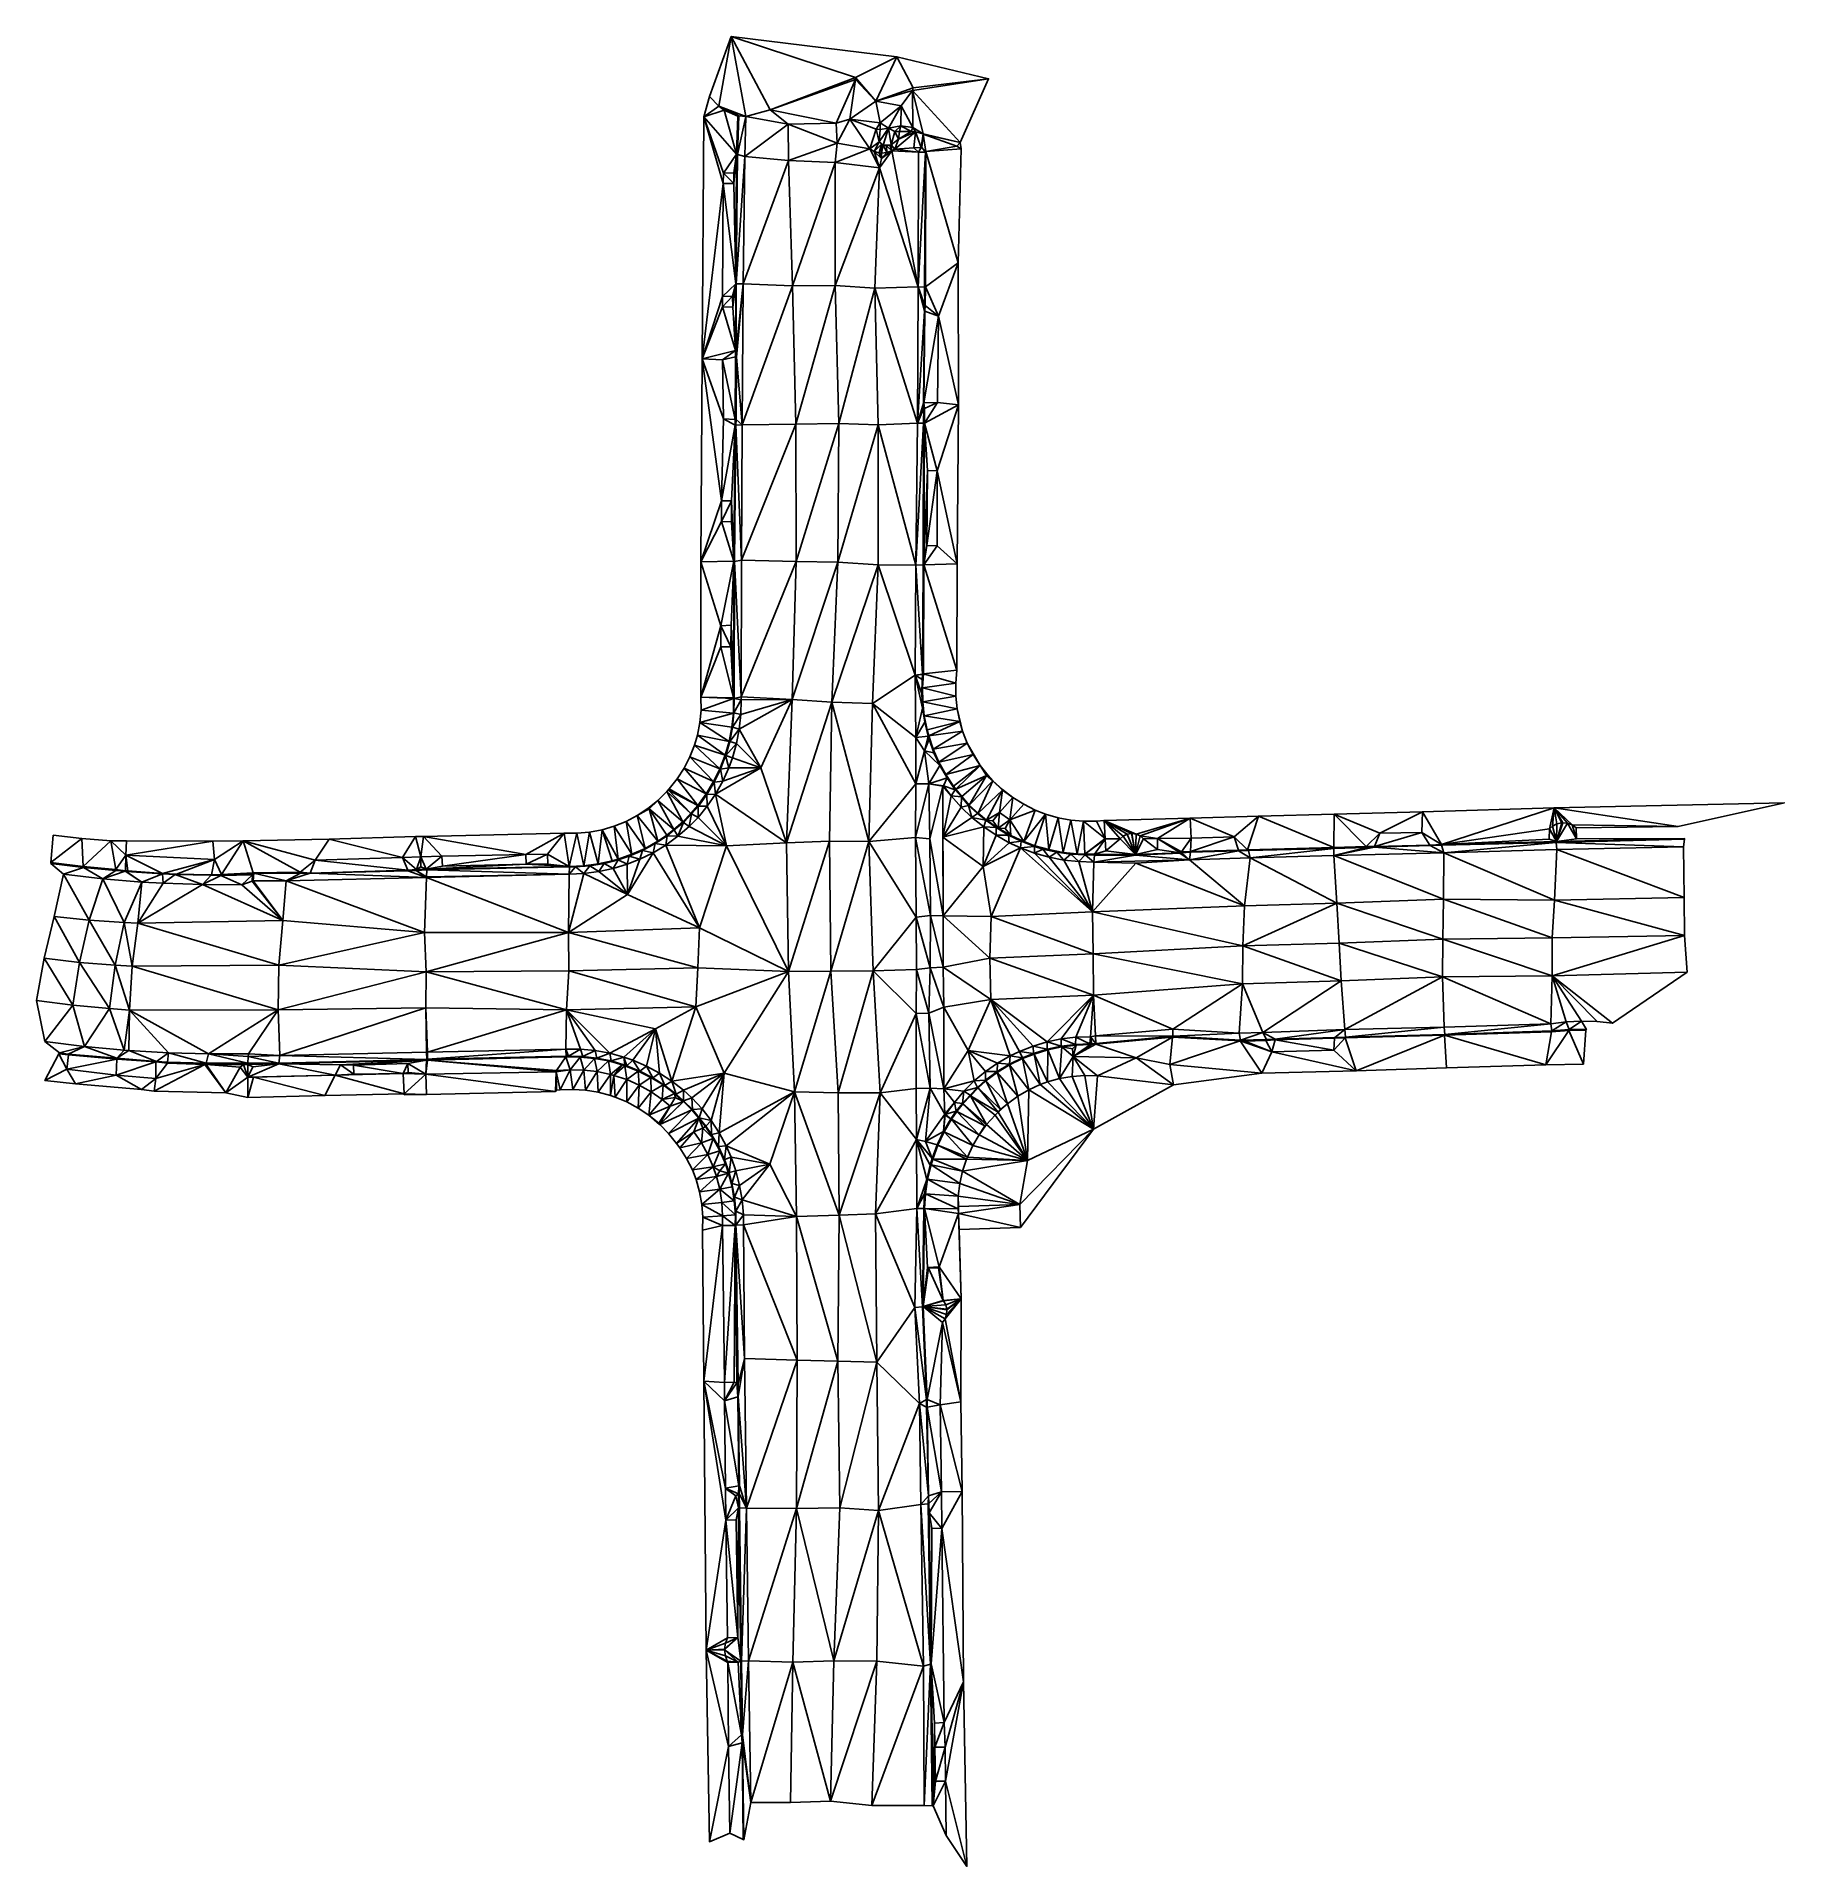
# Model space of a CAD drawing. Header units: feet. Extents: x 6354526 to 6354860, y 1931187 to 1931537.
import ezdxf

# ---------------------------------------------------------------- set-up
doc = ezdxf.new("R2010")
doc.units = ezdxf.units.FT
doc.header["$MEASUREMENT"] = 0
doc.layers.get('0').update_dxf_attribs({"linetype": 'CONTINUOUS'})

msp = doc.modelspace()

# ---------------------------------------------------------------- linework, layer by layer
at = {"linetype": 'Continuous', "lineweight": -3}
for points in [[(6354656.4, 1931523.57, 149.14), (6354658.77, 1931536.85, 139.64), (6354654.61, 1931525.4, 148.96)], [(6354656.4, 1931523.57, 149.14), (6354661.57, 1931521.57, 148.4), (6354658.77, 1931536.85, 139.64)], [(6354682.54, 1931529.03, 140.22), (6354658.77, 1931536.85, 139.64), (6354666.2, 1931522.84, 149.26)], [(6354666.2, 1931522.84, 149.26), (6354658.77, 1931536.85, 139.64), (6354661.57, 1931521.57, 148.4)], [(6354682.54, 1931529.03, 140.22), (6354690.45, 1931532.98, 139.88), (6354658.77, 1931536.85, 139.64)], [(6354682.54, 1931529.03, 140.22), (6354686.44, 1931524.48, 143.83), (6354690.45, 1931532.98, 139.88)], [(6354693.56, 1931527.08, 140.27), (6354690.45, 1931532.98, 139.88), (6354686.44, 1931524.48, 143.83)], [(6354693.56, 1931527.08, 140.27), (6354707.97, 1931528.78, 140.02), (6354690.45, 1931532.98, 139.88)], [(6354682.54, 1931529.03, 140.22), (6354666.2, 1931522.84, 149.26), (6354682.51, 1931528.63, 141.62)], [(6354666.2, 1931522.84, 149.26), (6354678.81, 1931520.26, 148.86), (6354682.51, 1931528.63, 141.62)], [(6354678.81, 1931520.26, 148.86), (6354681.42, 1931521.08, 149.12), (6354682.51, 1931528.63, 141.62)], [(6354681.42, 1931521.08, 149.12), (6354686.44, 1931524.48, 143.83), (6354682.51, 1931528.63, 141.62)], [(6354682.54, 1931529.03, 140.22), (6354682.51, 1931528.63, 141.62), (6354686.44, 1931524.48, 143.83)], [(6354702.54, 1931516.59, 148.84), (6354707.97, 1931528.78, 140.02), (6354693.46, 1931526.52, 141)], [(6354693.56, 1931527.08, 140.27), (6354693.46, 1931526.52, 141), (6354707.97, 1931528.78, 140.02)], [(6354656.4, 1931523.57, 149.14), (6354654.61, 1931525.4, 148.96), (6354653.56, 1931521.47, 148.81)], [(6354681.42, 1931521.08, 149.12), (6354687.26, 1931520.33, 146.8), (6354686.44, 1931524.48, 143.83)], [(6354693.56, 1931527.08, 140.27), (6354686.44, 1931524.48, 143.83), (6354693.46, 1931526.52, 141)], [(6354693.46, 1931526.52, 141), (6354686.44, 1931524.48, 143.83), (6354691.25, 1931523.58, 143.81)], [(6354691.25, 1931523.58, 143.81), (6354686.44, 1931524.48, 143.83), (6354687.26, 1931520.33, 146.8)], [(6354693.51, 1931519.45, 148.35), (6354693.46, 1931526.52, 141), (6354691.25, 1931523.58, 143.81)], [(6354702.54, 1931516.59, 148.84), (6354693.46, 1931526.52, 141), (6354695.45, 1931518.27, 148.46)], [(6354693.51, 1931519.45, 148.35), (6354695.45, 1931518.27, 148.46), (6354693.46, 1931526.52, 141)], [(6354653.2, 1931475.21, 148.58), (6354657.22, 1931508.76, 148.61), (6354653.56, 1931521.47, 148.81)], [(6354657.39, 1931522.79, 148.8), (6354656.4, 1931523.57, 149.14), (6354653.56, 1931521.47, 148.81)], [(6354657.39, 1931522.79, 148.8), (6354653.56, 1931521.47, 148.81), (6354659.8, 1931514.35, 148.65)], [(6354653.56, 1931521.47, 148.81), (6354657.3, 1931510.71, 148.59), (6354659.8, 1931514.35, 148.65)], [(6354653.56, 1931521.47, 148.81), (6354657.22, 1931508.76, 148.61), (6354657.3, 1931510.71, 148.59)], [(6354657.39, 1931522.79, 148.8), (6354660.21, 1931521.68, 148.29), (6354656.4, 1931523.57, 149.14)], [(6354656.4, 1931523.57, 149.14), (6354660.21, 1931521.68, 148.29), (6354661.57, 1931521.57, 148.4)], [(6354657.39, 1931522.79, 148.8), (6354659.8, 1931514.35, 148.65), (6354660.04, 1931521.63, 148.71)], [(6354657.39, 1931522.79, 148.8), (6354660.04, 1931521.63, 148.71), (6354660.21, 1931521.68, 148.29)], [(6354660.04, 1931521.63, 148.71), (6354659.8, 1931514.35, 148.65), (6354659.97, 1931514.3, 148.21)], [(6354660.04, 1931521.63, 148.71), (6354659.97, 1931514.3, 148.21), (6354660.21, 1931521.68, 148.29)], [(6354659.97, 1931514.3, 148.21), (6354661.57, 1931521.57, 148.4), (6354660.21, 1931521.68, 148.29)], [(6354661.57, 1931521.57, 148.4), (6354659.97, 1931514.3, 148.21), (6354661.37, 1931513.94, 148.43)], [(6354669.65, 1931520.11, 148.56), (6354661.57, 1931521.57, 148.4), (6354661.37, 1931513.94, 148.43)], [(6354666.2, 1931522.84, 149.26), (6354661.57, 1931521.57, 148.4), (6354669.65, 1931520.11, 148.56)], [(6354666.2, 1931522.84, 149.26), (6354669.65, 1931520.11, 148.56), (6354678.81, 1931520.26, 148.86)], [(6354678.81, 1931520.26, 148.86), (6354679, 1931516.45, 148.83), (6354681.42, 1931521.08, 149.12)], [(6354681.42, 1931521.08, 149.12), (6354679, 1931516.45, 148.83), (6354685.24, 1931515.37, 148.64)], [(6354681.42, 1931521.08, 149.12), (6354686.47, 1931519.14, 148.02), (6354687.26, 1931520.33, 146.8)], [(6354681.42, 1931521.08, 149.12), (6354685.24, 1931515.37, 148.64), (6354686.47, 1931519.14, 148.02)], [(6354686.47, 1931519.14, 148.02), (6354687.26, 1931519.07, 147.28), (6354687.26, 1931520.33, 146.8)], [(6354691.25, 1931523.58, 143.81), (6354687.26, 1931520.33, 146.8), (6354688.85, 1931519.35, 147.13)], [(6354687.26, 1931520.33, 146.8), (6354687.26, 1931519.07, 147.28), (6354688.85, 1931519.35, 147.13)], [(6354691.25, 1931523.58, 143.81), (6354688.85, 1931519.35, 147.13), (6354691.17, 1931519.77, 147.21)], [(6354693.51, 1931519.45, 148.35), (6354691.25, 1931523.58, 143.81), (6354691.17, 1931519.77, 147.21)], [(6354669.71, 1931513.14, 148.72), (6354669.65, 1931520.11, 148.56), (6354661.37, 1931513.94, 148.43)], [(6354678.81, 1931520.26, 148.86), (6354669.65, 1931520.11, 148.56), (6354679, 1931516.45, 148.83)], [(6354669.71, 1931513.14, 148.72), (6354679, 1931516.45, 148.83), (6354669.65, 1931520.11, 148.56)], [(6354686.47, 1931519.14, 148.02), (6354685.24, 1931515.37, 148.64), (6354687.06, 1931516.75, 147.83)], [(6354686.47, 1931519.14, 148.02), (6354687.06, 1931516.75, 147.83), (6354687.26, 1931519.07, 147.28)], [(6354687.06, 1931516.75, 147.83), (6354687.84, 1931516.07, 147.64), (6354688.85, 1931519.35, 147.13)], [(6354687.06, 1931516.75, 147.83), (6354688.85, 1931519.35, 147.13), (6354687.26, 1931519.07, 147.28)], [(6354689.32, 1931516.17, 147.62), (6354688.85, 1931519.35, 147.13), (6354687.84, 1931516.07, 147.64)], [(6354691.17, 1931519.77, 147.21), (6354688.85, 1931519.35, 147.13), (6354690.05, 1931518.72, 147.29)], [(6354689.32, 1931516.17, 147.62), (6354690.05, 1931518.72, 147.29), (6354688.85, 1931519.35, 147.13)], [(6354690.78, 1931517.24, 148.12), (6354690.05, 1931518.72, 147.29), (6354689.32, 1931516.17, 147.62)], [(6354690.78, 1931517.24, 148.12), (6354689.32, 1931516.17, 147.62), (6354690.06, 1931515.31, 148.3)], [(6354690.96, 1931518.69, 148.09), (6354691.17, 1931519.77, 147.21), (6354690.05, 1931518.72, 147.29)], [(6354690.78, 1931517.24, 148.12), (6354690.96, 1931518.69, 148.09), (6354690.05, 1931518.72, 147.29)], [(6354690.06, 1931515.31, 148.3), (6354693.71, 1931515.6, 148.8), (6354694.02, 1931518.62, 148.54)], [(6354690.06, 1931515.31, 148.3), (6354694.02, 1931518.62, 148.54), (6354690.78, 1931517.24, 148.12)], [(6354693.19, 1931518.68, 148.41), (6354690.96, 1931518.69, 148.09), (6354690.78, 1931517.24, 148.12)], [(6354693.19, 1931518.68, 148.41), (6354690.78, 1931517.24, 148.12), (6354694.02, 1931518.62, 148.54)], [(6354693.19, 1931518.68, 148.41), (6354691.17, 1931519.77, 147.21), (6354690.96, 1931518.69, 148.09)], [(6354693.19, 1931518.68, 148.41), (6354693.51, 1931519.45, 148.35), (6354691.17, 1931519.77, 147.21)], [(6354693.19, 1931518.68, 148.41), (6354694.02, 1931518.62, 148.54), (6354693.51, 1931519.45, 148.35)], [(6354693.51, 1931519.45, 148.35), (6354694.02, 1931518.62, 148.54), (6354695.45, 1931518.27, 148.46)], [(6354694.02, 1931518.62, 148.54), (6354693.71, 1931515.6, 148.8), (6354695.07, 1931515.62, 148.7)], [(6354694.02, 1931518.62, 148.54), (6354695.07, 1931515.62, 148.7), (6354695.45, 1931518.27, 148.46)], [(6354695.07, 1931515.62, 148.7), (6354695.48, 1931518.19, 148.92), (6354695.45, 1931518.27, 148.46)], [(6354695.07, 1931515.62, 148.7), (6354695.19, 1931515.65, 149.14), (6354695.48, 1931518.19, 148.92)], [(6354696.01, 1931514.89, 148.74), (6354695.48, 1931518.19, 148.92), (6354695.19, 1931515.65, 149.14)], [(6354702.54, 1931516.59, 148.84), (6354695.45, 1931518.27, 148.46), (6354695.48, 1931518.19, 148.92)], [(6354701.92, 1931515.92, 148.79), (6354695.48, 1931518.19, 148.92), (6354696.01, 1931514.89, 148.74)], [(6354701.92, 1931515.92, 148.79), (6354702.54, 1931516.59, 148.84), (6354695.48, 1931518.19, 148.92)], [(6354659.25, 1931510.78, 148.7), (6354659.8, 1931514.35, 148.65), (6354657.3, 1931510.71, 148.59)], [(6354659.8, 1931514.35, 148.65), (6354659.25, 1931510.78, 148.7), (6354659.26, 1931508.72, 148.6)], [(6354659.26, 1931508.72, 148.6), (6354659.66, 1931489.56, 148.44), (6354659.8, 1931514.35, 148.65)], [(6354659.66, 1931489.56, 148.44), (6354659.97, 1931514.3, 148.21), (6354659.8, 1931514.35, 148.65)], [(6354659.97, 1931514.3, 148.21), (6354659.66, 1931489.56, 148.44), (6354659.72, 1931489.56, 148.03)], [(6354659.72, 1931489.56, 148.03), (6354661.37, 1931513.94, 148.43), (6354659.97, 1931514.3, 148.21)], [(6354659.72, 1931489.56, 148.03), (6354661.07, 1931489.53, 148.23), (6354661.37, 1931513.94, 148.43)], [(6354669.71, 1931513.14, 148.72), (6354661.37, 1931513.94, 148.43), (6354661.07, 1931489.53, 148.23)], [(6354669.71, 1931513.14, 148.72), (6354678.62, 1931512.77, 148.96), (6354679, 1931516.45, 148.83)], [(6354685.24, 1931515.37, 148.64), (6354679, 1931516.45, 148.83), (6354678.62, 1931512.77, 148.96)], [(6354685.24, 1931515.37, 148.64), (6354678.62, 1931512.77, 148.96), (6354687.13, 1931511.75, 148.76)], [(6354686.11, 1931514.89, 148.55), (6354687.06, 1931516.75, 147.83), (6354685.24, 1931515.37, 148.64)], [(6354686.11, 1931514.89, 148.55), (6354685.24, 1931515.37, 148.64), (6354687.13, 1931511.75, 148.76)], [(6354686.11, 1931514.89, 148.55), (6354687.48, 1931516.28, 147.72), (6354687.06, 1931516.75, 147.83)], [(6354687.08, 1931514.62, 148.45), (6354687.48, 1931516.28, 147.72), (6354686.11, 1931514.89, 148.55)], [(6354686.11, 1931514.89, 148.55), (6354687.13, 1931511.75, 148.76), (6354687.52, 1931513.52, 148.67)], [(6354687.08, 1931514.62, 148.45), (6354686.11, 1931514.89, 148.55), (6354687.52, 1931513.52, 148.67)], [(6354687.48, 1931516.28, 147.72), (6354687.84, 1931516.07, 147.64), (6354687.06, 1931516.75, 147.83)], [(6354687.08, 1931514.62, 148.45), (6354687.84, 1931516.07, 147.64), (6354687.48, 1931516.28, 147.72)], [(6354687.52, 1931514.58, 148.41), (6354687.84, 1931516.07, 147.64), (6354687.08, 1931514.62, 148.45)], [(6354687.52, 1931514.58, 148.41), (6354687.08, 1931514.62, 148.45), (6354687.52, 1931513.52, 148.67)], [(6354694.49, 1931489.01, 148.25), (6354689.47, 1931514.97, 148.33), (6354687.13, 1931511.75, 148.76)], [(6354689.47, 1931514.97, 148.33), (6354687.52, 1931513.52, 148.67), (6354687.13, 1931511.75, 148.76)], [(6354688.52, 1931514.66, 148.37), (6354687.84, 1931516.07, 147.64), (6354687.52, 1931514.58, 148.41)], [(6354689.47, 1931514.97, 148.33), (6354688.52, 1931514.66, 148.37), (6354687.52, 1931513.52, 148.67)], [(6354688.52, 1931514.66, 148.37), (6354687.52, 1931514.58, 148.41), (6354687.52, 1931513.52, 148.67)], [(6354689.32, 1931516.17, 147.62), (6354687.84, 1931516.07, 147.64), (6354689.07, 1931516.05, 147.62)], [(6354689.07, 1931516.05, 147.62), (6354687.84, 1931516.07, 147.64), (6354688.45, 1931515.94, 147.63)], [(6354688.52, 1931514.66, 148.37), (6354688.45, 1931515.94, 147.63), (6354687.84, 1931516.07, 147.64)], [(6354689.47, 1931514.97, 148.33), (6354689.07, 1931516.05, 147.62), (6354688.45, 1931515.94, 147.63)], [(6354689.47, 1931514.97, 148.33), (6354688.45, 1931515.94, 147.63), (6354688.52, 1931514.66, 148.37)], [(6354689.47, 1931514.97, 148.33), (6354689.32, 1931516.17, 147.62), (6354689.07, 1931516.05, 147.62)], [(6354690.06, 1931515.31, 148.3), (6354689.32, 1931516.17, 147.62), (6354689.47, 1931514.97, 148.33)], [(6354690.06, 1931515.31, 148.3), (6354689.47, 1931514.97, 148.33), (6354694.59, 1931514.75, 148.43)], [(6354694.49, 1931489.01, 148.25), (6354694.59, 1931514.75, 148.43), (6354689.47, 1931514.97, 148.33)], [(6354693.71, 1931515.6, 148.8), (6354690.06, 1931515.31, 148.3), (6354694.59, 1931514.75, 148.43)], [(6354694.59, 1931514.75, 148.43), (6354695.07, 1931515.62, 148.7), (6354693.71, 1931515.6, 148.8)], [(6354695.92, 1931514.74, 148.33), (6354694.59, 1931514.75, 148.43), (6354694.49, 1931489.01, 148.25)], [(6354695.92, 1931514.74, 148.33), (6354694.49, 1931489.01, 148.25), (6354695.75, 1931488.91, 148.14)], [(6354694.59, 1931514.75, 148.43), (6354695.92, 1931514.74, 148.33), (6354695.07, 1931515.62, 148.7)], [(6354695.07, 1931515.62, 148.7), (6354695.92, 1931514.74, 148.33), (6354695.19, 1931515.65, 149.14)], [(6354695.92, 1931514.74, 148.33), (6354696.01, 1931514.89, 148.74), (6354695.19, 1931515.65, 149.14)], [(6354695.75, 1931488.91, 148.14), (6354695.91, 1931489, 148.58), (6354695.92, 1931514.74, 148.33)], [(6354702.16, 1931493.58, 148.72), (6354696.01, 1931514.89, 148.74), (6354695.91, 1931489, 148.58)], [(6354695.91, 1931489, 148.58), (6354696.01, 1931514.89, 148.74), (6354695.92, 1931514.74, 148.33)], [(6354701.92, 1931515.92, 148.79), (6354696.01, 1931514.89, 148.74), (6354702.71, 1931515.37, 148.77)], [(6354702.16, 1931493.58, 148.72), (6354702.71, 1931515.37, 148.77), (6354696.01, 1931514.89, 148.74)], [(6354701.92, 1931515.92, 148.79), (6354702.71, 1931515.37, 148.77), (6354702.54, 1931516.59, 148.84)], [(6354657.3, 1931510.71, 148.59), (6354657.22, 1931508.76, 148.61), (6354659.26, 1931508.72, 148.6)], [(6354659.25, 1931510.78, 148.7), (6354657.3, 1931510.71, 148.59), (6354659.26, 1931508.72, 148.6)], [(6354670.46, 1931489.2, 148.63), (6354669.71, 1931513.14, 148.72), (6354661.07, 1931489.53, 148.23)], [(6354670.46, 1931489.2, 148.63), (6354678.62, 1931512.77, 148.96), (6354669.71, 1931513.14, 148.72)], [(6354670.46, 1931489.2, 148.63), (6354678.64, 1931489.22, 148.73), (6354678.62, 1931512.77, 148.96)], [(6354678.64, 1931489.22, 148.73), (6354687.13, 1931511.75, 148.76), (6354678.62, 1931512.77, 148.96)], [(6354678.64, 1931489.22, 148.73), (6354686.24, 1931488.75, 148.61), (6354687.13, 1931511.75, 148.76)], [(6354686.24, 1931488.75, 148.61), (6354694.49, 1931489.01, 148.25), (6354687.13, 1931511.75, 148.76)], [(6354653.2, 1931475.21, 148.58), (6354657.12, 1931487.16, 148.42), (6354657.22, 1931508.76, 148.61)], [(6354657.22, 1931508.76, 148.61), (6354657.12, 1931487.16, 148.42), (6354659.66, 1931489.56, 148.44)], [(6354657.22, 1931508.76, 148.61), (6354659.66, 1931489.56, 148.44), (6354659.26, 1931508.72, 148.6)], [(6354698.4, 1931483.34, 148.58), (6354702.16, 1931493.58, 148.72), (6354695.91, 1931489, 148.58)], [(6354698.4, 1931483.34, 148.58), (6354702.22, 1931466.4, 148.54), (6354702.16, 1931493.58, 148.72)], [(6354659.04, 1931487.17, 148.44), (6354659.66, 1931489.56, 148.44), (6354657.12, 1931487.16, 148.42)], [(6354659.66, 1931489.56, 148.44), (6354659.04, 1931487.17, 148.44), (6354659.07, 1931485.1, 148.44)], [(6354659.66, 1931489.56, 148.44), (6354659.07, 1931485.1, 148.44), (6354659.58, 1931476.83, 148.42)], [(6354659.72, 1931489.56, 148.03), (6354659.66, 1931489.56, 148.44), (6354659.58, 1931476.83, 148.42)], [(6354659.72, 1931489.56, 148.03), (6354659.58, 1931476.83, 148.42), (6354659.71, 1931476.8, 147.98)], [(6354659.71, 1931476.8, 147.98), (6354661.07, 1931489.53, 148.23), (6354659.72, 1931489.56, 148.03)], [(6354661.07, 1931489.53, 148.23), (6354659.71, 1931476.8, 147.98), (6354659.75, 1931475.54, 147.95)], [(6354659.75, 1931475.54, 147.95), (6354660.88, 1931462.56, 148.05), (6354661.07, 1931489.53, 148.23)], [(6354670.46, 1931489.2, 148.63), (6354661.07, 1931489.53, 148.23), (6354660.88, 1931462.56, 148.05)], [(6354671.14, 1931462.72, 148.63), (6354670.46, 1931489.2, 148.63), (6354660.88, 1931462.56, 148.05)], [(6354671.14, 1931462.72, 148.63), (6354678.64, 1931489.22, 148.73), (6354670.46, 1931489.2, 148.63)], [(6354671.14, 1931462.72, 148.63), (6354679.35, 1931462.85, 148.6), (6354678.64, 1931489.22, 148.73)], [(6354679.35, 1931462.85, 148.6), (6354686.24, 1931488.75, 148.61), (6354678.64, 1931489.22, 148.73)], [(6354686.24, 1931488.75, 148.61), (6354694.36, 1931462.89, 148.1), (6354694.49, 1931489.01, 148.25)], [(6354694.36, 1931462.89, 148.1), (6354695.7, 1931484.39, 148.11), (6354694.49, 1931489.01, 148.25)], [(6354694.49, 1931489.01, 148.25), (6354695.7, 1931484.39, 148.11), (6354695.77, 1931485.41, 148.11)], [(6354694.49, 1931489.01, 148.25), (6354695.77, 1931485.41, 148.11), (6354695.75, 1931488.91, 148.14)], [(6354695.75, 1931488.91, 148.14), (6354695.88, 1931485.43, 148.55), (6354695.91, 1931489, 148.58)], [(6354695.75, 1931488.91, 148.14), (6354695.77, 1931485.41, 148.11), (6354695.88, 1931485.43, 148.55)], [(6354698.4, 1931483.34, 148.58), (6354695.91, 1931489, 148.58), (6354695.88, 1931485.43, 148.55)], [(6354653.2, 1931475.21, 148.58), (6354657.09, 1931485.15, 148.41), (6354657.12, 1931487.16, 148.42)], [(6354659.04, 1931487.17, 148.44), (6354657.09, 1931485.15, 148.41), (6354659.07, 1931485.1, 148.44)], [(6354659.04, 1931487.17, 148.44), (6354657.12, 1931487.16, 148.42), (6354657.09, 1931485.15, 148.41)], [(6354679.35, 1931462.85, 148.6), (6354686.89, 1931462.61, 148.43), (6354686.24, 1931488.75, 148.61)], [(6354686.89, 1931462.61, 148.43), (6354694.36, 1931462.89, 148.1), (6354686.24, 1931488.75, 148.61)], [(6354695.7, 1931484.39, 148.11), (6354695.78, 1931484.34, 148.28), (6354695.88, 1931485.43, 148.55)], [(6354695.77, 1931485.41, 148.11), (6354695.7, 1931484.39, 148.11), (6354695.88, 1931485.43, 148.55)], [(6354698.4, 1931483.34, 148.58), (6354695.88, 1931485.43, 148.55), (6354695.78, 1931484.34, 148.28)], [(6354653.2, 1931475.21, 148.58), (6354659.58, 1931476.83, 148.42), (6354657.09, 1931485.15, 148.41)], [(6354657.09, 1931485.15, 148.41), (6354659.58, 1931476.83, 148.42), (6354659.07, 1931485.1, 148.44)], [(6354694.36, 1931462.89, 148.1), (6354695.52, 1931466.73, 147.94), (6354695.7, 1931484.39, 148.11)], [(6354695.7, 1931484.39, 148.11), (6354695.52, 1931466.73, 147.94), (6354695.78, 1931484.34, 148.28)], [(6354695.52, 1931466.73, 147.94), (6354695.61, 1931466.76, 148.13), (6354695.78, 1931484.34, 148.28)], [(6354698.4, 1931483.34, 148.58), (6354695.78, 1931484.34, 148.28), (6354695.61, 1931466.76, 148.13)], [(6354698.24, 1931466.86, 148.46), (6354698.4, 1931483.34, 148.58), (6354695.61, 1931466.76, 148.13)], [(6354698.24, 1931466.86, 148.46), (6354702.22, 1931466.4, 148.54), (6354698.4, 1931483.34, 148.58)], [(6354652.98, 1931436.36, 148.24), (6354656.89, 1931448.06, 148.3), (6354653.2, 1931475.21, 148.58)], [(6354657.12, 1931475.04, 148.43), (6354659.58, 1931476.83, 148.42), (6354653.2, 1931475.21, 148.58)], [(6354657.26, 1931463.74, 148.41), (6354653.2, 1931475.21, 148.58), (6354656.89, 1931448.06, 148.3)], [(6354657.26, 1931463.74, 148.41), (6354657.12, 1931475.04, 148.43), (6354653.2, 1931475.21, 148.58)], [(6354657.12, 1931475.04, 148.43), (6354659.61, 1931475.61, 148.07), (6354659.58, 1931476.83, 148.42)], [(6354657.12, 1931475.04, 148.43), (6354659.55, 1931463.61, 148.05), (6354659.61, 1931475.61, 148.07)], [(6354657.26, 1931463.74, 148.41), (6354659.55, 1931463.61, 148.05), (6354657.12, 1931475.04, 148.43)], [(6354659.55, 1931463.61, 148.05), (6354659.75, 1931475.54, 147.95), (6354659.61, 1931475.61, 148.07)], [(6354659.69, 1931463.59, 147.86), (6354659.75, 1931475.54, 147.95), (6354659.55, 1931463.61, 148.05)], [(6354659.71, 1931476.8, 147.98), (6354659.58, 1931476.83, 148.42), (6354659.61, 1931475.61, 148.07)], [(6354659.75, 1931475.54, 147.95), (6354659.71, 1931476.8, 147.98), (6354659.61, 1931475.61, 148.07)], [(6354660.88, 1931462.56, 148.05), (6354659.75, 1931475.54, 147.95), (6354659.69, 1931463.59, 147.86)], [(6354694.36, 1931462.89, 148.1), (6354695.6, 1931465.78, 147.94), (6354695.52, 1931466.73, 147.94)], [(6354694.36, 1931462.89, 148.1), (6354695.53, 1931462.92, 147.95), (6354695.6, 1931465.78, 147.94)], [(6354695.52, 1931466.73, 147.94), (6354695.6, 1931465.78, 147.94), (6354695.61, 1931466.76, 148.13)], [(6354695.6, 1931465.78, 147.94), (6354695.53, 1931462.92, 147.95), (6354695.71, 1931465.73, 148.4)], [(6354695.53, 1931462.92, 147.95), (6354695.74, 1931462.88, 148.4), (6354695.71, 1931465.73, 148.4)], [(6354695.6, 1931465.78, 147.94), (6354695.71, 1931465.73, 148.4), (6354695.61, 1931466.76, 148.13)], [(6354698.24, 1931466.86, 148.46), (6354695.61, 1931466.76, 148.13), (6354695.71, 1931465.73, 148.4)], [(6354698.24, 1931466.86, 148.46), (6354695.71, 1931465.73, 148.4), (6354695.74, 1931462.88, 148.4)], [(6354698.24, 1931466.86, 148.46), (6354695.74, 1931462.88, 148.4), (6354702.22, 1931466.4, 148.54)], [(6354702.22, 1931466.4, 148.54), (6354695.74, 1931462.88, 148.4), (6354698.17, 1931453.8, 148.44)], [(6354701.99, 1931435.98, 148.41), (6354702.22, 1931466.4, 148.54), (6354698.17, 1931453.8, 148.44)], [(6354657.26, 1931463.74, 148.41), (6354656.89, 1931448.06, 148.3), (6354659.5, 1931462.51, 148.27)], [(6354658.8, 1931448.07, 148.23), (6354659.5, 1931462.51, 148.27), (6354656.89, 1931448.06, 148.3)], [(6354657.26, 1931463.74, 148.41), (6354659.5, 1931462.51, 148.27), (6354659.55, 1931463.61, 148.05)], [(6354658.8, 1931448.07, 148.23), (6354659.29, 1931436.5, 148.15), (6354659.5, 1931462.51, 148.27)], [(6354659.64, 1931462.51, 147.84), (6354659.29, 1931436.5, 148.15), (6354659.37, 1931436.45, 147.72)], [(6354659.64, 1931462.51, 147.84), (6354659.5, 1931462.51, 148.27), (6354659.29, 1931436.5, 148.15)], [(6354659.64, 1931462.51, 147.84), (6354659.37, 1931436.45, 147.72), (6354660.71, 1931436.7, 147.92)], [(6354659.64, 1931462.51, 147.84), (6354659.55, 1931463.61, 148.05), (6354659.5, 1931462.51, 148.27)], [(6354659.64, 1931462.51, 147.84), (6354659.69, 1931463.59, 147.86), (6354659.55, 1931463.61, 148.05)], [(6354660.88, 1931462.56, 148.05), (6354659.69, 1931463.59, 147.86), (6354659.64, 1931462.51, 147.84)], [(6354659.64, 1931462.51, 147.84), (6354660.71, 1931436.7, 147.92), (6354660.88, 1931462.56, 148.05)], [(6354671.14, 1931462.72, 148.63), (6354660.88, 1931462.56, 148.05), (6354660.71, 1931436.7, 147.92)], [(6354671.17, 1931436.47, 148.43), (6354671.14, 1931462.72, 148.63), (6354660.71, 1931436.7, 147.92)], [(6354671.17, 1931436.47, 148.43), (6354679.35, 1931462.85, 148.6), (6354671.14, 1931462.72, 148.63)], [(6354671.17, 1931436.47, 148.43), (6354679.16, 1931436.28, 148.47), (6354679.35, 1931462.85, 148.6)], [(6354679.16, 1931436.28, 148.47), (6354686.89, 1931462.61, 148.43), (6354679.35, 1931462.85, 148.6)], [(6354679.16, 1931436.28, 148.47), (6354686.87, 1931435.8, 148.29), (6354686.89, 1931462.61, 148.43)], [(6354686.87, 1931435.8, 148.29), (6354694.09, 1931435.71, 147.96), (6354686.89, 1931462.61, 148.43)], [(6354686.89, 1931462.61, 148.43), (6354694.09, 1931435.71, 147.96), (6354694.36, 1931462.89, 148.1)], [(6354694.09, 1931435.71, 147.96), (6354695.49, 1931435.83, 147.81), (6354695.53, 1931462.92, 147.95)], [(6354694.09, 1931435.71, 147.96), (6354695.53, 1931462.92, 147.95), (6354694.36, 1931462.89, 148.1)], [(6354695.49, 1931435.83, 147.81), (6354695.74, 1931462.88, 148.4), (6354695.53, 1931462.92, 147.95)], [(6354695.49, 1931435.83, 147.81), (6354695.61, 1931435.78, 148.26), (6354695.74, 1931462.88, 148.4)], [(6354695.61, 1931435.78, 148.26), (6354696.28, 1931453.84, 148.28), (6354695.74, 1931462.88, 148.4)], [(6354696.28, 1931453.84, 148.28), (6354698.17, 1931453.8, 148.44), (6354695.74, 1931462.88, 148.4)], [(6354695.61, 1931435.78, 148.26), (6354696.14, 1931439.5, 148.22), (6354696.28, 1931453.84, 148.28)], [(6354696.28, 1931453.84, 148.28), (6354696.14, 1931439.5, 148.22), (6354698.17, 1931453.8, 148.44)], [(6354698.17, 1931453.8, 148.44), (6354696.14, 1931439.5, 148.22), (6354698.17, 1931439.44, 148.26)], [(6354701.99, 1931435.98, 148.41), (6354698.17, 1931453.8, 148.44), (6354698.17, 1931439.44, 148.26)], [(6354652.98, 1931436.36, 148.24), (6354656.89, 1931444.1, 148.23), (6354656.89, 1931448.06, 148.3)], [(6354658.8, 1931448.07, 148.23), (6354656.89, 1931444.1, 148.23), (6354658.81, 1931444.05, 148.07)], [(6354658.8, 1931448.07, 148.23), (6354656.89, 1931448.06, 148.3), (6354656.89, 1931444.1, 148.23)], [(6354658.8, 1931448.07, 148.23), (6354658.81, 1931444.05, 148.07), (6354659.29, 1931436.5, 148.15)], [(6354652.98, 1931436.36, 148.24), (6354659.29, 1931436.5, 148.15), (6354656.89, 1931444.1, 148.23)], [(6354656.89, 1931444.1, 148.23), (6354659.29, 1931436.5, 148.15), (6354658.81, 1931444.05, 148.07)], [(6354652.97, 1931410.46, 148.08), (6354656.79, 1931424.16, 148.16), (6354652.98, 1931436.36, 148.24)], [(6354659.29, 1931436.5, 148.15), (6354652.98, 1931436.36, 148.24), (6354656.79, 1931424.16, 148.16)], [(6354659.29, 1931436.5, 148.15), (6354656.79, 1931424.16, 148.16), (6354658.73, 1931424.23, 148.18)], [(6354659.29, 1931436.5, 148.15), (6354658.73, 1931424.23, 148.18), (6354659.22, 1931410.33, 147.97)], [(6354659.37, 1931436.45, 147.72), (6354659.29, 1931436.5, 148.15), (6354659.22, 1931410.33, 147.97)], [(6354659.37, 1931436.45, 147.72), (6354659.22, 1931410.33, 147.97), (6354659.31, 1931410.24, 147.54)], [(6354659.37, 1931436.45, 147.72), (6354659.31, 1931410.24, 147.54), (6354660.65, 1931410.57, 147.72)], [(6354659.37, 1931436.45, 147.72), (6354660.65, 1931410.57, 147.72), (6354660.71, 1931436.7, 147.92)], [(6354671.17, 1931436.47, 148.43), (6354660.71, 1931436.7, 147.92), (6354660.65, 1931410.57, 147.72)], [(6354670.44, 1931410.05, 148.27), (6354671.17, 1931436.47, 148.43), (6354660.65, 1931410.57, 147.72)], [(6354670.44, 1931410.05, 148.27), (6354679.16, 1931436.28, 148.47), (6354671.17, 1931436.47, 148.43)], [(6354670.44, 1931410.05, 148.27), (6354678.03, 1931409.51, 148.3), (6354679.16, 1931436.28, 148.47)], [(6354678.03, 1931409.51, 148.3), (6354686.87, 1931435.8, 148.29), (6354679.16, 1931436.28, 148.47)], [(6354698.17, 1931439.44, 148.26), (6354696.14, 1931439.5, 148.22), (6354695.61, 1931435.78, 148.26)], [(6354701.99, 1931435.98, 148.41), (6354698.17, 1931439.44, 148.26), (6354695.61, 1931435.78, 148.26)], [(6354678.03, 1931409.51, 148.3), (6354685.81, 1931409.3, 148.24), (6354686.87, 1931435.8, 148.29)], [(6354685.81, 1931409.3, 148.24), (6354693.97, 1931414.67, 147.9), (6354686.87, 1931435.8, 148.29)], [(6354686.87, 1931435.8, 148.29), (6354693.97, 1931414.67, 147.9), (6354694.09, 1931435.71, 147.96)], [(6354694.09, 1931435.71, 147.96), (6354693.97, 1931414.67, 147.9), (6354695.32, 1931414.88, 147.72)], [(6354694.09, 1931435.71, 147.96), (6354695.32, 1931414.88, 147.72), (6354695.49, 1931435.83, 147.81)], [(6354695.52, 1931414.96, 148.18), (6354695.49, 1931435.83, 147.81), (6354695.32, 1931414.88, 147.72)], [(6354695.52, 1931414.96, 148.18), (6354695.61, 1931435.78, 148.26), (6354695.49, 1931435.83, 147.81)], [(6354701.91, 1931415.63, 148.3), (6354695.61, 1931435.78, 148.26), (6354695.52, 1931414.96, 148.18)], [(6354701.91, 1931415.63, 148.3), (6354701.99, 1931435.98, 148.41), (6354695.61, 1931435.78, 148.26)], [(6354652.97, 1931410.46, 148.08), (6354656.76, 1931420.11, 148.26), (6354656.79, 1931424.16, 148.16)], [(6354656.79, 1931424.16, 148.16), (6354656.76, 1931420.11, 148.26), (6354658.67, 1931420.13, 148.04)], [(6354658.73, 1931424.23, 148.18), (6354656.79, 1931424.16, 148.16), (6354658.67, 1931420.13, 148.04)], [(6354658.73, 1931424.23, 148.18), (6354658.67, 1931420.13, 148.04), (6354659.22, 1931410.33, 147.97)], [(6354652.97, 1931410.46, 148.08), (6354659.22, 1931410.33, 147.97), (6354656.76, 1931420.11, 148.26)], [(6354656.76, 1931420.11, 148.26), (6354659.22, 1931410.33, 147.97), (6354658.67, 1931420.13, 148.04)], [(6354701.69, 1931413.18, 148.31), (6354701.91, 1931415.63, 148.3), (6354695.52, 1931414.96, 148.18)], [(6354693.97, 1931414.67, 147.9), (6354685.81, 1931409.3, 148.24), (6354694.09, 1931402.8, 147.87)], [(6354693.97, 1931414.67, 147.9), (6354695.35, 1931414.82, 147.71), (6354695.32, 1931414.88, 147.72)], [(6354693.97, 1931414.67, 147.9), (6354695.27, 1931413.85, 147.72), (6354695.35, 1931414.82, 147.71)], [(6354694.09, 1931402.8, 147.87), (6354695.37, 1931408.4, 147.75), (6354693.97, 1931414.67, 147.9)], [(6354695.37, 1931408.4, 147.75), (6354695.2, 1931411.12, 147.73), (6354693.97, 1931414.67, 147.9)], [(6354695.27, 1931413.85, 147.72), (6354693.97, 1931414.67, 147.9), (6354695.2, 1931411.12, 147.73)], [(6354695.2, 1931411.12, 147.73), (6354695.34, 1931412.27, 148.19), (6354695.27, 1931413.85, 147.72)], [(6354695.34, 1931412.27, 148.19), (6354695.2, 1931411.12, 147.73), (6354695.4, 1931409.57, 148.19)], [(6354695.52, 1931414.96, 148.18), (6354695.27, 1931413.85, 147.72), (6354695.34, 1931412.27, 148.19)], [(6354695.35, 1931414.82, 147.71), (6354695.27, 1931413.85, 147.72), (6354695.52, 1931414.96, 148.18)], [(6354695.35, 1931414.82, 147.71), (6354695.52, 1931414.96, 148.18), (6354695.32, 1931414.88, 147.72)], [(6354695.34, 1931412.27, 148.19), (6354701.69, 1931413.18, 148.31), (6354695.52, 1931414.96, 148.18)], [(6354701.7, 1931410.71, 148.32), (6354701.69, 1931413.18, 148.31), (6354695.34, 1931412.27, 148.19)], [(6354695.4, 1931409.57, 148.19), (6354701.7, 1931410.71, 148.32), (6354695.34, 1931412.27, 148.19)], [(6354652.99, 1931408.03, 148.05), (6354659.23, 1931410.21, 147.97), (6354652.97, 1931410.46, 148.08)], [(6354652.97, 1931410.46, 148.08), (6354659.23, 1931410.21, 147.97), (6354659.22, 1931410.33, 147.97)], [(6354652.99, 1931408.03, 148.05), (6354659.18, 1931407.45, 147.96), (6354659.23, 1931410.21, 147.97)], [(6354659.27, 1931407.48, 147.53), (6354659.23, 1931410.21, 147.97), (6354659.18, 1931407.45, 147.96)], [(6354659.31, 1931410.24, 147.54), (6354659.22, 1931410.33, 147.97), (6354659.23, 1931410.21, 147.97)], [(6354659.31, 1931410.24, 147.54), (6354659.23, 1931410.21, 147.97), (6354659.27, 1931407.48, 147.53)], [(6354659.27, 1931407.48, 147.53), (6354660.67, 1931409.96, 147.72), (6354659.31, 1931410.24, 147.54)], [(6354660.67, 1931409.96, 147.72), (6354659.27, 1931407.48, 147.53), (6354660.61, 1931407.15, 147.71)], [(6354660.65, 1931410.57, 147.72), (6354659.31, 1931410.24, 147.54), (6354660.67, 1931409.96, 147.72)], [(6354670.44, 1931410.05, 148.27), (6354660.61, 1931407.15, 147.71), (6354660.31, 1931404.36, 147.7)], [(6354664.43, 1931396.99, 148.14), (6354670.44, 1931410.05, 148.27), (6354660.31, 1931404.36, 147.7)], [(6354670.44, 1931410.05, 148.27), (6354660.67, 1931409.96, 147.72), (6354660.61, 1931407.15, 147.71)], [(6354670.44, 1931410.05, 148.27), (6354660.65, 1931410.57, 147.72), (6354660.67, 1931409.96, 147.72)], [(6354664.43, 1931396.99, 148.14), (6354669.33, 1931382.65, 148.25), (6354670.44, 1931410.05, 148.27)], [(6354669.33, 1931382.65, 148.25), (6354678.03, 1931409.51, 148.3), (6354670.44, 1931410.05, 148.27)], [(6354669.33, 1931382.65, 148.25), (6354677.56, 1931382.93, 148.26), (6354678.03, 1931409.51, 148.3)], [(6354678.03, 1931409.51, 148.3), (6354677.56, 1931382.93, 148.26), (6354685.1, 1931382.87, 148.18)], [(6354685.81, 1931409.3, 148.24), (6354678.03, 1931409.51, 148.3), (6354685.1, 1931382.87, 148.18)], [(6354685.81, 1931409.3, 148.24), (6354685.1, 1931382.87, 148.18), (6354694.07, 1931393.92, 147.91)], [(6354694.09, 1931402.8, 147.87), (6354685.81, 1931409.3, 148.24), (6354694.07, 1931393.92, 147.91)], [(6354694.09, 1931402.8, 147.87), (6354695.78, 1931405.7, 147.76), (6354695.37, 1931408.4, 147.75)], [(6354695.2, 1931411.12, 147.73), (6354695.37, 1931408.4, 147.75), (6354695.4, 1931409.57, 148.19)], [(6354695.4, 1931409.57, 148.19), (6354695.37, 1931408.4, 147.75), (6354695.69, 1931406.89, 148.2)], [(6354695.37, 1931408.4, 147.75), (6354695.78, 1931405.7, 147.76), (6354695.69, 1931406.89, 148.2)], [(6354701.96, 1931408.27, 148.33), (6354701.7, 1931410.71, 148.32), (6354695.4, 1931409.57, 148.19)], [(6354695.69, 1931406.89, 148.2), (6354701.96, 1931408.27, 148.33), (6354695.4, 1931409.57, 148.19)], [(6354702.45, 1931405.85, 148.34), (6354701.96, 1931408.27, 148.33), (6354695.69, 1931406.89, 148.2)], [(6354703.01, 1931403.98, 148.35), (6354701.96, 1931408.27, 148.33), (6354702.45, 1931405.85, 148.34)], [(6354652.3, 1931403.24, 148), (6354658.36, 1931402.01, 147.94), (6354652.76, 1931405.62, 148.03)], [(6354652.76, 1931405.62, 148.03), (6354659.18, 1931407.45, 147.96), (6354652.99, 1931408.03, 148.05)], [(6354652.76, 1931405.62, 148.03), (6354658.88, 1931404.72, 147.95), (6354659.18, 1931407.45, 147.96)], [(6354652.76, 1931405.62, 148.03), (6354658.36, 1931402.01, 147.94), (6354658.88, 1931404.72, 147.95)], [(6354658.99, 1931404.73, 147.52), (6354659.18, 1931407.45, 147.96), (6354658.88, 1931404.72, 147.95)], [(6354658.99, 1931404.73, 147.52), (6354659.27, 1931407.48, 147.53), (6354659.18, 1931407.45, 147.96)], [(6354660.61, 1931407.15, 147.71), (6354659.27, 1931407.48, 147.53), (6354658.99, 1931404.73, 147.52)], [(6354660.61, 1931407.15, 147.71), (6354658.99, 1931404.73, 147.52), (6354660.31, 1931404.36, 147.7)], [(6354694.09, 1931402.8, 147.87), (6354696.42, 1931403.05, 147.78), (6354695.78, 1931405.7, 147.76)], [(6354695.69, 1931406.89, 148.2), (6354695.78, 1931405.7, 147.76), (6354696.23, 1931404.24, 148.21)], [(6354702.45, 1931405.85, 148.34), (6354695.69, 1931406.89, 148.2), (6354696.23, 1931404.24, 148.21)], [(6354696.42, 1931403.05, 147.78), (6354696.23, 1931404.24, 148.21), (6354695.78, 1931405.7, 147.76)], [(6354702.45, 1931405.85, 148.34), (6354696.23, 1931404.24, 148.21), (6354696.53, 1931403.11, 148.21)], [(6354703.01, 1931403.98, 148.35), (6354702.45, 1931405.85, 148.34), (6354696.53, 1931403.11, 148.21)], [(6354650.85, 1931399.06, 147.95), (6354656.61, 1931396.8, 147.93), (6354651.74, 1931401.31, 147.98)], [(6354651.74, 1931401.31, 147.98), (6354657.59, 1931399.37, 147.93), (6354652.3, 1931403.24, 148)], [(6354651.74, 1931401.31, 147.98), (6354656.61, 1931396.8, 147.93), (6354657.59, 1931399.37, 147.93)], [(6354652.3, 1931403.24, 148), (6354657.59, 1931399.37, 147.93), (6354658.36, 1931402.01, 147.94)], [(6354657.71, 1931399.36, 147.5), (6354658.36, 1931402.01, 147.94), (6354657.59, 1931399.37, 147.93)], [(6354657.71, 1931399.36, 147.5), (6354658.47, 1931402.02, 147.51), (6354658.36, 1931402.01, 147.94)], [(6354659.77, 1931401.6, 147.69), (6354658.47, 1931402.02, 147.51), (6354657.71, 1931399.36, 147.5)], [(6354659.77, 1931401.6, 147.69), (6354657.71, 1931399.36, 147.5), (6354659, 1931398.9, 147.68)], [(6354658.47, 1931402.02, 147.51), (6354658.88, 1931404.72, 147.95), (6354658.36, 1931402.01, 147.94)], [(6354658.47, 1931402.02, 147.51), (6354658.99, 1931404.73, 147.52), (6354658.88, 1931404.72, 147.95)], [(6354660.31, 1931404.36, 147.7), (6354658.99, 1931404.73, 147.52), (6354658.47, 1931402.02, 147.51)], [(6354660.31, 1931404.36, 147.7), (6354658.47, 1931402.02, 147.51), (6354659.77, 1931401.6, 147.69)], [(6354664.43, 1931396.99, 148.14), (6354659.77, 1931401.6, 147.69), (6354659, 1931398.9, 147.68)], [(6354664.43, 1931396.99, 148.14), (6354660.31, 1931404.36, 147.7), (6354659.77, 1931401.6, 147.69)], [(6354694.09, 1931402.8, 147.87), (6354694.07, 1931393.92, 147.91), (6354695.71, 1931400.21, 147.76)], [(6354696.42, 1931403.05, 147.78), (6354694.09, 1931402.8, 147.87), (6354695.71, 1931400.21, 147.76)], [(6354695.71, 1931400.21, 147.76), (6354696.6, 1931402.44, 147.78), (6354696.42, 1931403.05, 147.78)], [(6354696.6, 1931402.44, 147.78), (6354695.71, 1931400.21, 147.76), (6354697.53, 1931399.87, 147.78)], [(6354696.42, 1931403.05, 147.78), (6354696.53, 1931403.11, 148.21), (6354696.23, 1931404.24, 148.21)], [(6354696.42, 1931403.05, 147.78), (6354696.6, 1931402.44, 147.78), (6354696.53, 1931403.11, 148.21)], [(6354697.4, 1931400.55, 148.23), (6354703.01, 1931403.98, 148.35), (6354696.53, 1931403.11, 148.21)], [(6354696.53, 1931403.11, 148.21), (6354696.6, 1931402.44, 147.78), (6354697.4, 1931400.55, 148.23)], [(6354697.53, 1931399.87, 147.78), (6354697.4, 1931400.55, 148.23), (6354696.6, 1931402.44, 147.78)], [(6354703.91, 1931401.7, 148.36), (6354703.01, 1931403.98, 148.35), (6354697.4, 1931400.55, 148.23)], [(6354698.49, 1931398.08, 148.25), (6354703.91, 1931401.7, 148.36), (6354697.4, 1931400.55, 148.23)], [(6354705.04, 1931399.5, 148.36), (6354703.91, 1931401.7, 148.36), (6354698.49, 1931398.08, 148.25)], [(6354706.37, 1931397.43, 148.37), (6354703.91, 1931401.7, 148.36), (6354705.04, 1931399.5, 148.36)], [(6354649.75, 1931396.9, 147.92), (6354655.4, 1931394.33, 147.93), (6354650.85, 1931399.06, 147.95)], [(6354650.85, 1931399.06, 147.95), (6354655.4, 1931394.33, 147.93), (6354656.61, 1931396.8, 147.93)], [(6354657.7, 1931399.32, 147.5), (6354657.59, 1931399.37, 147.93), (6354656.61, 1931396.8, 147.93)], [(6354657.7, 1931399.32, 147.5), (6354656.61, 1931396.8, 147.93), (6354656.71, 1931396.74, 147.5)], [(6354656.71, 1931396.74, 147.5), (6354658.3, 1931396.97, 147.67), (6354657.7, 1931399.32, 147.5)], [(6354657.7, 1931399.32, 147.5), (6354657.71, 1931399.36, 147.5), (6354657.59, 1931399.37, 147.93)], [(6354659, 1931398.9, 147.68), (6354657.71, 1931399.36, 147.5), (6354657.7, 1931399.32, 147.5)], [(6354659, 1931398.9, 147.68), (6354657.7, 1931399.32, 147.5), (6354658.3, 1931396.97, 147.67)], [(6354664.43, 1931396.99, 148.14), (6354659, 1931398.9, 147.68), (6354658.3, 1931396.97, 147.67)], [(6354694.07, 1931393.92, 147.91), (6354696.56, 1931393.89, 147.73), (6354695.71, 1931400.21, 147.76)], [(6354695.71, 1931400.21, 147.76), (6354696.56, 1931393.89, 147.73), (6354698.68, 1931397.4, 147.79)], [(6354695.71, 1931400.21, 147.76), (6354698.68, 1931397.4, 147.79), (6354697.53, 1931399.87, 147.78)], [(6354697.4, 1931400.55, 148.23), (6354697.53, 1931399.87, 147.78), (6354698.49, 1931398.08, 148.25)], [(6354698.68, 1931397.4, 147.79), (6354698.49, 1931398.08, 148.25), (6354697.53, 1931399.87, 147.78)], [(6354699.79, 1931395.71, 148.27), (6354705.04, 1931399.5, 148.36), (6354698.49, 1931398.08, 148.25)], [(6354698.49, 1931398.08, 148.25), (6354698.68, 1931397.4, 147.79), (6354699.79, 1931395.71, 148.27)], [(6354706.37, 1931397.43, 148.37), (6354705.04, 1931399.5, 148.36), (6354699.79, 1931395.71, 148.27)], [(6354646.93, 1931392.96, 147.85), (6354652.36, 1931389.75, 147.94), (6354648.44, 1931394.86, 147.88)], [(6354648.44, 1931394.86, 147.88), (6354653.98, 1931391.97, 147.93), (6354649.75, 1931396.9, 147.92)], [(6354648.44, 1931394.86, 147.88), (6354652.36, 1931389.75, 147.94), (6354653.98, 1931391.97, 147.93)], [(6354649.75, 1931396.9, 147.92), (6354653.98, 1931391.97, 147.93), (6354655.4, 1931394.33, 147.93)], [(6354655.51, 1931394.25, 147.5), (6354655.4, 1931394.33, 147.93), (6354653.98, 1931391.97, 147.93)], [(6354656.71, 1931396.74, 147.5), (6354656.61, 1931396.8, 147.93), (6354655.4, 1931394.33, 147.93)], [(6354656.71, 1931396.74, 147.5), (6354655.4, 1931394.33, 147.93), (6354655.51, 1931394.25, 147.5)], [(6354655.51, 1931394.25, 147.5), (6354657.14, 1931394.41, 147.66), (6354656.71, 1931396.74, 147.5)], [(6354657.14, 1931394.41, 147.66), (6354655.51, 1931394.25, 147.5), (6354655.76, 1931391.96, 147.66)], [(6354664.43, 1931396.99, 148.14), (6354655.76, 1931391.96, 147.66), (6354669.33, 1931382.65, 148.25)], [(6354664.43, 1931396.99, 148.14), (6354657.14, 1931394.41, 147.66), (6354655.76, 1931391.96, 147.66)], [(6354658.3, 1931396.97, 147.67), (6354656.71, 1931396.74, 147.5), (6354657.14, 1931394.41, 147.66)], [(6354664.43, 1931396.99, 148.14), (6354658.3, 1931396.97, 147.67), (6354657.14, 1931394.41, 147.66)], [(6354696.56, 1931393.89, 147.73), (6354700.04, 1931395.03, 147.79), (6354698.68, 1931397.4, 147.79)], [(6354696.56, 1931393.89, 147.73), (6354699.33, 1931393.54, 147.91), (6354700.04, 1931395.03, 147.79)], [(6354700.04, 1931395.03, 147.79), (6354699.79, 1931395.71, 148.27), (6354698.68, 1931397.4, 147.79)], [(6354699.33, 1931393.54, 147.91), (6354701.6, 1931392.79, 147.8), (6354700.04, 1931395.03, 147.79)], [(6354701.3, 1931393.48, 148.29), (6354706.37, 1931397.43, 148.37), (6354699.79, 1931395.71, 148.27)], [(6354699.79, 1931395.71, 148.27), (6354700.04, 1931395.03, 147.79), (6354701.3, 1931393.48, 148.29)], [(6354701.6, 1931392.79, 147.8), (6354701.3, 1931393.48, 148.29), (6354700.04, 1931395.03, 147.79)], [(6354706.37, 1931397.43, 148.37), (6354701.3, 1931393.48, 148.29), (6354701.73, 1931392.9, 148.3)], [(6354707.6, 1931395.53, 148.45), (6354706.37, 1931397.43, 148.37), (6354701.73, 1931392.9, 148.3)], [(6354707.6, 1931395.53, 148.45), (6354701.73, 1931392.9, 148.3), (6354702.84, 1931391.48, 147.89)], [(6354707.6, 1931395.53, 148.45), (6354702.84, 1931391.48, 147.89), (6354704.27, 1931389.84, 147.83)], [(6354707.6, 1931395.53, 148.45), (6354704.27, 1931389.84, 147.83), (6354708.82, 1931394.49, 148.38)], [(6354708.82, 1931394.49, 148.38), (6354704.27, 1931389.84, 147.83), (6354705.97, 1931388.32, 147.9)], [(6354710.63, 1931392.72, 148.44), (6354708.82, 1931394.49, 148.38), (6354705.97, 1931388.32, 147.9)], [(6354707.6, 1931395.53, 148.45), (6354707.89, 1931395.5, 148.37), (6354706.37, 1931397.43, 148.37)], [(6354707.6, 1931395.53, 148.45), (6354708.82, 1931394.49, 148.38), (6354707.89, 1931395.5, 148.37)], [(6354710.63, 1931392.72, 148.44), (6354710.63, 1931392.8, 148.38), (6354708.82, 1931394.49, 148.38)], [(6354644.72, 1931390.72, 147.86), (6354649.51, 1931386.66, 147.49), (6354646.45, 1931392.43, 147.84)], [(6354646.8, 1931392.69, 147.86), (6354646.93, 1931392.96, 147.85), (6354646.45, 1931392.43, 147.84)], [(6354646.8, 1931392.69, 147.86), (6354646.45, 1931392.43, 147.84), (6354651.04, 1931388.25, 147.56)], [(6354646.45, 1931392.43, 147.84), (6354649.51, 1931386.66, 147.49), (6354651.04, 1931388.25, 147.56)], [(6354646.8, 1931392.69, 147.86), (6354652.36, 1931389.75, 147.94), (6354646.93, 1931392.96, 147.85)], [(6354646.8, 1931392.69, 147.86), (6354651.04, 1931388.25, 147.56), (6354652.36, 1931389.75, 147.94)], [(6354654.09, 1931391.88, 147.5), (6354653.98, 1931391.97, 147.93), (6354652.36, 1931389.75, 147.94)], [(6354652.48, 1931389.65, 147.5), (6354654.09, 1931391.88, 147.5), (6354652.36, 1931389.75, 147.94)], [(6354654.19, 1931389.63, 147.65), (6354654.09, 1931391.88, 147.5), (6354652.48, 1931389.65, 147.5)], [(6354655.51, 1931394.25, 147.5), (6354653.98, 1931391.97, 147.93), (6354654.09, 1931391.88, 147.5)], [(6354654.09, 1931391.88, 147.5), (6354655.76, 1931391.96, 147.66), (6354655.51, 1931394.25, 147.5)], [(6354655.76, 1931391.96, 147.66), (6354654.09, 1931391.88, 147.5), (6354654.19, 1931389.63, 147.65)], [(6354657.84, 1931382.07, 148.11), (6354655.76, 1931391.96, 147.66), (6354654.19, 1931389.63, 147.65)], [(6354657.84, 1931382.07, 148.11), (6354669.33, 1931382.65, 148.25), (6354655.76, 1931391.96, 147.66)], [(6354685.1, 1931382.87, 148.18), (6354694.01, 1931383.64, 147.78), (6354694.07, 1931393.92, 147.91)], [(6354694.07, 1931393.92, 147.91), (6354694.01, 1931383.64, 147.78), (6354696.56, 1931393.89, 147.73)], [(6354694.01, 1931383.64, 147.78), (6354696.76, 1931383.4, 147.7), (6354696.56, 1931393.89, 147.73)], [(6354699.21, 1931393.44, 147.89), (6354699.33, 1931393.54, 147.91), (6354696.56, 1931393.89, 147.73)], [(6354699.21, 1931393.44, 147.89), (6354696.56, 1931393.89, 147.73), (6354696.76, 1931383.4, 147.7)], [(6354699.21, 1931393.44, 147.89), (6354696.76, 1931383.4, 147.7), (6354699.28, 1931368.67, 147.81)], [(6354699.21, 1931393.44, 147.89), (6354700.81, 1931391.59, 147.92), (6354699.33, 1931393.54, 147.91)], [(6354699.26, 1931383.73, 147.82), (6354700.81, 1931391.59, 147.92), (6354699.21, 1931393.44, 147.89)], [(6354699.26, 1931383.73, 147.82), (6354699.21, 1931393.44, 147.89), (6354699.28, 1931368.67, 147.81)], [(6354699.26, 1931383.73, 147.82), (6354702.72, 1931389.45, 147.93), (6354700.81, 1931391.59, 147.92)], [(6354699.33, 1931393.54, 147.91), (6354700.81, 1931391.59, 147.92), (6354701.6, 1931392.79, 147.8)], [(6354700.81, 1931391.59, 147.92), (6354702.8, 1931391.43, 147.83), (6354701.6, 1931392.79, 147.8)], [(6354700.81, 1931391.59, 147.92), (6354702.72, 1931389.45, 147.93), (6354702.8, 1931391.43, 147.83)], [(6354701.6, 1931392.79, 147.8), (6354701.73, 1931392.9, 148.3), (6354701.3, 1931393.48, 148.29)], [(6354701.6, 1931392.79, 147.8), (6354702.84, 1931391.48, 147.89), (6354701.73, 1931392.9, 148.3)], [(6354701.6, 1931392.79, 147.8), (6354702.8, 1931391.43, 147.83), (6354702.84, 1931391.48, 147.89)], [(6354702.72, 1931389.45, 147.93), (6354704.17, 1931389.75, 147.82), (6354702.8, 1931391.43, 147.83)], [(6354702.8, 1931391.43, 147.83), (6354704.27, 1931389.84, 147.83), (6354702.84, 1931391.48, 147.89)], [(6354702.8, 1931391.43, 147.83), (6354704.17, 1931389.75, 147.82), (6354704.27, 1931389.84, 147.83)], [(6354710.63, 1931392.72, 148.44), (6354705.97, 1931388.32, 147.9), (6354707.55, 1931386.98, 148.26)], [(6354707.55, 1931386.98, 148.26), (6354710.06, 1931388.45, 148.39), (6354710.63, 1931392.72, 148.44)], [(6354710.63, 1931392.72, 148.44), (6354710.06, 1931388.45, 148.39), (6354712.59, 1931391.3, 148.39)], [(6354712.59, 1931391.3, 148.39), (6354710.06, 1931388.45, 148.39), (6354712.07, 1931387.03, 148.35)], [(6354710.63, 1931392.72, 148.44), (6354712.59, 1931391.3, 148.39), (6354710.63, 1931392.8, 148.38)], [(6354714.69, 1931389.99, 148.4), (6354712.59, 1931391.3, 148.39), (6354712.07, 1931387.03, 148.35)], [(6354638.66, 1931386.73, 147.89), (6354642.3, 1931381.57, 147.87), (6354640.8, 1931387.85, 147.88)], [(6354643.05, 1931389.13, 147.89), (6354642.83, 1931389.19, 147.87), (6354640.8, 1931387.85, 147.88)], [(6354643.05, 1931389.13, 147.89), (6354640.8, 1931387.85, 147.88), (6354644.71, 1931382.93, 147.87)], [(6354644.71, 1931382.93, 147.87), (6354640.8, 1931387.85, 147.88), (6354642.3, 1931381.57, 147.87)], [(6354643.05, 1931389.13, 147.89), (6354644.72, 1931390.72, 147.86), (6354642.83, 1931389.19, 147.87)], [(6354643.05, 1931389.13, 147.89), (6354647.79, 1931385.17, 147.53), (6354644.72, 1931390.72, 147.86)], [(6354643.05, 1931389.13, 147.89), (6354644.71, 1931382.93, 147.87), (6354646.45, 1931384.08, 147.87)], [(6354643.05, 1931389.13, 147.89), (6354646.45, 1931384.08, 147.87), (6354647.79, 1931385.17, 147.53)], [(6354644.72, 1931390.72, 147.86), (6354647.79, 1931385.17, 147.53), (6354649.51, 1931386.66, 147.49)], [(6354649.64, 1931386.54, 147.49), (6354651.04, 1931388.25, 147.56), (6354649.51, 1931386.66, 147.49)], [(6354649.64, 1931386.54, 147.49), (6354651.15, 1931388.16, 147.49), (6354651.04, 1931388.25, 147.56)], [(6354650.7, 1931385.72, 147.62), (6354651.15, 1931388.16, 147.49), (6354649.64, 1931386.54, 147.49)], [(6354652.42, 1931387.45, 147.64), (6354651.15, 1931388.16, 147.49), (6354650.7, 1931385.72, 147.62)], [(6354657.84, 1931382.07, 148.11), (6354652.42, 1931387.45, 147.64), (6354650.7, 1931385.72, 147.62)], [(6354652.44, 1931389.6, 147.5), (6354652.36, 1931389.75, 147.94), (6354651.04, 1931388.25, 147.56)], [(6354651.15, 1931388.16, 147.49), (6354652.44, 1931389.6, 147.5), (6354651.04, 1931388.25, 147.56)], [(6354652.42, 1931387.45, 147.64), (6354652.44, 1931389.6, 147.5), (6354651.15, 1931388.16, 147.49)], [(6354652.44, 1931389.6, 147.5), (6354652.48, 1931389.65, 147.5), (6354652.36, 1931389.75, 147.94)], [(6354654.19, 1931389.63, 147.65), (6354652.44, 1931389.6, 147.5), (6354652.42, 1931387.45, 147.64)], [(6354657.84, 1931382.07, 148.11), (6354654.19, 1931389.63, 147.65), (6354652.42, 1931387.45, 147.64)], [(6354654.19, 1931389.63, 147.65), (6354652.48, 1931389.65, 147.5), (6354652.44, 1931389.6, 147.5)], [(6354699.26, 1931383.73, 147.82), (6354704.8, 1931387.46, 147.93), (6354702.72, 1931389.45, 147.93)], [(6354699.26, 1931383.73, 147.82), (6354707.04, 1931385.66, 147.94), (6354704.8, 1931387.46, 147.93)], [(6354702.72, 1931389.45, 147.93), (6354704.8, 1931387.46, 147.93), (6354704.17, 1931389.75, 147.82)], [(6354704.17, 1931389.75, 147.82), (6354705.87, 1931388.22, 147.83), (6354704.27, 1931389.84, 147.83)], [(6354704.8, 1931387.46, 147.93), (6354705.87, 1931388.22, 147.83), (6354704.17, 1931389.75, 147.82)], [(6354705.87, 1931388.22, 147.83), (6354705.97, 1931388.32, 147.9), (6354704.27, 1931389.84, 147.83)], [(6354704.8, 1931387.46, 147.93), (6354707.46, 1931386.96, 147.81), (6354705.87, 1931388.22, 147.83)], [(6354704.8, 1931387.46, 147.93), (6354707.04, 1931385.66, 147.94), (6354707.46, 1931386.96, 147.81)], [(6354705.87, 1931388.22, 147.83), (6354707.46, 1931386.96, 147.81), (6354705.97, 1931388.32, 147.9)], [(6354707.46, 1931386.96, 147.81), (6354707.55, 1931386.98, 148.26), (6354705.97, 1931388.32, 147.9)], [(6354708.79, 1931386.84, 148.27), (6354710.06, 1931388.45, 148.39), (6354707.55, 1931386.98, 148.26)], [(6354708.79, 1931386.84, 148.27), (6354709.82, 1931385.4, 148.28), (6354710.06, 1931388.45, 148.39)], [(6354710.06, 1931388.45, 148.39), (6354709.82, 1931385.4, 148.28), (6354712.07, 1931387.03, 148.35)], [(6354716.91, 1931388.89, 148.41), (6354714.69, 1931389.99, 148.4), (6354712.07, 1931387.03, 148.35)], [(6354716.91, 1931388.89, 148.41), (6354712.07, 1931387.03, 148.35), (6354714.72, 1931382.86, 148.32)], [(6354718.89, 1931388.12, 148.41), (6354716.91, 1931388.89, 148.41), (6354714.72, 1931382.86, 148.32)], [(6354718.89, 1931388.12, 148.41), (6354714.72, 1931382.86, 148.32), (6354716.84, 1931382.07, 148.34)], [(6354719.49, 1931381.32, 148.37), (6354718.89, 1931388.12, 148.41), (6354716.84, 1931382.07, 148.34)], [(6354719.49, 1931381.32, 148.37), (6354721.26, 1931387.43, 148.49), (6354718.89, 1931388.12, 148.41)], [(6354722.21, 1931380.8, 148.4), (6354721.26, 1931387.43, 148.49), (6354719.49, 1931381.32, 148.37)], [(6354723.7, 1931386.98, 148.58), (6354721.26, 1931387.43, 148.49), (6354722.21, 1931380.8, 148.4)], [(6354746.54, 1931387.35, 148.55), (6354730.06, 1931386.91, 148.78), (6354736.21, 1931384.31, 148.75)], [(6354746.54, 1931387.35, 148.55), (6354736.21, 1931384.31, 148.75), (6354736.98, 1931383.96, 148.77)], [(6354746.54, 1931387.35, 148.55), (6354736.98, 1931383.96, 148.77), (6354740.28, 1931383.42, 148.72)], [(6354746.69, 1931383.5, 148.76), (6354746.54, 1931387.35, 148.55), (6354740.28, 1931383.42, 148.72)], [(6354754.97, 1931383.8, 148.65), (6354759.62, 1931387.71, 148.68), (6354746.54, 1931387.35, 148.55)], [(6354754.97, 1931383.8, 148.65), (6354746.54, 1931387.35, 148.55), (6354746.69, 1931383.5, 148.76)], [(6354754.97, 1931383.8, 148.65), (6354757.49, 1931381.29, 148.45), (6354759.62, 1931387.71, 148.68)], [(6354774.03, 1931381.7, 148.53), (6354759.62, 1931387.71, 148.68), (6354757.49, 1931381.29, 148.45)], [(6354774.03, 1931381.7, 148.53), (6354774.09, 1931388.11, 148.7), (6354759.62, 1931387.71, 148.68)], [(6354774.03, 1931381.7, 148.53), (6354780.16, 1931381.91, 148.53), (6354774.09, 1931388.11, 148.7)], [(6354774.09, 1931388.11, 148.7), (6354782.82, 1931384.47, 148.57), (6354790.98, 1931388.56, 148.85)], [(6354774.09, 1931388.11, 148.7), (6354780.16, 1931381.91, 148.53), (6354782.82, 1931384.47, 148.57)], [(6354790.98, 1931388.56, 148.85), (6354782.82, 1931384.47, 148.57), (6354790.82, 1931384.63, 148.79)], [(6354790.98, 1931388.56, 148.85), (6354790.82, 1931384.63, 148.79), (6354794.58, 1931382.28, 148.57)], [(6354790.98, 1931388.56, 148.85), (6354794.58, 1931382.28, 148.57), (6354816.13, 1931389.29, 148.67)], [(6354816.13, 1931389.29, 148.67), (6354794.58, 1931382.28, 148.57), (6354815.21, 1931385.27, 148.71)], [(6354816.13, 1931389.29, 148.67), (6354815.21, 1931385.27, 148.71), (6354815.84, 1931385.8, 148.71)], [(6354816.13, 1931389.29, 148.67), (6354815.84, 1931385.8, 148.71), (6354816.67, 1931386.23, 148.71)], [(6354816.13, 1931389.29, 148.67), (6354839.85, 1931385.77, 148.66), (6354860.16, 1931390.28, 149.02)], [(6354816.13, 1931389.29, 148.67), (6354819.59, 1931386.04, 148.75), (6354839.85, 1931385.77, 148.66)], [(6354816.13, 1931389.29, 148.67), (6354818.7, 1931386.36, 148.73), (6354819.59, 1931386.04, 148.75)], [(6354816.13, 1931389.29, 148.67), (6354817.77, 1931386.44, 148.71), (6354818.7, 1931386.36, 148.73)], [(6354816.13, 1931389.29, 148.67), (6354817.59, 1931386.43, 148.71), (6354817.77, 1931386.44, 148.71)], [(6354816.13, 1931389.29, 148.67), (6354816.67, 1931386.23, 148.71), (6354817.59, 1931386.43, 148.71)], [(6354529.09, 1931384.06, 147.37), (6354528.66, 1931378.85, 147.17), (6354534.59, 1931383.43, 147.43)], [(6354581.91, 1931383.32, 147.6), (6354595.89, 1931379.84, 147.54), (6354598.37, 1931383.85, 147.69)], [(6354598.37, 1931383.85, 147.69), (6354595.89, 1931379.84, 147.54), (6354599.42, 1931379.92, 147.52)], [(6354598.37, 1931383.85, 147.69), (6354599.42, 1931379.92, 147.52), (6354599.9, 1931383.86, 147.71)], [(6354599.9, 1931383.86, 147.71), (6354599.42, 1931379.92, 147.52), (6354603.44, 1931380.08, 147.58)], [(6354599.9, 1931383.86, 147.71), (6354619.49, 1931380.39, 147.79), (6354626.81, 1931384.48, 147.97)], [(6354599.9, 1931383.86, 147.71), (6354603.44, 1931380.08, 147.58), (6354619.49, 1931380.39, 147.79)], [(6354626.81, 1931384.48, 147.97), (6354619.49, 1931380.39, 147.79), (6354623.65, 1931380.43, 147.82)], [(6354626.84, 1931384.48, 147.97), (6354623.65, 1931380.43, 147.82), (6354627.8, 1931378.12, 147.79)], [(6354626.81, 1931384.48, 147.97), (6354623.65, 1931380.43, 147.82), (6354626.84, 1931384.48, 147.97)], [(6354626.84, 1931384.48, 147.97), (6354627.8, 1931378.12, 147.79), (6354629.27, 1931384.45, 147.95)], [(6354630.57, 1931378.24, 147.81), (6354629.27, 1931384.45, 147.95), (6354627.8, 1931378.12, 147.79)], [(6354629.27, 1931384.45, 147.95), (6354630.57, 1931378.24, 147.81), (6354631.69, 1931384.67, 147.93)], [(6354633.32, 1931378.59, 147.84), (6354631.69, 1931384.67, 147.93), (6354630.57, 1931378.24, 147.81)], [(6354631.69, 1931384.67, 147.93), (6354633.32, 1931378.59, 147.84), (6354634.08, 1931385.13, 147.92)], [(6354636.02, 1931379.18, 147.86), (6354634.08, 1931385.13, 147.92), (6354633.32, 1931378.59, 147.84)], [(6354634.08, 1931385.13, 147.92), (6354637.15, 1931379.51, 147.87), (6354636.41, 1931385.82, 147.9)], [(6354634.08, 1931385.13, 147.92), (6354636.02, 1931379.18, 147.86), (6354637.15, 1931379.51, 147.87)], [(6354636.41, 1931385.82, 147.9), (6354639.77, 1931380.43, 147.87), (6354638.66, 1931386.73, 147.89)], [(6354639.77, 1931380.43, 147.87), (6354636.41, 1931385.82, 147.9), (6354637.15, 1931379.51, 147.87)], [(6354642.3, 1931381.57, 147.87), (6354638.66, 1931386.73, 147.89), (6354639.77, 1931380.43, 147.87)], [(6354646.53, 1931383.99, 147.41), (6354644.71, 1931382.93, 147.87), (6354644.21, 1931382.47, 147.41)], [(6354644.21, 1931382.47, 147.41), (6354646.27, 1931382.2, 147.58), (6354646.53, 1931383.99, 147.41)], [(6354646.53, 1931383.99, 147.41), (6354646.45, 1931384.08, 147.87), (6354644.71, 1931382.93, 147.87)], [(6354648.56, 1931383.87, 147.6), (6354646.53, 1931383.99, 147.41), (6354646.27, 1931382.2, 147.58)], [(6354657.84, 1931382.07, 148.11), (6354648.56, 1931383.87, 147.6), (6354646.27, 1931382.2, 147.58)], [(6354647.85, 1931385.08, 147.44), (6354647.79, 1931385.17, 147.53), (6354646.45, 1931384.08, 147.87)], [(6354646.53, 1931383.99, 147.41), (6354647.85, 1931385.08, 147.44), (6354646.45, 1931384.08, 147.87)], [(6354648.56, 1931383.87, 147.6), (6354647.85, 1931385.08, 147.44), (6354646.53, 1931383.99, 147.41)], [(6354649.64, 1931386.54, 147.49), (6354649.51, 1931386.66, 147.49), (6354647.79, 1931385.17, 147.53)], [(6354647.85, 1931385.08, 147.44), (6354649.64, 1931386.54, 147.49), (6354647.79, 1931385.17, 147.53)], [(6354648.56, 1931383.87, 147.6), (6354649.64, 1931386.54, 147.49), (6354647.85, 1931385.08, 147.44)], [(6354650.7, 1931385.72, 147.62), (6354649.64, 1931386.54, 147.49), (6354648.56, 1931383.87, 147.6)], [(6354657.84, 1931382.07, 148.11), (6354650.7, 1931385.72, 147.62), (6354648.56, 1931383.87, 147.6)], [(6354706.94, 1931378.12, 148.22), (6354707.04, 1931385.66, 147.94), (6354699.26, 1931383.73, 147.82)], [(6354706.94, 1931378.12, 148.22), (6354709.43, 1931384.06, 147.95), (6354707.04, 1931385.66, 147.94)], [(6354706.94, 1931378.12, 148.22), (6354711.94, 1931382.65, 147.96), (6354709.43, 1931384.06, 147.95)], [(6354707.46, 1931386.96, 147.81), (6354707.04, 1931385.66, 147.94), (6354709.44, 1931385.53, 147.82)], [(6354707.04, 1931385.66, 147.94), (6354709.43, 1931384.06, 147.95), (6354709.44, 1931385.53, 147.82)], [(6354709.44, 1931385.53, 147.82), (6354707.55, 1931386.98, 148.26), (6354707.46, 1931386.96, 147.81)], [(6354707.55, 1931386.98, 148.26), (6354709.44, 1931385.53, 147.82), (6354709.82, 1931385.4, 148.28)], [(6354709.82, 1931385.4, 148.28), (6354708.79, 1931386.84, 148.27), (6354707.55, 1931386.98, 148.26)], [(6354709.44, 1931385.53, 147.82), (6354709.43, 1931384.06, 147.95), (6354711.78, 1931384.11, 147.85)], [(6354709.43, 1931384.06, 147.95), (6354711.94, 1931382.65, 147.96), (6354711.78, 1931384.11, 147.85)], [(6354711.78, 1931384.11, 147.85), (6354709.82, 1931385.4, 148.28), (6354709.44, 1931385.53, 147.82)], [(6354712.07, 1931387.03, 148.35), (6354709.82, 1931385.4, 148.28), (6354711.12, 1931385.36, 148.25)], [(6354712.21, 1931384.02, 148.3), (6354711.12, 1931385.36, 148.25), (6354709.82, 1931385.4, 148.28)], [(6354709.82, 1931385.4, 148.28), (6354711.78, 1931384.11, 147.85), (6354712.21, 1931384.02, 148.3)], [(6354712.07, 1931387.03, 148.35), (6354711.12, 1931385.36, 148.25), (6354712.21, 1931384.02, 148.3)], [(6354714.23, 1931382.91, 147.87), (6354712.21, 1931384.02, 148.3), (6354711.78, 1931384.11, 147.85)], [(6354711.78, 1931384.11, 147.85), (6354711.94, 1931382.65, 147.96), (6354714.23, 1931382.91, 147.87)], [(6354714.72, 1931382.86, 148.32), (6354712.07, 1931387.03, 148.35), (6354712.21, 1931384.02, 148.3)], [(6354712.21, 1931384.02, 148.3), (6354714.23, 1931382.91, 147.87), (6354714.72, 1931382.86, 148.32)], [(6354724.95, 1931380.51, 148.42), (6354723.7, 1931386.98, 148.58), (6354722.21, 1931380.8, 148.4)], [(6354726.16, 1931386.76, 148.66), (6354723.7, 1931386.98, 148.58), (6354724.95, 1931380.51, 148.42)], [(6354726.16, 1931386.76, 148.66), (6354724.95, 1931380.51, 148.42), (6354726.36, 1931380.46, 148.44)], [(6354728.64, 1931386.79, 148.74), (6354726.16, 1931386.76, 148.66), (6354730.26, 1931383.46, 148.97)], [(6354726.16, 1931386.76, 148.66), (6354726.36, 1931380.46, 148.44), (6354730.26, 1931383.46, 148.97)], [(6354730.06, 1931386.91, 148.78), (6354728.64, 1931386.79, 148.74), (6354730.26, 1931383.46, 148.97)], [(6354730.06, 1931386.91, 148.78), (6354735.37, 1931384.42, 148.72), (6354736.21, 1931384.31, 148.75)], [(6354730.06, 1931386.91, 148.78), (6354735.29, 1931384.42, 148.72), (6354735.37, 1931384.42, 148.72)], [(6354730.06, 1931386.91, 148.78), (6354734.45, 1931384.27, 148.78), (6354735.29, 1931384.42, 148.72)], [(6354730.06, 1931386.91, 148.78), (6354733.69, 1931383.9, 148.85), (6354734.45, 1931384.27, 148.78)], [(6354730.06, 1931386.91, 148.78), (6354733.13, 1931383.4, 148.9), (6354733.69, 1931383.9, 148.85)], [(6354730.06, 1931386.91, 148.78), (6354730.26, 1931383.46, 148.97), (6354733.13, 1931383.4, 148.9)], [(6354733.13, 1931383.4, 148.9), (6354736.06, 1931380.37, 148.46), (6354733.69, 1931383.9, 148.85)], [(6354733.69, 1931383.9, 148.85), (6354736.06, 1931380.37, 148.46), (6354734.45, 1931384.27, 148.78)], [(6354734.45, 1931384.27, 148.78), (6354736.06, 1931380.37, 148.46), (6354735.29, 1931384.42, 148.72)], [(6354735.29, 1931384.42, 148.72), (6354736.06, 1931380.37, 148.46), (6354735.37, 1931384.42, 148.72)], [(6354735.37, 1931384.42, 148.72), (6354736.06, 1931380.37, 148.46), (6354736.21, 1931384.31, 148.75)], [(6354736.21, 1931384.31, 148.75), (6354736.06, 1931380.37, 148.46), (6354736.98, 1931383.96, 148.77)], [(6354736.98, 1931383.96, 148.77), (6354736.06, 1931380.37, 148.46), (6354737.63, 1931383.41, 148.8)], [(6354736.98, 1931383.96, 148.77), (6354737.63, 1931383.41, 148.8), (6354740.28, 1931383.42, 148.72)], [(6354754.97, 1931383.8, 148.65), (6354746.57, 1931380.95, 148.28), (6354755.76, 1931381.19, 148.19)], [(6354754.97, 1931383.8, 148.65), (6354746.69, 1931383.5, 148.76), (6354746.57, 1931380.95, 148.28)], [(6354754.97, 1931383.8, 148.65), (6354755.76, 1931381.19, 148.19), (6354757.49, 1931381.29, 148.45)], [(6354781.78, 1931381.93, 148.25), (6354782.82, 1931384.47, 148.57), (6354780.16, 1931381.91, 148.53)], [(6354792.37, 1931382.16, 148.27), (6354790.82, 1931384.63, 148.79), (6354781.78, 1931381.93, 148.25)], [(6354781.78, 1931381.93, 148.25), (6354790.82, 1931384.63, 148.79), (6354782.82, 1931384.47, 148.57)], [(6354794.58, 1931382.28, 148.57), (6354790.82, 1931384.63, 148.79), (6354792.37, 1931382.16, 148.27)], [(6354815.17, 1931383.31, 148.64), (6354815.21, 1931385.27, 148.71), (6354794.58, 1931382.28, 148.57)], [(6354815.17, 1931383.31, 148.64), (6354816.58, 1931382.87, 148.56), (6354815.21, 1931385.27, 148.71)], [(6354815.21, 1931385.27, 148.71), (6354816.58, 1931382.87, 148.56), (6354815.84, 1931385.8, 148.71)], [(6354815.84, 1931385.8, 148.71), (6354816.58, 1931382.87, 148.56), (6354816.67, 1931386.23, 148.71)], [(6354817.59, 1931386.43, 148.71), (6354816.58, 1931382.87, 148.56), (6354817.77, 1931386.44, 148.71)], [(6354817.77, 1931386.44, 148.71), (6354816.58, 1931382.87, 148.56), (6354818.7, 1931386.36, 148.73)], [(6354816.67, 1931386.23, 148.71), (6354816.58, 1931382.87, 148.56), (6354817.59, 1931386.43, 148.71)], [(6354818.7, 1931386.36, 148.73), (6354816.58, 1931382.87, 148.56), (6354820.39, 1931383.4, 148.6)], [(6354818.7, 1931386.36, 148.73), (6354820.39, 1931383.4, 148.6), (6354819.59, 1931386.04, 148.75)], [(6354819.59, 1931386.04, 148.75), (6354820.36, 1931385.51, 148.77), (6354839.85, 1931385.77, 148.66)], [(6354819.59, 1931386.04, 148.75), (6354820.39, 1931383.4, 148.6), (6354820.36, 1931385.51, 148.77)], [(6354534.59, 1931383.43, 147.43), (6354528.66, 1931378.85, 147.17), (6354534.86, 1931378.07, 147.23)], [(6354534.59, 1931383.43, 147.43), (6354534.86, 1931378.07, 147.23), (6354540.11, 1931383.03, 147.5)], [(6354540.11, 1931383.03, 147.5), (6354534.86, 1931378.07, 147.23), (6354541.09, 1931377.52, 147.28)], [(6354542.99, 1931380.26, 147.44), (6354540.11, 1931383.03, 147.5), (6354541.09, 1931377.52, 147.28)], [(6354542.99, 1931380.26, 147.44), (6354543.14, 1931383, 147.49), (6354540.11, 1931383.03, 147.5)], [(6354542.99, 1931380.26, 147.44), (6354541.09, 1931377.52, 147.28), (6354542.95, 1931377.28, 146.93)], [(6354542.99, 1931380.26, 147.44), (6354542.95, 1931377.28, 146.93), (6354543.36, 1931377.25, 146.93)], [(6354559.61, 1931382.97, 147.47), (6354543.14, 1931383, 147.49), (6354542.99, 1931380.26, 147.44)], [(6354559.61, 1931382.97, 147.47), (6354542.99, 1931380.26, 147.44), (6354559.93, 1931379.44, 147.37)], [(6354550.02, 1931376.77, 146.94), (6354559.93, 1931379.44, 147.37), (6354542.99, 1931380.26, 147.44)], [(6354542.99, 1931380.26, 147.44), (6354543.36, 1931377.25, 146.93), (6354550.02, 1931376.77, 146.94)], [(6354559.93, 1931379.44, 147.37), (6354565.44, 1931383.02, 147.5), (6354559.61, 1931382.97, 147.47)], [(6354559.93, 1931379.44, 147.37), (6354561.27, 1931376.59, 147.34), (6354565.44, 1931383.02, 147.5)], [(6354565.44, 1931383.02, 147.5), (6354561.27, 1931376.59, 147.34), (6354567.35, 1931376.9, 147.36)], [(6354565.44, 1931383.02, 147.5), (6354579.18, 1931379.33, 147.49), (6354581.91, 1931383.32, 147.6)], [(6354565.44, 1931383.02, 147.5), (6354576.34, 1931376.99, 147.3), (6354579.18, 1931379.33, 147.49)], [(6354576.34, 1931376.99, 147.3), (6354565.44, 1931383.02, 147.5), (6354567.35, 1931376.9, 147.36)], [(6354581.91, 1931383.32, 147.6), (6354579.18, 1931379.33, 147.49), (6354595.89, 1931379.84, 147.54)], [(6354619.49, 1931380.39, 147.79), (6354603.44, 1931380.08, 147.58), (6354603.55, 1931378.16, 147.53)], [(6354619.49, 1931380.39, 147.79), (6354603.55, 1931378.16, 147.53), (6354619.54, 1931378.52, 147.71)], [(6354623.65, 1931380.43, 147.82), (6354619.49, 1931380.39, 147.79), (6354619.54, 1931378.52, 147.71)], [(6354623.7, 1931378.54, 147.8), (6354623.65, 1931380.43, 147.82), (6354619.54, 1931378.52, 147.71)], [(6354623.7, 1931378.54, 147.8), (6354627.8, 1931378.12, 147.79), (6354623.65, 1931380.43, 147.82)], [(6354637.15, 1931379.51, 147.87), (6354639.23, 1931380.07, 147.41), (6354639.77, 1931380.43, 147.87)], [(6354638.93, 1931372.77, 147.99), (6354643.84, 1931380.74, 147.56), (6354641.3, 1931379.48, 147.53)], [(6354638.93, 1931372.77, 147.99), (6354652.68, 1931366.37, 148.15), (6354643.84, 1931380.74, 147.56)], [(6354641.77, 1931381.16, 147.41), (6354639.77, 1931380.43, 147.87), (6354639.23, 1931380.07, 147.41)], [(6354639.23, 1931380.07, 147.41), (6354641.3, 1931379.48, 147.53), (6354641.77, 1931381.16, 147.41)], [(6354639.77, 1931380.43, 147.87), (6354641.77, 1931381.16, 147.41), (6354642.3, 1931381.57, 147.87)], [(6354643.84, 1931380.74, 147.56), (6354641.77, 1931381.16, 147.41), (6354641.3, 1931379.48, 147.53)], [(6354644.21, 1931382.47, 147.41), (6354642.3, 1931381.57, 147.87), (6354641.77, 1931381.16, 147.41)], [(6354641.77, 1931381.16, 147.41), (6354643.84, 1931380.74, 147.56), (6354644.21, 1931382.47, 147.41)], [(6354642.3, 1931381.57, 147.87), (6354644.21, 1931382.47, 147.41), (6354644.71, 1931382.93, 147.87)], [(6354646.27, 1931382.2, 147.58), (6354644.21, 1931382.47, 147.41), (6354643.84, 1931380.74, 147.56)], [(6354652.68, 1931366.37, 148.15), (6354646.27, 1931382.2, 147.58), (6354643.84, 1931380.74, 147.56)], [(6354657.84, 1931382.07, 148.11), (6354646.27, 1931382.2, 147.58), (6354652.68, 1931366.37, 148.15)], [(6354657.84, 1931382.07, 148.11), (6354652.68, 1931366.37, 148.15), (6354669.71, 1931357.98, 148.18)], [(6354657.84, 1931382.07, 148.11), (6354669.71, 1931357.98, 148.18), (6354669.33, 1931382.65, 148.25)], [(6354669.71, 1931357.98, 148.18), (6354677.56, 1931382.93, 148.26), (6354669.33, 1931382.65, 148.25)], [(6354669.71, 1931357.98, 148.18), (6354677.84, 1931358.08, 148.16), (6354677.56, 1931382.93, 148.26)], [(6354677.84, 1931358.08, 148.16), (6354685.1, 1931382.87, 148.18), (6354677.56, 1931382.93, 148.26)], [(6354685.92, 1931358.15, 148.2), (6354685.1, 1931382.87, 148.18), (6354677.84, 1931358.08, 148.16)], [(6354685.1, 1931382.87, 148.18), (6354694.13, 1931368.4, 147.74), (6354694.01, 1931383.64, 147.78)], [(6354685.92, 1931358.15, 148.2), (6354694.13, 1931368.4, 147.74), (6354685.1, 1931382.87, 148.18)], [(6354694.01, 1931383.64, 147.78), (6354696.88, 1931368.75, 147.64), (6354696.76, 1931383.4, 147.7)], [(6354694.01, 1931383.64, 147.78), (6354694.13, 1931368.4, 147.74), (6354696.88, 1931368.75, 147.64)], [(6354699.28, 1931368.67, 147.81), (6354696.76, 1931383.4, 147.7), (6354696.88, 1931368.75, 147.64)], [(6354706.94, 1931378.12, 148.22), (6354699.26, 1931383.73, 147.82), (6354699.28, 1931368.67, 147.81)], [(6354706.94, 1931378.12, 148.22), (6354714.09, 1931381.65, 147.98), (6354711.94, 1931382.65, 147.96)], [(6354706.94, 1931378.12, 148.22), (6354708.46, 1931368.51, 148.26), (6354714.09, 1931381.65, 147.98)], [(6354727.82, 1931369.41, 148.41), (6354714.09, 1931381.65, 147.98), (6354708.46, 1931368.51, 148.26)], [(6354711.94, 1931382.65, 147.96), (6354714.09, 1931381.65, 147.98), (6354714.23, 1931382.91, 147.87)], [(6354714.23, 1931382.91, 147.87), (6354714.09, 1931381.65, 147.98), (6354716.78, 1931381.92, 147.89)], [(6354714.09, 1931381.65, 147.98), (6354716.79, 1931380.65, 148.01), (6354716.78, 1931381.92, 147.89)], [(6354727.82, 1931369.41, 148.41), (6354716.79, 1931380.65, 148.01), (6354714.09, 1931381.65, 147.98)], [(6354716.78, 1931381.92, 147.89), (6354714.72, 1931382.86, 148.32), (6354714.23, 1931382.91, 147.87)], [(6354716.78, 1931381.92, 147.89), (6354716.84, 1931382.07, 148.34), (6354714.72, 1931382.86, 148.32)], [(6354716.78, 1931381.92, 147.89), (6354718.33, 1931381.44, 147.91), (6354716.84, 1931382.07, 148.34)], [(6354716.79, 1931380.65, 148.01), (6354718.33, 1931381.44, 147.91), (6354716.78, 1931381.92, 147.89)], [(6354716.79, 1931380.65, 148.01), (6354719.56, 1931379.87, 148.04), (6354718.33, 1931381.44, 147.91)], [(6354727.82, 1931369.41, 148.41), (6354719.56, 1931379.87, 148.04), (6354716.79, 1931380.65, 148.01)], [(6354716.84, 1931382.07, 148.34), (6354718.33, 1931381.44, 147.91), (6354719.49, 1931381.32, 148.37)], [(6354721, 1931380.82, 147.94), (6354719.49, 1931381.32, 148.37), (6354718.33, 1931381.44, 147.91)], [(6354718.33, 1931381.44, 147.91), (6354719.56, 1931379.87, 148.04), (6354721, 1931380.82, 147.94)], [(6354719.49, 1931381.32, 148.37), (6354721, 1931380.82, 147.94), (6354722.21, 1931380.8, 148.4)], [(6354719.56, 1931379.87, 148.04), (6354722.38, 1931379.33, 148.07), (6354721, 1931380.82, 147.94)], [(6354723.7, 1931380.44, 147.97), (6354722.21, 1931380.8, 148.4), (6354721, 1931380.82, 147.94)], [(6354721, 1931380.82, 147.94), (6354722.38, 1931379.33, 148.07), (6354723.7, 1931380.44, 147.97)], [(6354722.21, 1931380.8, 148.4), (6354723.7, 1931380.44, 147.97), (6354724.95, 1931380.51, 148.42)], [(6354722.38, 1931379.33, 148.07), (6354725.24, 1931379.02, 148.1), (6354723.7, 1931380.44, 147.97)], [(6354726.43, 1931380.3, 148), (6354724.95, 1931380.51, 148.42), (6354723.7, 1931380.44, 147.97)], [(6354723.7, 1931380.44, 147.97), (6354725.24, 1931379.02, 148.1), (6354726.43, 1931380.3, 148)], [(6354726.43, 1931380.3, 148), (6354726.36, 1931380.46, 148.44), (6354724.95, 1931380.51, 148.42)], [(6354725.24, 1931379.02, 148.1), (6354728.11, 1931378.95, 148.13), (6354726.43, 1931380.3, 148)], [(6354730.25, 1931383.31, 148.65), (6354730.26, 1931383.46, 148.97), (6354726.36, 1931380.46, 148.44)], [(6354730.25, 1931383.31, 148.65), (6354726.36, 1931380.46, 148.44), (6354728.23, 1931380.45, 148.39)], [(6354726.43, 1931380.3, 148), (6354728.23, 1931380.45, 148.39), (6354726.36, 1931380.46, 148.44)], [(6354726.43, 1931380.3, 148), (6354728.23, 1931380.29, 148), (6354728.23, 1931380.45, 148.39)], [(6354728.11, 1931378.95, 148.13), (6354728.23, 1931380.29, 148), (6354726.43, 1931380.3, 148)], [(6354728.23, 1931380.29, 148), (6354728.11, 1931378.95, 148.13), (6354736.09, 1931380.25, 148.13)], [(6354730.4, 1931381.07, 148.64), (6354730.25, 1931383.31, 148.65), (6354728.23, 1931380.45, 148.39)], [(6354736.06, 1931380.37, 148.46), (6354730.4, 1931381.07, 148.64), (6354728.23, 1931380.45, 148.39)], [(6354736.06, 1931380.37, 148.46), (6354728.23, 1931380.45, 148.39), (6354728.23, 1931380.29, 148)], [(6354736.06, 1931380.37, 148.46), (6354728.23, 1931380.29, 148), (6354736.09, 1931380.25, 148.13)], [(6354730.25, 1931383.31, 148.65), (6354733.13, 1931383.4, 148.9), (6354730.26, 1931383.46, 148.97)], [(6354730.4, 1931381.07, 148.64), (6354733.13, 1931383.4, 148.9), (6354730.25, 1931383.31, 148.65)], [(6354730.4, 1931381.07, 148.64), (6354736.06, 1931380.37, 148.46), (6354733.13, 1931383.4, 148.9)], [(6354737.63, 1931383.41, 148.8), (6354736.06, 1931380.37, 148.46), (6354740.25, 1931381.37, 148.45)], [(6354744.6, 1931380.74, 148.41), (6354740.25, 1931381.37, 148.45), (6354736.06, 1931380.37, 148.46)], [(6354736.06, 1931380.37, 148.46), (6354744.55, 1931380.62, 148.08), (6354744.6, 1931380.74, 148.41)], [(6354736.09, 1931380.25, 148.13), (6354744.55, 1931380.62, 148.08), (6354736.06, 1931380.37, 148.46)], [(6354736.09, 1931380.25, 148.13), (6354746.42, 1931379.35, 148.22), (6354744.55, 1931380.62, 148.08)], [(6354737.63, 1931383.41, 148.8), (6354740.25, 1931381.37, 148.45), (6354740.28, 1931383.42, 148.72)], [(6354740.28, 1931383.42, 148.72), (6354740.25, 1931381.37, 148.45), (6354744.6, 1931380.74, 148.41)], [(6354746.69, 1931383.5, 148.76), (6354740.28, 1931383.42, 148.72), (6354744.89, 1931380.89, 148.52)], [(6354740.28, 1931383.42, 148.72), (6354744.6, 1931380.74, 148.41), (6354744.89, 1931380.89, 148.52)], [(6354744.55, 1931380.62, 148.08), (6354744.96, 1931380.72, 148.08), (6354744.6, 1931380.74, 148.41)], [(6354746.42, 1931379.35, 148.22), (6354744.96, 1931380.72, 148.08), (6354744.55, 1931380.62, 148.08)], [(6354744.96, 1931380.72, 148.08), (6354744.89, 1931380.89, 148.52), (6354744.6, 1931380.74, 148.41)], [(6354746.69, 1931383.5, 148.76), (6354744.89, 1931380.89, 148.52), (6354746.57, 1931380.95, 148.28)], [(6354744.96, 1931380.72, 148.08), (6354746.57, 1931380.95, 148.28), (6354744.89, 1931380.89, 148.52)], [(6354744.96, 1931380.72, 148.08), (6354746.6, 1931380.82, 148.11), (6354746.57, 1931380.95, 148.28)], [(6354746.42, 1931379.35, 148.22), (6354746.6, 1931380.82, 148.11), (6354744.96, 1931380.72, 148.08)], [(6354746.42, 1931379.35, 148.22), (6354758.03, 1931379.75, 148.19), (6354755.8, 1931381.11, 148)], [(6354746.6, 1931380.82, 148.11), (6354746.42, 1931379.35, 148.22), (6354755.8, 1931381.11, 148)], [(6354746.6, 1931380.82, 148.11), (6354755.76, 1931381.19, 148.19), (6354746.57, 1931380.95, 148.28)], [(6354755.8, 1931381.11, 148), (6354755.76, 1931381.19, 148.19), (6354746.6, 1931380.82, 148.11)], [(6354755.8, 1931381.11, 148), (6354757.49, 1931381.29, 148.45), (6354755.76, 1931381.19, 148.19)], [(6354755.8, 1931381.11, 148), (6354757.66, 1931381.13, 148.01), (6354757.49, 1931381.29, 148.45)], [(6354758.03, 1931379.75, 148.19), (6354757.66, 1931381.13, 148.01), (6354755.8, 1931381.11, 148)], [(6354757.66, 1931381.13, 148.01), (6354774.03, 1931381.7, 148.53), (6354757.49, 1931381.29, 148.45)], [(6354757.66, 1931381.13, 148.01), (6354774, 1931381.57, 148.08), (6354774.03, 1931381.7, 148.53)], [(6354757.66, 1931381.13, 148.01), (6354758.03, 1931379.75, 148.19), (6354774, 1931381.57, 148.08)], [(6354774.01, 1931380.19, 148.33), (6354774, 1931381.57, 148.08), (6354758.03, 1931379.75, 148.19)], [(6354780.16, 1931381.91, 148.53), (6354774, 1931381.57, 148.08), (6354780.25, 1931381.75, 148.08)], [(6354780.16, 1931381.91, 148.53), (6354774.03, 1931381.7, 148.53), (6354774, 1931381.57, 148.08)], [(6354774, 1931381.57, 148.08), (6354774.01, 1931380.19, 148.33), (6354780.25, 1931381.75, 148.08)], [(6354781.75, 1931381.8, 148.05), (6354780.25, 1931381.75, 148.08), (6354774.01, 1931380.19, 148.33)], [(6354795.06, 1931380.69, 148.28), (6354781.75, 1931381.8, 148.05), (6354774.01, 1931380.19, 148.33)], [(6354774.01, 1931380.19, 148.33), (6354794.96, 1931371.82, 148.71), (6354795.06, 1931380.69, 148.28)], [(6354780.25, 1931381.75, 148.08), (6354781.78, 1931381.93, 148.25), (6354780.16, 1931381.91, 148.53)], [(6354781.75, 1931381.8, 148.05), (6354781.78, 1931381.93, 148.25), (6354780.25, 1931381.75, 148.08)], [(6354781.75, 1931381.8, 148.05), (6354792.37, 1931382.16, 148.27), (6354781.78, 1931381.93, 148.25)], [(6354792.4, 1931382.1, 148.09), (6354792.37, 1931382.16, 148.27), (6354781.75, 1931381.8, 148.05)], [(6354795.06, 1931380.69, 148.28), (6354792.4, 1931382.1, 148.09), (6354781.75, 1931381.8, 148.05)], [(6354792.4, 1931382.1, 148.09), (6354794.58, 1931382.28, 148.57), (6354792.37, 1931382.16, 148.27)], [(6354794.59, 1931382.16, 148.11), (6354794.58, 1931382.28, 148.57), (6354792.4, 1931382.1, 148.09)], [(6354795.06, 1931380.69, 148.28), (6354794.59, 1931382.16, 148.11), (6354792.4, 1931382.1, 148.09)], [(6354816.58, 1931382.87, 148.56), (6354815.17, 1931383.31, 148.64), (6354794.58, 1931382.28, 148.57)], [(6354816.53, 1931382.68, 148.1), (6354816.58, 1931382.87, 148.56), (6354794.58, 1931382.28, 148.57)], [(6354816.53, 1931382.68, 148.1), (6354794.58, 1931382.28, 148.57), (6354794.59, 1931382.16, 148.11)], [(6354794.59, 1931382.16, 148.11), (6354795.06, 1931380.69, 148.28), (6354816.53, 1931382.68, 148.1)], [(6354816.2, 1931371.68, 148.81), (6354795.06, 1931380.69, 148.28), (6354794.96, 1931371.82, 148.71)], [(6354795.06, 1931380.69, 148.28), (6354816.63, 1931381.35, 148.31), (6354816.53, 1931382.68, 148.1)], [(6354816.2, 1931371.68, 148.81), (6354816.63, 1931381.35, 148.31), (6354795.06, 1931380.69, 148.28)], [(6354840.99, 1931372.15, 148.82), (6354816.63, 1931381.35, 148.31), (6354816.2, 1931371.68, 148.81)], [(6354841.08, 1931383.34, 148.1), (6354816.58, 1931382.87, 148.56), (6354816.53, 1931382.68, 148.1)], [(6354816.53, 1931382.68, 148.1), (6354840.89, 1931381.87, 148.35), (6354841.08, 1931383.34, 148.1)], [(6354816.53, 1931382.68, 148.1), (6354816.63, 1931381.35, 148.31), (6354840.89, 1931381.87, 148.35)], [(6354841.05, 1931383.47, 148.54), (6354820.39, 1931383.4, 148.6), (6354816.58, 1931382.87, 148.56)], [(6354841.08, 1931383.34, 148.1), (6354841.05, 1931383.47, 148.54), (6354816.58, 1931382.87, 148.56)], [(6354840.99, 1931372.15, 148.82), (6354840.89, 1931381.87, 148.35), (6354816.63, 1931381.35, 148.31)], [(6354534.86, 1931378.07, 147.23), (6354528.66, 1931378.85, 147.17), (6354528.67, 1931378.68, 146.72)], [(6354534.86, 1931378.07, 147.23), (6354528.67, 1931378.68, 146.72), (6354534.88, 1931377.9, 146.78)], [(6354528.67, 1931378.68, 146.72), (6354531.11, 1931376.62, 146.95), (6354534.88, 1931377.9, 146.78)], [(6354531.11, 1931376.62, 146.95), (6354538.58, 1931375.75, 147.01), (6354534.88, 1931377.9, 146.78)], [(6354541.09, 1931377.52, 147.28), (6354534.86, 1931378.07, 147.23), (6354534.88, 1931377.9, 146.78)], [(6354541.09, 1931377.52, 147.28), (6354534.88, 1931377.9, 146.78), (6354541.1, 1931377.36, 146.84)], [(6354534.88, 1931377.9, 146.78), (6354538.58, 1931375.75, 147.01), (6354541.1, 1931377.36, 146.84)], [(6354538.58, 1931375.75, 147.01), (6354542.9, 1931377.19, 146.82), (6354541.1, 1931377.36, 146.84)], [(6354538.58, 1931375.75, 147.01), (6354546.08, 1931375.13, 147.08), (6354542.9, 1931377.19, 146.82)], [(6354542.9, 1931377.19, 146.82), (6354542.95, 1931377.28, 146.93), (6354541.09, 1931377.52, 147.28)], [(6354541.1, 1931377.36, 146.84), (6354542.9, 1931377.19, 146.82), (6354541.09, 1931377.52, 147.28)], [(6354542.9, 1931377.19, 146.82), (6354543.08, 1931377.17, 146.82), (6354542.95, 1931377.28, 146.93)], [(6354546.08, 1931375.13, 147.08), (6354543.08, 1931377.17, 146.82), (6354542.9, 1931377.19, 146.82)], [(6354543.08, 1931377.17, 146.82), (6354543.36, 1931377.25, 146.93), (6354542.95, 1931377.28, 146.93)], [(6354550, 1931376.69, 146.85), (6354543.36, 1931377.25, 146.93), (6354543.08, 1931377.17, 146.82)], [(6354543.08, 1931377.17, 146.82), (6354546.08, 1931375.13, 147.08), (6354550, 1931376.69, 146.85)], [(6354550, 1931376.69, 146.85), (6354550.02, 1931376.77, 146.94), (6354543.36, 1931377.25, 146.93)], [(6354550, 1931376.69, 146.85), (6354552.42, 1931376.58, 146.85), (6354550.02, 1931376.77, 146.94)], [(6354550.02, 1931376.77, 146.94), (6354552.72, 1931376.64, 146.97), (6354559.93, 1931379.44, 147.37)], [(6354552.42, 1931376.58, 146.85), (6354552.72, 1931376.64, 146.97), (6354550.02, 1931376.77, 146.94)], [(6354559.93, 1931379.44, 147.37), (6354552.72, 1931376.64, 146.97), (6354559.4, 1931376.5, 147.02)], [(6354559.93, 1931379.44, 147.37), (6354559.4, 1931376.5, 147.02), (6354561.27, 1931376.59, 147.34)], [(6354561.27, 1931376.59, 147.34), (6354567.22, 1931376.67, 147.38), (6354567.35, 1931376.9, 147.36)], [(6354567.45, 1931376.82, 146.93), (6354567.35, 1931376.9, 147.36), (6354567.22, 1931376.67, 147.38)], [(6354567.22, 1931376.47, 146.9), (6354567.45, 1931376.82, 146.93), (6354567.22, 1931376.67, 147.38)], [(6354567.37, 1931375.34, 147.3), (6354567.45, 1931376.82, 146.93), (6354567.22, 1931376.47, 146.9)], [(6354567.35, 1931376.9, 147.36), (6354567.45, 1931376.82, 146.93), (6354576.34, 1931376.99, 147.3)], [(6354567.37, 1931375.34, 147.3), (6354573.67, 1931375.35, 147.21), (6354567.45, 1931376.82, 146.93)], [(6354576.42, 1931376.81, 146.86), (6354576.34, 1931376.99, 147.3), (6354567.45, 1931376.82, 146.93)], [(6354567.45, 1931376.82, 146.93), (6354573.67, 1931375.35, 147.21), (6354576.42, 1931376.81, 146.86)], [(6354573.67, 1931375.35, 147.21), (6354578.23, 1931376.8, 146.89), (6354576.42, 1931376.81, 146.86)], [(6354600.49, 1931376, 147.22), (6354578.23, 1931376.8, 146.89), (6354573.67, 1931375.35, 147.21)], [(6354576.34, 1931376.99, 147.3), (6354578.23, 1931376.81, 147.01), (6354579.18, 1931379.33, 147.49)], [(6354576.42, 1931376.81, 146.86), (6354578.23, 1931376.81, 147.01), (6354576.34, 1931376.99, 147.3)], [(6354576.42, 1931376.81, 146.86), (6354578.23, 1931376.8, 146.89), (6354578.23, 1931376.81, 147.01)], [(6354596.95, 1931377.37, 147.17), (6354579.18, 1931379.33, 147.49), (6354578.23, 1931376.81, 147.01)], [(6354578.23, 1931376.81, 147.01), (6354596.9, 1931377.28, 147), (6354596.95, 1931377.37, 147.17)], [(6354578.23, 1931376.81, 147.01), (6354578.23, 1931376.8, 146.89), (6354596.9, 1931377.28, 147)], [(6354600.49, 1931376, 147.22), (6354596.9, 1931377.28, 147), (6354578.23, 1931376.8, 146.89)], [(6354596.95, 1931377.37, 147.17), (6354595.89, 1931379.84, 147.54), (6354579.18, 1931379.33, 147.49)], [(6354599.42, 1931379.92, 147.52), (6354595.89, 1931379.84, 147.54), (6354598.6, 1931377.5, 147.45)], [(6354596.95, 1931377.37, 147.17), (6354598.6, 1931377.5, 147.45), (6354595.89, 1931379.84, 147.54)], [(6354596.9, 1931377.28, 147), (6354598.52, 1931377.35, 147), (6354596.95, 1931377.37, 147.17)], [(6354600.49, 1931376, 147.22), (6354598.52, 1931377.35, 147), (6354596.9, 1931377.28, 147)], [(6354598.52, 1931377.35, 147), (6354598.6, 1931377.5, 147.45), (6354596.95, 1931377.37, 147.17)], [(6354600.53, 1931377.45, 147.02), (6354598.6, 1931377.5, 147.45), (6354598.52, 1931377.35, 147)], [(6354600.47, 1931376.12, 147.2), (6354600.53, 1931377.45, 147.02), (6354598.52, 1931377.35, 147)], [(6354600.47, 1931376.12, 147.2), (6354598.52, 1931377.35, 147), (6354600.49, 1931376, 147.22)], [(6354599.42, 1931379.92, 147.52), (6354598.6, 1931377.5, 147.45), (6354599.4, 1931378.03, 147.47)], [(6354600.46, 1931377.59, 147.47), (6354599.4, 1931378.03, 147.47), (6354598.6, 1931377.5, 147.45)], [(6354598.6, 1931377.5, 147.45), (6354600.53, 1931377.45, 147.02), (6354600.46, 1931377.59, 147.47)], [(6354599.42, 1931379.92, 147.52), (6354599.4, 1931378.03, 147.47), (6354600.46, 1931377.59, 147.47)], [(6354603.44, 1931380.08, 147.58), (6354599.42, 1931379.92, 147.52), (6354600.46, 1931377.59, 147.47)], [(6354603.55, 1931378.16, 147.53), (6354603.44, 1931380.08, 147.58), (6354600.46, 1931377.59, 147.47)], [(6354619.54, 1931378.52, 147.71), (6354603.55, 1931378.16, 147.53), (6354600.46, 1931377.59, 147.47)], [(6354619.54, 1931378.52, 147.71), (6354600.46, 1931377.59, 147.47), (6354627.8, 1931378.12, 147.79)], [(6354627.8, 1931378.12, 147.79), (6354600.46, 1931377.59, 147.47), (6354600.53, 1931377.45, 147.02)], [(6354627.78, 1931376.63, 147.45), (6354600.53, 1931377.45, 147.02), (6354600.47, 1931376.12, 147.2)], [(6354627.82, 1931378, 147.34), (6354627.8, 1931378.12, 147.79), (6354600.53, 1931377.45, 147.02)], [(6354600.53, 1931377.45, 147.02), (6354627.78, 1931376.63, 147.45), (6354627.82, 1931378, 147.34)], [(6354627.8, 1931378.12, 147.79), (6354623.7, 1931378.54, 147.8), (6354619.54, 1931378.52, 147.71)], [(6354630.61, 1931376.75, 147.47), (6354628.97, 1931378.01, 147.34), (6354627.78, 1931376.63, 147.45)], [(6354627.78, 1931376.63, 147.45), (6354628.97, 1931378.01, 147.34), (6354627.82, 1931378, 147.34)], [(6354627.8, 1931378.12, 147.79), (6354628.97, 1931378.01, 147.34), (6354630.57, 1931378.24, 147.81)], [(6354627.82, 1931378, 147.34), (6354628.97, 1931378.01, 147.34), (6354627.8, 1931378.12, 147.79)], [(6354631.73, 1931378.23, 147.36), (6354630.57, 1931378.24, 147.81), (6354628.97, 1931378.01, 147.34)], [(6354628.97, 1931378.01, 147.34), (6354630.61, 1931376.75, 147.47), (6354631.73, 1931378.23, 147.36)], [(6354630.57, 1931378.24, 147.81), (6354631.73, 1931378.23, 147.36), (6354633.32, 1931378.59, 147.84)], [(6354633.42, 1931377.11, 147.48), (6354631.73, 1931378.23, 147.36), (6354630.61, 1931376.75, 147.47)], [(6354638.93, 1931372.77, 147.99), (6354633.42, 1931377.11, 147.48), (6354630.61, 1931376.75, 147.47)], [(6354634.46, 1931378.68, 147.39), (6354633.32, 1931378.59, 147.84), (6354631.73, 1931378.23, 147.36)], [(6354631.73, 1931378.23, 147.36), (6354633.42, 1931377.11, 147.48), (6354634.46, 1931378.68, 147.39)], [(6354633.32, 1931378.59, 147.84), (6354634.46, 1931378.68, 147.39), (6354636.02, 1931379.18, 147.86)], [(6354636.19, 1931377.7, 147.5), (6354634.46, 1931378.68, 147.39), (6354633.42, 1931377.11, 147.48)], [(6354638.93, 1931372.77, 147.99), (6354636.19, 1931377.7, 147.5), (6354633.42, 1931377.11, 147.48)], [(6354637.15, 1931379.36, 147.41), (6354636.02, 1931379.18, 147.86), (6354634.46, 1931378.68, 147.39)], [(6354634.46, 1931378.68, 147.39), (6354636.19, 1931377.7, 147.5), (6354637.15, 1931379.36, 147.41)], [(6354637.15, 1931379.36, 147.41), (6354637.15, 1931379.51, 147.87), (6354636.02, 1931379.18, 147.86)], [(6354638.9, 1931378.53, 147.52), (6354637.15, 1931379.36, 147.41), (6354636.19, 1931377.7, 147.5)], [(6354638.93, 1931372.77, 147.99), (6354638.9, 1931378.53, 147.52), (6354636.19, 1931377.7, 147.5)], [(6354639.23, 1931380.07, 147.41), (6354637.15, 1931379.51, 147.87), (6354637.15, 1931379.36, 147.41)], [(6354637.15, 1931379.36, 147.41), (6354638.9, 1931378.53, 147.52), (6354639.23, 1931380.07, 147.41)], [(6354641.3, 1931379.48, 147.53), (6354639.23, 1931380.07, 147.41), (6354638.9, 1931378.53, 147.52)], [(6354638.93, 1931372.77, 147.99), (6354641.3, 1931379.48, 147.53), (6354638.9, 1931378.53, 147.52)], [(6354706.94, 1931378.12, 148.22), (6354699.28, 1931368.67, 147.81), (6354708.46, 1931368.51, 148.26)], [(6354727.82, 1931369.41, 148.41), (6354722.38, 1931379.33, 148.07), (6354719.56, 1931379.87, 148.04)], [(6354727.82, 1931369.41, 148.41), (6354725.24, 1931379.02, 148.1), (6354722.38, 1931379.33, 148.07)], [(6354727.82, 1931369.41, 148.41), (6354728.11, 1931378.95, 148.13), (6354725.24, 1931379.02, 148.1)], [(6354736.13, 1931378.71, 148.26), (6354728.11, 1931378.95, 148.13), (6354727.82, 1931369.41, 148.41)], [(6354756.94, 1931370.54, 148.55), (6354736.13, 1931378.71, 148.26), (6354727.82, 1931369.41, 148.41)], [(6354746.42, 1931379.35, 148.22), (6354736.09, 1931380.25, 148.13), (6354728.11, 1931378.95, 148.13)], [(6354736.13, 1931378.71, 148.26), (6354746.42, 1931379.35, 148.22), (6354728.11, 1931378.95, 148.13)], [(6354736.13, 1931378.71, 148.26), (6354756.94, 1931370.54, 148.55), (6354746.42, 1931379.35, 148.22)], [(6354756.94, 1931370.54, 148.55), (6354758.03, 1931379.75, 148.19), (6354746.42, 1931379.35, 148.22)], [(6354756.94, 1931370.54, 148.55), (6354774.58, 1931371.05, 148.65), (6354758.03, 1931379.75, 148.19)], [(6354774.58, 1931371.05, 148.65), (6354774.01, 1931380.19, 148.33), (6354758.03, 1931379.75, 148.19)], [(6354774.01, 1931380.19, 148.33), (6354774.58, 1931371.05, 148.65), (6354794.96, 1931371.82, 148.71)], [(6354535.98, 1931367.82, 147.32), (6354531.11, 1931376.62, 146.95), (6354529.3, 1931368.53, 147.29)], [(6354535.98, 1931367.82, 147.32), (6354538.58, 1931375.75, 147.01), (6354531.11, 1931376.62, 146.95)], [(6354542.69, 1931367.36, 147.36), (6354538.58, 1931375.75, 147.01), (6354535.98, 1931367.82, 147.32)], [(6354542.69, 1931367.36, 147.36), (6354546.08, 1931375.13, 147.08), (6354538.58, 1931375.75, 147.01)], [(6354545.3, 1931367.24, 147.37), (6354546.08, 1931375.13, 147.08), (6354542.69, 1931367.36, 147.36)], [(6354545.3, 1931367.24, 147.37), (6354550.13, 1931374.89, 147.08), (6354546.08, 1931375.13, 147.08)], [(6354545.3, 1931367.24, 147.37), (6354557.65, 1931374.63, 147.08), (6354550.13, 1931374.89, 147.08)], [(6354573.04, 1931367.79, 147.5), (6354557.65, 1931374.63, 147.08), (6354545.3, 1931367.24, 147.37)], [(6354546.08, 1931375.13, 147.08), (6354550.13, 1931374.89, 147.08), (6354550, 1931376.69, 146.85)], [(6354550.13, 1931374.89, 147.08), (6354552.42, 1931376.58, 146.85), (6354550, 1931376.69, 146.85)], [(6354552.42, 1931376.58, 146.85), (6354550.13, 1931374.89, 147.08), (6354557.65, 1931374.63, 147.08)], [(6354559.35, 1931376.42, 146.88), (6354552.72, 1931376.64, 146.97), (6354552.42, 1931376.58, 146.85)], [(6354552.42, 1931376.58, 146.85), (6354557.65, 1931374.63, 147.08), (6354559.35, 1931376.42, 146.88)], [(6354559.35, 1931376.42, 146.88), (6354559.4, 1931376.5, 147.02), (6354552.72, 1931376.64, 146.97)], [(6354557.65, 1931374.63, 147.08), (6354561.16, 1931376.4, 146.9), (6354559.35, 1931376.42, 146.88)], [(6354557.65, 1931374.63, 147.08), (6354565.18, 1931374.61, 147.08), (6354561.16, 1931376.4, 146.9)], [(6354573.04, 1931367.79, 147.5), (6354565.18, 1931374.61, 147.08), (6354557.65, 1931374.63, 147.08)], [(6354559.35, 1931376.42, 146.88), (6354561.16, 1931376.4, 146.9), (6354559.4, 1931376.5, 147.02)], [(6354561.16, 1931376.4, 146.9), (6354561.27, 1931376.59, 147.34), (6354559.4, 1931376.5, 147.02)], [(6354567.22, 1931376.47, 146.9), (6354561.27, 1931376.59, 147.34), (6354561.16, 1931376.4, 146.9)], [(6354561.16, 1931376.4, 146.9), (6354565.18, 1931374.61, 147.08), (6354567.22, 1931376.47, 146.9)], [(6354567.22, 1931376.47, 146.9), (6354567.22, 1931376.67, 147.38), (6354561.27, 1931376.59, 147.34)], [(6354565.18, 1931374.61, 147.08), (6354567.18, 1931375.31, 147.01), (6354567.22, 1931376.47, 146.9)], [(6354573.04, 1931367.79, 147.5), (6354567.18, 1931375.31, 147.01), (6354565.18, 1931374.61, 147.08)], [(6354567.18, 1931375.31, 147.01), (6354567.37, 1931375.34, 147.3), (6354567.22, 1931376.47, 146.9)], [(6354573.04, 1931367.79, 147.5), (6354567.37, 1931375.34, 147.3), (6354567.18, 1931375.31, 147.01)], [(6354573.04, 1931367.79, 147.5), (6354573.67, 1931375.35, 147.21), (6354567.37, 1931375.34, 147.3)], [(6354600.09, 1931365.48, 147.79), (6354573.67, 1931375.35, 147.21), (6354573.04, 1931367.79, 147.5)], [(6354600.09, 1931365.48, 147.79), (6354600.49, 1931376, 147.22), (6354573.67, 1931375.35, 147.21)], [(6354627.67, 1931365.49, 148.02), (6354600.49, 1931376, 147.22), (6354600.09, 1931365.48, 147.79)], [(6354600.47, 1931376.12, 147.2), (6354600.49, 1931376, 147.22), (6354627.78, 1931376.63, 147.45)], [(6354627.67, 1931365.49, 148.02), (6354627.78, 1931376.63, 147.45), (6354600.49, 1931376, 147.22)], [(6354627.67, 1931365.49, 148.02), (6354630.61, 1931376.75, 147.47), (6354627.78, 1931376.63, 147.45)], [(6354638.93, 1931372.77, 147.99), (6354630.61, 1931376.75, 147.47), (6354627.67, 1931365.49, 148.02)], [(6354638.93, 1931372.77, 147.99), (6354627.67, 1931365.49, 148.02), (6354652.68, 1931366.37, 148.15)], [(6354756.94, 1931370.54, 148.55), (6354727.82, 1931369.41, 148.41), (6354756.59, 1931362.89, 148.58)], [(6354774.58, 1931371.05, 148.65), (6354756.94, 1931370.54, 148.55), (6354756.59, 1931362.89, 148.58)], [(6354774.58, 1931371.05, 148.65), (6354756.59, 1931362.89, 148.58), (6354775.04, 1931363.42, 148.65)], [(6354794.86, 1931364.21, 148.75), (6354794.96, 1931371.82, 148.71), (6354774.58, 1931371.05, 148.65)], [(6354775.04, 1931363.42, 148.65), (6354794.86, 1931364.21, 148.75), (6354774.58, 1931371.05, 148.65)], [(6354794.96, 1931371.82, 148.71), (6354794.86, 1931364.21, 148.75), (6354815.77, 1931364.48, 148.88)], [(6354794.96, 1931371.82, 148.71), (6354815.77, 1931364.48, 148.88), (6354816.2, 1931371.68, 148.81)], [(6354816.2, 1931371.68, 148.81), (6354815.77, 1931364.48, 148.88), (6354841.03, 1931364.92, 148.85)], [(6354840.99, 1931372.15, 148.82), (6354816.2, 1931371.68, 148.81), (6354841.03, 1931364.92, 148.85)], [(6354529.3, 1931368.53, 147.29), (6354527.4, 1931360.53, 147.36), (6354534.17, 1931359.74, 147.43)], [(6354535.98, 1931367.82, 147.32), (6354529.3, 1931368.53, 147.29), (6354534.17, 1931359.74, 147.43)], [(6354535.98, 1931367.82, 147.32), (6354534.17, 1931359.74, 147.43), (6354540.97, 1931359.19, 147.49)], [(6354542.69, 1931367.36, 147.36), (6354535.98, 1931367.82, 147.32), (6354540.97, 1931359.19, 147.49)], [(6354542.69, 1931367.36, 147.36), (6354540.97, 1931359.19, 147.49), (6354544.24, 1931359.01, 147.52)], [(6354545.3, 1931367.24, 147.37), (6354542.69, 1931367.36, 147.36), (6354544.24, 1931359.01, 147.52)], [(6354545.3, 1931367.24, 147.37), (6354544.24, 1931359.01, 147.52), (6354572.27, 1931359.21, 147.59)], [(6354545.3, 1931367.24, 147.37), (6354572.27, 1931359.21, 147.59), (6354573.04, 1931367.79, 147.5)], [(6354572.27, 1931359.21, 147.59), (6354600.09, 1931365.48, 147.79), (6354573.04, 1931367.79, 147.5)], [(6354652.68, 1931366.37, 148.15), (6354627.67, 1931365.49, 148.02), (6354652.39, 1931358.68, 148.16)], [(6354652.68, 1931366.37, 148.15), (6354652.39, 1931358.68, 148.16), (6354669.71, 1931357.98, 148.18)], [(6354685.92, 1931358.15, 148.2), (6354694.22, 1931358.37, 147.7), (6354694.13, 1931368.4, 147.74)], [(6354694.13, 1931368.4, 147.74), (6354696.83, 1931358.69, 147.62), (6354696.88, 1931368.75, 147.64)], [(6354694.13, 1931368.4, 147.74), (6354694.22, 1931358.37, 147.7), (6354696.83, 1931358.69, 147.62)], [(6354699.3, 1931358.82, 147.78), (6354696.88, 1931368.75, 147.64), (6354696.83, 1931358.69, 147.62)], [(6354699.3, 1931358.82, 147.78), (6354699.28, 1931368.67, 147.81), (6354696.88, 1931368.75, 147.64)], [(6354708.46, 1931368.51, 148.26), (6354699.28, 1931368.67, 147.81), (6354708.25, 1931360.56, 148.27)], [(6354708.25, 1931360.56, 148.27), (6354699.28, 1931368.67, 147.81), (6354699.3, 1931358.82, 147.78)], [(6354708.46, 1931368.51, 148.26), (6354708.25, 1931360.56, 148.27), (6354727.98, 1931361.37, 148.41)], [(6354708.46, 1931368.51, 148.26), (6354727.98, 1931361.37, 148.41), (6354727.82, 1931369.41, 148.41)], [(6354756.59, 1931362.89, 148.58), (6354727.82, 1931369.41, 148.41), (6354727.98, 1931361.37, 148.41)], [(6354600.44, 1931357.92, 147.82), (6354600.09, 1931365.48, 147.79), (6354572.27, 1931359.21, 147.59)], [(6354627.67, 1931365.49, 148.02), (6354600.09, 1931365.48, 147.79), (6354600.44, 1931357.92, 147.82)], [(6354627.67, 1931365.49, 148.02), (6354600.44, 1931357.92, 147.82), (6354627.7, 1931358.11, 148.1)], [(6354627.67, 1931365.49, 148.02), (6354627.7, 1931358.11, 148.1), (6354652.39, 1931358.68, 148.16)], [(6354756.54, 1931355.67, 148.42), (6354756.59, 1931362.89, 148.58), (6354727.98, 1931361.37, 148.41)], [(6354756.54, 1931355.67, 148.42), (6354775.39, 1931356.23, 148.45), (6354756.59, 1931362.89, 148.58)], [(6354756.59, 1931362.89, 148.58), (6354775.39, 1931356.23, 148.45), (6354775.04, 1931363.42, 148.65)], [(6354794.8, 1931357, 148.54), (6354794.86, 1931364.21, 148.75), (6354775.04, 1931363.42, 148.65)], [(6354775.39, 1931356.23, 148.45), (6354794.8, 1931357, 148.54), (6354775.04, 1931363.42, 148.65)], [(6354815.74, 1931357.17, 148.65), (6354794.86, 1931364.21, 148.75), (6354794.8, 1931357, 148.54)], [(6354815.77, 1931364.48, 148.88), (6354794.86, 1931364.21, 148.75), (6354815.74, 1931357.17, 148.65)], [(6354841.03, 1931364.92, 148.85), (6354815.77, 1931364.48, 148.88), (6354815.74, 1931357.17, 148.65)], [(6354841.03, 1931364.92, 148.85), (6354815.74, 1931357.17, 148.65), (6354841.55, 1931357.9, 148.77)], [(6354527.4, 1931360.53, 147.36), (6354525.94, 1931352.45, 147.27), (6354532.88, 1931351.55, 147.32)], [(6354534.17, 1931359.74, 147.43), (6354527.4, 1931360.53, 147.36), (6354532.88, 1931351.55, 147.32)], [(6354534.17, 1931359.74, 147.43), (6354532.88, 1931351.55, 147.32), (6354539.85, 1931350.9, 147.36)], [(6354540.97, 1931359.19, 147.49), (6354534.17, 1931359.74, 147.43), (6354539.85, 1931350.9, 147.36)], [(6354708.43, 1931352.64, 148.17), (6354708.25, 1931360.56, 148.27), (6354699.3, 1931358.82, 147.78)], [(6354728.02, 1931353.49, 148.14), (6354727.98, 1931361.37, 148.41), (6354708.25, 1931360.56, 148.27)], [(6354708.43, 1931352.64, 148.17), (6354728.02, 1931353.49, 148.14), (6354708.25, 1931360.56, 148.27)], [(6354756.54, 1931355.67, 148.42), (6354727.98, 1931361.37, 148.41), (6354728.02, 1931353.49, 148.14)], [(6354540.97, 1931359.19, 147.49), (6354539.85, 1931350.9, 147.36), (6354543.71, 1931350.64, 147.38)], [(6354544.24, 1931359.01, 147.52), (6354540.97, 1931359.19, 147.49), (6354543.71, 1931350.64, 147.38)], [(6354572.1, 1931350.65, 147.49), (6354544.24, 1931359.01, 147.52), (6354543.71, 1931350.64, 147.38)], [(6354572.1, 1931350.65, 147.49), (6354572.27, 1931359.21, 147.59), (6354544.24, 1931359.01, 147.52)], [(6354572.1, 1931350.65, 147.49), (6354600.44, 1931357.92, 147.82), (6354572.27, 1931359.21, 147.59)], [(6354600.4, 1931351.07, 147.77), (6354600.44, 1931357.92, 147.82), (6354572.1, 1931350.65, 147.49)], [(6354627.27, 1931350.7, 147.97), (6354600.44, 1931357.92, 147.82), (6354600.4, 1931351.07, 147.77)], [(6354627.7, 1931358.11, 148.1), (6354600.44, 1931357.92, 147.82), (6354627.27, 1931350.7, 147.97)], [(6354651.99, 1931351.27, 148.2), (6354627.7, 1931358.11, 148.1), (6354627.27, 1931350.7, 147.97)], [(6354652.39, 1931358.68, 148.16), (6354627.7, 1931358.11, 148.1), (6354651.99, 1931351.27, 148.2)], [(6354652.39, 1931358.68, 148.16), (6354651.99, 1931351.27, 148.2), (6354669.71, 1931357.98, 148.18)], [(6354657.41, 1931338.59, 147.98), (6354669.71, 1931357.98, 148.18), (6354651.99, 1931351.27, 148.2)], [(6354657.41, 1931338.59, 147.98), (6354670.85, 1931334.96, 148.03), (6354669.71, 1931357.98, 148.18)], [(6354670.85, 1931334.96, 148.03), (6354677.84, 1931358.08, 148.16), (6354669.71, 1931357.98, 148.18)], [(6354670.85, 1931334.96, 148.03), (6354679.23, 1931334.8, 148.03), (6354677.84, 1931358.08, 148.16)], [(6354679.23, 1931334.8, 148.03), (6354685.92, 1931358.15, 148.2), (6354677.84, 1931358.08, 148.16)], [(6354687.24, 1931334.79, 148.05), (6354685.92, 1931358.15, 148.2), (6354679.23, 1931334.8, 148.03)], [(6354685.92, 1931358.15, 148.2), (6354694.15, 1931349.95, 147.72), (6354694.22, 1931358.37, 147.7)], [(6354687.24, 1931334.79, 148.05), (6354694.15, 1931349.95, 147.72), (6354685.92, 1931358.15, 148.2)], [(6354694.22, 1931358.37, 147.7), (6354694.15, 1931349.95, 147.72), (6354696.57, 1931350.04, 147.59)], [(6354694.22, 1931358.37, 147.7), (6354696.57, 1931350.04, 147.59), (6354696.83, 1931358.69, 147.62)], [(6354699.45, 1931351.17, 147.76), (6354696.83, 1931358.69, 147.62), (6354696.57, 1931350.04, 147.59)], [(6354699.45, 1931351.17, 147.76), (6354699.3, 1931358.82, 147.78), (6354696.83, 1931358.69, 147.62)], [(6354708.43, 1931352.64, 148.17), (6354699.3, 1931358.82, 147.78), (6354699.45, 1931351.17, 147.76)], [(6354760.44, 1931346.31, 147.78), (6354775.39, 1931356.23, 148.45), (6354756.54, 1931355.67, 148.42)], [(6354776.09, 1931346.92, 147.91), (6354775.39, 1931356.23, 148.45), (6354760.44, 1931346.31, 147.78)], [(6354776.09, 1931346.92, 147.91), (6354794.8, 1931357, 148.54), (6354775.39, 1931356.23, 148.45)], [(6354776.09, 1931346.92, 147.91), (6354795.09, 1931347.35, 147.98), (6354794.8, 1931357, 148.54)], [(6354815.74, 1931357.17, 148.65), (6354794.8, 1931357, 148.54), (6354815.51, 1931347.98, 148.11)], [(6354794.8, 1931357, 148.54), (6354795.09, 1931347.35, 147.98), (6354815.51, 1931347.98, 148.11)], [(6354815.74, 1931357.17, 148.65), (6354815.51, 1931347.98, 148.11), (6354818.44, 1931348.38, 148.12)], [(6354815.74, 1931357.17, 148.65), (6354827.28, 1931348.12, 148.14), (6354841.55, 1931357.9, 148.77)], [(6354815.74, 1931357.17, 148.65), (6354818.44, 1931348.38, 148.12), (6354821.39, 1931348.53, 148.12)], [(6354815.74, 1931357.17, 148.65), (6354821.39, 1931348.53, 148.12), (6354824.34, 1931348.44, 148.13)], [(6354815.74, 1931357.17, 148.65), (6354824.34, 1931348.44, 148.13), (6354827.28, 1931348.12, 148.14)], [(6354532.88, 1931351.55, 147.32), (6354525.94, 1931352.45, 147.27), (6354527.52, 1931344.63, 146.87)], [(6354704.06, 1931342.87, 147.97), (6354708.43, 1931352.64, 148.17), (6354699.45, 1931351.17, 147.76)], [(6354704.06, 1931342.87, 147.97), (6354712.09, 1931341.85, 147.77), (6354708.43, 1931352.64, 148.17)], [(6354708.43, 1931352.64, 148.17), (6354719.16, 1931344.53, 147.68), (6354728.02, 1931353.49, 148.14)], [(6354708.43, 1931352.64, 148.17), (6354716.48, 1931343.73, 147.71), (6354719.16, 1931344.53, 147.68)], [(6354708.43, 1931352.64, 148.17), (6354713.88, 1931342.71, 147.75), (6354716.48, 1931343.73, 147.71)], [(6354708.43, 1931352.64, 148.17), (6354712.09, 1931341.85, 147.77), (6354713.88, 1931342.71, 147.75)], [(6354728.02, 1931353.49, 148.14), (6354719.16, 1931344.53, 147.68), (6354721.89, 1931345.1, 147.65)], [(6354728.02, 1931353.49, 148.14), (6354721.89, 1931345.1, 147.65), (6354724.67, 1931345.43, 147.62)], [(6354728.02, 1931353.49, 148.14), (6354724.67, 1931345.43, 147.62), (6354727.46, 1931345.52, 147.59)], [(6354728.42, 1931345.7, 147.6), (6354728.02, 1931353.49, 148.14), (6354727.46, 1931345.52, 147.59)], [(6354756.54, 1931355.67, 148.42), (6354728.02, 1931353.49, 148.14), (6354743.22, 1931346.97, 148.05)], [(6354743.22, 1931346.97, 148.05), (6354728.02, 1931353.49, 148.14), (6354728.42, 1931345.7, 147.6)], [(6354755.92, 1931346.23, 147.86), (6354756.54, 1931355.67, 148.42), (6354743.22, 1931346.97, 148.05)], [(6354755.92, 1931346.23, 147.86), (6354760.44, 1931346.31, 147.78), (6354756.54, 1931355.67, 148.42)], [(6354532.88, 1931351.55, 147.32), (6354527.52, 1931344.63, 146.87), (6354535.09, 1931343.68, 146.92)], [(6354539.85, 1931350.9, 147.36), (6354532.88, 1931351.55, 147.32), (6354535.09, 1931343.68, 146.92)], [(6354539.85, 1931350.9, 147.36), (6354535.09, 1931343.68, 146.92), (6354542.69, 1931342.97, 146.96)], [(6354543.71, 1931350.64, 147.38), (6354539.85, 1931350.9, 147.36), (6354542.69, 1931342.97, 146.96)], [(6354543.71, 1931350.64, 147.38), (6354542.69, 1931342.97, 146.96), (6354543.56, 1931342.9, 146.97)], [(6354543.71, 1931350.64, 147.38), (6354543.56, 1931342.9, 146.97), (6354551.18, 1931342.46, 146.99)], [(6354543.71, 1931350.64, 147.38), (6354558.8, 1931342.25, 147.01), (6354572.1, 1931350.65, 147.49)], [(6354543.71, 1931350.64, 147.38), (6354551.18, 1931342.46, 146.99), (6354558.8, 1931342.25, 147.01)], [(6354572.1, 1931350.65, 147.49), (6354558.8, 1931342.25, 147.01), (6354566.43, 1931342.28, 147.03)], [(6354572.1, 1931350.65, 147.49), (6354566.43, 1931342.28, 147.03), (6354572.47, 1931341.93, 147.11)], [(6354600.4, 1931351.07, 147.77), (6354572.1, 1931350.65, 147.49), (6354572.47, 1931341.93, 147.11)], [(6354600.48, 1931342.59, 147.36), (6354600.4, 1931351.07, 147.77), (6354572.47, 1931341.93, 147.11)], [(6354600.4, 1931351.07, 147.77), (6354600.48, 1931342.59, 147.36), (6354600.7, 1931342.59, 147.36)], [(6354627.27, 1931350.7, 147.97), (6354600.4, 1931351.07, 147.77), (6354600.7, 1931342.59, 147.36)], [(6354600.48, 1931342.59, 147.36), (6354600.48, 1931342.59, 147.36), (6354600.4, 1931351.07, 147.77)], [(6354627.27, 1931350.7, 147.97), (6354600.7, 1931342.59, 147.36), (6354627.13, 1931343.17, 147.62)], [(6354627.27, 1931350.7, 147.97), (6354627.13, 1931343.17, 147.62), (6354629.95, 1931343.14, 147.62)], [(6354644.31, 1931347.07, 147.99), (6354651.99, 1931351.27, 148.2), (6354627.27, 1931350.7, 147.97)], [(6354627.27, 1931350.7, 147.97), (6354629.95, 1931343.14, 147.62), (6354632.76, 1931342.87, 147.61)], [(6354627.27, 1931350.7, 147.97), (6354632.76, 1931342.87, 147.61), (6354635.54, 1931342.36, 147.61)], [(6354644.31, 1931347.07, 147.99), (6354627.27, 1931350.7, 147.97), (6354635.54, 1931342.36, 147.61)], [(6354644.31, 1931347.07, 147.99), (6354647.4, 1931337.05, 147.59), (6354651.99, 1931351.27, 148.2)], [(6354657.41, 1931338.59, 147.98), (6354651.99, 1931351.27, 148.2), (6354647.4, 1931337.05, 147.59)], [(6354687.24, 1931334.79, 148.05), (6354694.16, 1931335.65, 147.71), (6354694.15, 1931349.95, 147.72)], [(6354694.15, 1931349.95, 147.72), (6354696.83, 1931335.68, 147.57), (6354696.57, 1931350.04, 147.59)], [(6354694.15, 1931349.95, 147.72), (6354694.16, 1931335.65, 147.71), (6354696.83, 1931335.68, 147.57)], [(6354699.45, 1931351.17, 147.76), (6354696.57, 1931350.04, 147.59), (6354699.45, 1931335.57, 147.74)], [(6354699.45, 1931335.57, 147.74), (6354696.57, 1931350.04, 147.59), (6354696.83, 1931335.68, 147.57)], [(6354704.06, 1931342.87, 147.97), (6354699.45, 1931351.17, 147.76), (6354699.45, 1931335.57, 147.74)], [(6354644.31, 1931347.07, 147.99), (6354635.54, 1931342.36, 147.61), (6354638.26, 1931341.62, 147.61)], [(6354644.31, 1931347.07, 147.99), (6354638.26, 1931341.62, 147.61), (6354639.95, 1931341.02, 147.61)], [(6354644.31, 1931347.07, 147.99), (6354639.95, 1931341.02, 147.61), (6354642.54, 1931339.91, 147.6)], [(6354644.31, 1931347.07, 147.99), (6354642.54, 1931339.91, 147.6), (6354645.04, 1931338.58, 147.6)], [(6354644.31, 1931347.07, 147.99), (6354645.04, 1931338.58, 147.6), (6354647.4, 1931337.05, 147.59)], [(6354721.89, 1931345.1, 147.65), (6354724.61, 1931344.05, 147.35), (6354724.67, 1931345.43, 147.62)], [(6354727.36, 1931344.16, 147.28), (6354724.67, 1931345.43, 147.62), (6354724.61, 1931344.05, 147.35)], [(6354724.67, 1931345.43, 147.62), (6354727.36, 1931344.16, 147.28), (6354727.46, 1931345.52, 147.59)], [(6354727.46, 1931345.52, 147.59), (6354727.36, 1931344.16, 147.28), (6354727.71, 1931344.15, 147.27)], [(6354728.42, 1931345.7, 147.6), (6354727.46, 1931345.52, 147.59), (6354728.51, 1931344.26, 147.3)], [(6354727.46, 1931345.52, 147.59), (6354727.71, 1931344.15, 147.27), (6354728.51, 1931344.26, 147.3)], [(6354743.22, 1931346.97, 148.05), (6354728.42, 1931345.7, 147.6), (6354743.23, 1931345.62, 148.19)], [(6354728.42, 1931345.7, 147.6), (6354728.51, 1931344.26, 147.3), (6354743.23, 1931345.62, 148.19)], [(6354728.48, 1931344.09, 147.66), (6354736.21, 1931341.48, 148.19), (6354743.18, 1931345.45, 148.48)], [(6354728.51, 1931344.26, 147.3), (6354728.48, 1931344.09, 147.66), (6354743.18, 1931345.45, 148.48)], [(6354743.23, 1931345.62, 148.19), (6354728.51, 1931344.26, 147.3), (6354743.18, 1931345.45, 148.48)], [(6354742.66, 1931340.22, 148.45), (6354743.18, 1931345.45, 148.48), (6354736.21, 1931341.48, 148.19)], [(6354742.66, 1931340.22, 148.45), (6354756.07, 1931344.74, 148.02), (6354743.18, 1931345.45, 148.48)], [(6354743.23, 1931345.62, 148.19), (6354743.18, 1931345.45, 148.48), (6354756.07, 1931344.74, 148.02)], [(6354755.92, 1931346.23, 147.86), (6354743.22, 1931346.97, 148.05), (6354743.23, 1931345.62, 148.19)], [(6354755.92, 1931346.23, 147.86), (6354743.23, 1931345.62, 148.19), (6354756.15, 1931344.85, 147.65)], [(6354743.23, 1931345.62, 148.19), (6354756.07, 1931344.74, 148.02), (6354756.15, 1931344.85, 147.65)], [(6354755.92, 1931346.23, 147.86), (6354756.15, 1931344.85, 147.65), (6354760.44, 1931346.31, 147.78)], [(6354760.44, 1931346.31, 147.78), (6354756.15, 1931344.85, 147.65), (6354761.1, 1931345, 147.57)], [(6354762.77, 1931345.09, 147.54), (6354776.09, 1931346.92, 147.91), (6354760.44, 1931346.31, 147.78)], [(6354760.44, 1931346.31, 147.78), (6354761.1, 1931345, 147.57), (6354762.77, 1931345.09, 147.54)], [(6354762.77, 1931345.09, 147.54), (6354774.16, 1931345.39, 147.66), (6354776.09, 1931346.92, 147.91)], [(6354762.77, 1931345.09, 147.54), (6354762.81, 1931344.96, 147.86), (6354774.16, 1931345.39, 147.66)], [(6354774.16, 1931345.39, 147.66), (6354762.81, 1931344.96, 147.86), (6354774.14, 1931345.28, 147.74)], [(6354774.03, 1931342.93, 148.07), (6354774.14, 1931345.28, 147.74), (6354762.81, 1931344.96, 147.86)], [(6354774.03, 1931342.93, 148.07), (6354778.26, 1931339.03, 148.21), (6354776.17, 1931345.34, 148.13)], [(6354774.03, 1931342.93, 148.07), (6354776.17, 1931345.34, 148.13), (6354774.14, 1931345.28, 147.74)], [(6354774.16, 1931345.39, 147.66), (6354774.14, 1931345.28, 147.74), (6354776.17, 1931345.34, 148.13)], [(6354776.09, 1931346.92, 147.91), (6354774.16, 1931345.39, 147.66), (6354776.2, 1931345.46, 147.69)], [(6354774.16, 1931345.39, 147.66), (6354776.17, 1931345.34, 148.13), (6354776.2, 1931345.46, 147.69)], [(6354776.09, 1931346.92, 147.91), (6354776.2, 1931345.46, 147.69), (6354795.09, 1931347.35, 147.98)], [(6354795.19, 1931345.84, 148.25), (6354776.2, 1931345.46, 147.69), (6354776.17, 1931345.34, 148.13)], [(6354776.17, 1931345.34, 148.13), (6354778.26, 1931339.03, 148.21), (6354795.19, 1931345.84, 148.25)], [(6354795.21, 1931345.97, 147.78), (6354795.09, 1931347.35, 147.98), (6354776.2, 1931345.46, 147.69)], [(6354776.2, 1931345.46, 147.69), (6354795.19, 1931345.84, 148.25), (6354795.21, 1931345.97, 147.78)], [(6354795.57, 1931339.61, 148.5), (6354795.19, 1931345.84, 148.25), (6354778.26, 1931339.03, 148.21)], [(6354815.51, 1931347.98, 148.11), (6354795.09, 1931347.35, 147.98), (6354795.21, 1931345.97, 147.78)], [(6354815.65, 1931346.46, 148.38), (6354795.21, 1931345.97, 147.78), (6354795.19, 1931345.84, 148.25)], [(6354795.19, 1931345.84, 148.25), (6354814.52, 1931340.14, 148.62), (6354815.65, 1931346.46, 148.38)], [(6354814.52, 1931340.14, 148.62), (6354795.19, 1931345.84, 148.25), (6354795.57, 1931339.61, 148.5)], [(6354815.69, 1931346.63, 147.95), (6354815.51, 1931347.98, 148.11), (6354795.21, 1931345.97, 147.78)], [(6354795.21, 1931345.97, 147.78), (6354815.65, 1931346.46, 148.38), (6354815.69, 1931346.63, 147.95)], [(6354814.52, 1931340.14, 148.62), (6354818.92, 1931346.74, 148.4), (6354815.65, 1931346.46, 148.38)], [(6354821.71, 1931340.28, 148.62), (6354818.92, 1931346.74, 148.4), (6354814.52, 1931340.14, 148.62)], [(6354818.44, 1931348.38, 148.12), (6354815.51, 1931347.98, 148.11), (6354815.69, 1931346.63, 147.95)], [(6354815.69, 1931346.63, 147.95), (6354815.65, 1931346.46, 148.38), (6354818.92, 1931346.74, 148.4)], [(6354818.99, 1931346.9, 147.96), (6354818.44, 1931348.38, 148.12), (6354815.69, 1931346.63, 147.95)], [(6354815.69, 1931346.63, 147.95), (6354818.92, 1931346.74, 148.4), (6354818.99, 1931346.9, 147.96)], [(6354821.39, 1931348.53, 148.12), (6354818.44, 1931348.38, 148.12), (6354818.99, 1931346.9, 147.96)], [(6354818.99, 1931346.9, 147.96), (6354818.92, 1931346.74, 148.4), (6354822.21, 1931346.78, 148.43)], [(6354821.71, 1931340.28, 148.62), (6354822.21, 1931346.78, 148.43), (6354818.92, 1931346.74, 148.4)], [(6354822.3, 1931346.94, 147.98), (6354821.39, 1931348.53, 148.12), (6354818.99, 1931346.9, 147.96)], [(6354818.99, 1931346.9, 147.96), (6354822.21, 1931346.78, 148.43), (6354822.3, 1931346.94, 147.98)], [(6354527.52, 1931344.63, 146.87), (6354530.29, 1931342.43, 146.66), (6354535.09, 1931343.68, 146.92)], [(6354531.75, 1931339.3, 147.24), (6354530.19, 1931342.24, 147.13), (6354527.52, 1931337.14, 147.32)], [(6354530.19, 1931342.24, 147.13), (6354532.03, 1931342.07, 146.75), (6354530.29, 1931342.43, 146.66)], [(6354532.03, 1931342.07, 146.75), (6354530.19, 1931342.24, 147.13), (6354531.75, 1931339.3, 147.24)], [(6354530.19, 1931342.24, 147.13), (6354530.19, 1931342.24, 147.13), (6354532.03, 1931342.07, 146.75)], [(6354532.03, 1931342.07, 146.75), (6354532.03, 1931342.07, 146.75), (6354530.19, 1931342.24, 147.13)], [(6354535.09, 1931343.68, 146.92), (6354530.29, 1931342.43, 146.66), (6354532, 1931342.2, 146.56)], [(6354530.29, 1931342.43, 146.66), (6354532.03, 1931342.07, 146.75), (6354532, 1931342.2, 146.56)], [(6354531.75, 1931339.3, 147.24), (6354531.75, 1931339.3, 147.24), (6354532.03, 1931342.07, 146.75)], [(6354532.03, 1931342.07, 146.75), (6354531.75, 1931339.3, 147.24), (6354532.03, 1931342.07, 146.75)], [(6354531.75, 1931339.3, 147.24), (6354541.28, 1931341.24, 146.76), (6354532.03, 1931342.07, 146.75)], [(6354541.3, 1931341.4, 146.65), (6354535.09, 1931343.68, 146.92), (6354532, 1931342.2, 146.56)], [(6354532.03, 1931342.07, 146.75), (6354541.3, 1931341.4, 146.65), (6354532, 1931342.2, 146.56)], [(6354532.03, 1931342.07, 146.75), (6354541.28, 1931341.24, 146.76), (6354541.3, 1931341.4, 146.65)], [(6354535.09, 1931343.68, 146.92), (6354541.3, 1931341.4, 146.65), (6354542.69, 1931342.97, 146.96)], [(6354542.69, 1931342.97, 146.96), (6354541.3, 1931341.4, 146.65), (6354543.56, 1931342.9, 146.97)], [(6354548.89, 1931340.79, 146.68), (6354543.56, 1931342.9, 146.97), (6354541.3, 1931341.4, 146.65)], [(6354543.56, 1931342.9, 146.97), (6354548.89, 1931340.79, 146.68), (6354551.18, 1931342.46, 146.99)], [(6354551.18, 1931342.46, 146.99), (6354548.89, 1931340.79, 146.68), (6354550.98, 1931340.64, 146.7)], [(6354558.36, 1931340.45, 146.75), (6354551.18, 1931342.46, 146.99), (6354550.98, 1931340.64, 146.7)], [(6354558.36, 1931340.45, 146.75), (6354558.8, 1931342.25, 147.01), (6354551.18, 1931342.46, 146.99)], [(6354566.3, 1931340.45, 146.78), (6354558.8, 1931342.25, 147.01), (6354558.36, 1931340.45, 146.75)], [(6354566.41, 1931341.77, 146.95), (6354566.43, 1931342.28, 147.03), (6354558.8, 1931342.25, 147.01)], [(6354566.3, 1931340.45, 146.78), (6354566.41, 1931341.77, 146.95), (6354558.8, 1931342.25, 147.01)], [(6354572.23, 1931340.49, 146.9), (6354566.41, 1931341.77, 146.95), (6354566.3, 1931340.45, 146.78)], [(6354566.43, 1931342.28, 147.03), (6354566.41, 1931341.77, 146.95), (6354572.47, 1931341.93, 147.11)], [(6354566.41, 1931341.77, 146.95), (6354572.23, 1931340.49, 146.9), (6354572.47, 1931341.93, 147.11)], [(6354600.58, 1931341.19, 147.25), (6354572.47, 1931341.93, 147.11), (6354572.23, 1931340.49, 146.9)], [(6354600.48, 1931342.59, 147.36), (6354572.47, 1931341.93, 147.11), (6354600.58, 1931341.19, 147.25)], [(6354600.48, 1931342.59, 147.36), (6354600.58, 1931341.19, 147.25), (6354600.68, 1931341.21, 147.21)], [(6354600.48, 1931342.59, 147.36), (6354600.68, 1931341.21, 147.21), (6354600.7, 1931342.59, 147.36)], [(6354600.48, 1931342.59, 147.36), (6354600.58, 1931341.19, 147.25), (6354600.48, 1931342.59, 147.36)], [(6354627.13, 1931343.17, 147.62), (6354600.68, 1931341.21, 147.21), (6354627.21, 1931341.81, 147.46)], [(6354627.13, 1931343.17, 147.62), (6354600.7, 1931342.59, 147.36), (6354600.68, 1931341.21, 147.21)], [(6354600.68, 1931341.21, 147.21), (6354627.14, 1931341.68, 147.92), (6354627.21, 1931341.81, 147.46)], [(6354627.13, 1931343.17, 147.62), (6354627.21, 1931341.81, 147.46), (6354627.63, 1931341.82, 147.47)], [(6354629.95, 1931343.14, 147.62), (6354627.13, 1931343.17, 147.62), (6354627.63, 1931341.82, 147.47)], [(6354627.21, 1931341.81, 147.46), (6354627.14, 1931341.68, 147.92), (6354627.63, 1931341.82, 147.47)], [(6354629.87, 1931341.65, 147.92), (6354627.63, 1931341.82, 147.47), (6354627.14, 1931341.68, 147.92)], [(6354630.37, 1931341.75, 147.47), (6354629.95, 1931343.14, 147.62), (6354627.63, 1931341.82, 147.47)], [(6354627.63, 1931341.82, 147.47), (6354629.87, 1931341.65, 147.92), (6354630.37, 1931341.75, 147.47)], [(6354632.76, 1931342.87, 147.61), (6354629.95, 1931343.14, 147.62), (6354630.37, 1931341.75, 147.47)], [(6354633.09, 1931341.44, 147.48), (6354632.76, 1931342.87, 147.61), (6354630.37, 1931341.75, 147.47)], [(6354635.54, 1931342.36, 147.61), (6354632.76, 1931342.87, 147.61), (6354633.09, 1931341.44, 147.48)], [(6354635.78, 1931340.89, 147.48), (6354635.54, 1931342.36, 147.61), (6354633.09, 1931341.44, 147.48)], [(6354638.26, 1931341.62, 147.61), (6354635.54, 1931342.36, 147.61), (6354635.78, 1931340.89, 147.48)], [(6354704.06, 1931342.87, 147.97), (6354699.45, 1931335.57, 147.74), (6354705.23, 1931337.07, 147.72)], [(6354704.06, 1931342.87, 147.97), (6354705.23, 1931337.07, 147.72), (6354707.37, 1931338.85, 147.74)], [(6354704.06, 1931342.87, 147.97), (6354709.67, 1931340.45, 147.75), (6354712.09, 1931341.85, 147.77)], [(6354704.06, 1931342.87, 147.97), (6354707.37, 1931338.85, 147.74), (6354709.67, 1931340.45, 147.75)], [(6354709.67, 1931340.45, 147.75), (6354711.99, 1931340.28, 147.55), (6354712.09, 1931341.85, 147.77)], [(6354714.46, 1931341.5, 147.55), (6354712.09, 1931341.85, 147.77), (6354711.99, 1931340.28, 147.55)], [(6354712.09, 1931341.85, 147.77), (6354714.46, 1931341.5, 147.55), (6354713.88, 1931342.71, 147.75)], [(6354713.88, 1931342.71, 147.75), (6354716.55, 1931342.32, 147.55), (6354716.48, 1931343.73, 147.71)], [(6354713.88, 1931342.71, 147.75), (6354714.46, 1931341.5, 147.55), (6354716.55, 1931342.32, 147.55)], [(6354716.55, 1931342.32, 147.55), (6354714.46, 1931341.5, 147.55), (6354714.48, 1931341.35, 148)], [(6354716.55, 1931342.32, 147.55), (6354714.48, 1931341.35, 148), (6354716.67, 1931342.21, 148.01)], [(6354717.86, 1931336.37, 148.1), (6354716.67, 1931342.21, 148.01), (6354714.48, 1931341.35, 148)], [(6354716.48, 1931343.73, 147.71), (6354719.18, 1931343.13, 147.48), (6354719.16, 1931344.53, 147.68)], [(6354719.18, 1931343.13, 147.48), (6354716.48, 1931343.73, 147.71), (6354716.55, 1931342.32, 147.55)], [(6354716.55, 1931342.32, 147.55), (6354716.67, 1931342.21, 148.01), (6354719.18, 1931343.13, 147.48)], [(6354719.18, 1931343.13, 147.48), (6354716.67, 1931342.21, 148.01), (6354719.3, 1931343.02, 147.94)], [(6354719.24, 1931336.88, 148.1), (6354719.3, 1931343.02, 147.94), (6354716.67, 1931342.21, 148.01)], [(6354717.86, 1931336.37, 148.1), (6354719.24, 1931336.88, 148.1), (6354716.67, 1931342.21, 148.01)], [(6354719.16, 1931344.53, 147.68), (6354721.87, 1931343.71, 147.42), (6354721.89, 1931345.1, 147.65)], [(6354721.87, 1931343.71, 147.42), (6354719.16, 1931344.53, 147.68), (6354719.18, 1931343.13, 147.48)], [(6354719.18, 1931343.13, 147.48), (6354719.3, 1931343.02, 147.94), (6354721.87, 1931343.71, 147.42)], [(6354719.24, 1931336.88, 148.1), (6354721.57, 1931337.52, 148.1), (6354719.3, 1931343.02, 147.94)], [(6354721.87, 1931343.71, 147.42), (6354719.3, 1931343.02, 147.94), (6354722, 1931343.59, 147.87)], [(6354721.57, 1931337.52, 148.1), (6354722, 1931343.59, 147.87), (6354719.3, 1931343.02, 147.94)], [(6354721.57, 1931337.52, 148.1), (6354724.13, 1931341.72, 147.91), (6354722, 1931343.59, 147.87)], [(6354724.61, 1931344.05, 147.35), (6354721.89, 1931345.1, 147.65), (6354721.87, 1931343.71, 147.42)], [(6354721.87, 1931343.71, 147.42), (6354722, 1931343.59, 147.87), (6354724.61, 1931344.05, 147.35)], [(6354724.61, 1931344.05, 147.35), (6354722, 1931343.59, 147.87), (6354724.73, 1931343.92, 147.8)], [(6354722, 1931343.59, 147.87), (6354724.03, 1931343.23, 147.83), (6354724.73, 1931343.92, 147.8)], [(6354724.13, 1931341.72, 147.91), (6354724.03, 1931343.23, 147.83), (6354722, 1931343.59, 147.87)], [(6354724.13, 1931341.72, 147.91), (6354724.73, 1931343.92, 147.8), (6354724.03, 1931343.23, 147.83)], [(6354736.21, 1931341.48, 148.19), (6354728.48, 1931344.09, 147.66), (6354724.13, 1931341.72, 147.91)], [(6354728.48, 1931344.09, 147.66), (6354727.68, 1931344.02, 147.73), (6354724.13, 1931341.72, 147.91)], [(6354724.13, 1931341.72, 147.91), (6354727.48, 1931344.02, 147.73), (6354724.73, 1931343.92, 147.8)], [(6354727.68, 1931344.02, 147.73), (6354727.48, 1931344.02, 147.73), (6354724.13, 1931341.72, 147.91)], [(6354724.61, 1931344.05, 147.35), (6354724.73, 1931343.92, 147.8), (6354727.36, 1931344.16, 147.28)], [(6354727.36, 1931344.16, 147.28), (6354724.73, 1931343.92, 147.8), (6354727.48, 1931344.02, 147.73)], [(6354727.71, 1931344.15, 147.27), (6354727.36, 1931344.16, 147.28), (6354727.48, 1931344.02, 147.73)], [(6354727.71, 1931344.15, 147.27), (6354727.48, 1931344.02, 147.73), (6354727.68, 1931344.02, 147.73)], [(6354727.71, 1931344.15, 147.27), (6354727.68, 1931344.02, 147.73), (6354728.48, 1931344.09, 147.66)], [(6354727.71, 1931344.15, 147.27), (6354728.48, 1931344.09, 147.66), (6354728.51, 1931344.26, 147.3)], [(6354756.07, 1931344.74, 148.02), (6354742.66, 1931340.22, 148.45), (6354760.26, 1931338.59, 148.28)], [(6354756.15, 1931344.85, 147.65), (6354756.07, 1931344.74, 148.02), (6354757, 1931344.68, 148.06)], [(6354756.07, 1931344.74, 148.02), (6354760.26, 1931338.59, 148.28), (6354762.16, 1931342.66, 148.29)], [(6354756.07, 1931344.74, 148.02), (6354762.16, 1931342.66, 148.29), (6354757, 1931344.68, 148.06)], [(6354756.15, 1931344.85, 147.65), (6354757, 1931344.68, 148.06), (6354761.1, 1931345, 147.57)], [(6354761.1, 1931345, 147.57), (6354757, 1931344.68, 148.06), (6354760.97, 1931344.82, 148.17)], [(6354762.16, 1931342.66, 148.29), (6354760.97, 1931344.82, 148.17), (6354757, 1931344.68, 148.06)], [(6354762.16, 1931342.66, 148.29), (6354760.26, 1931338.59, 148.28), (6354778.26, 1931339.03, 148.21)], [(6354761.1, 1931345, 147.57), (6354760.97, 1931344.82, 148.17), (6354762.81, 1931344.96, 147.86)], [(6354762.16, 1931342.66, 148.29), (6354762.81, 1931344.96, 147.86), (6354760.97, 1931344.82, 148.17)], [(6354762.77, 1931345.09, 147.54), (6354761.1, 1931345, 147.57), (6354762.81, 1931344.96, 147.86)], [(6354774.03, 1931342.93, 148.07), (6354762.81, 1931344.96, 147.86), (6354762.16, 1931342.66, 148.29)], [(6354762.16, 1931342.66, 148.29), (6354778.26, 1931339.03, 148.21), (6354774.03, 1931342.93, 148.07)], [(6354531.75, 1931339.3, 147.24), (6354527.52, 1931337.14, 147.32), (6354533.38, 1931336.5, 147.34)], [(6354531.75, 1931339.3, 147.24), (6354541.16, 1931338.17, 147.25), (6354541.28, 1931341.24, 146.76)], [(6354531.75, 1931339.3, 147.24), (6354533.38, 1931336.5, 147.34), (6354541.16, 1931338.17, 147.25)], [(6354531.75, 1931339.3, 147.24), (6354533.38, 1931336.5, 147.34), (6354531.75, 1931339.3, 147.24)], [(6354541.28, 1931341.24, 146.76), (6354541.16, 1931338.17, 147.25), (6354548.74, 1931340.71, 146.84)], [(6354548.74, 1931340.71, 146.84), (6354541.16, 1931338.17, 147.25), (6354548.77, 1931337.53, 147.29)], [(6354548.74, 1931340.71, 146.84), (6354541.3, 1931341.4, 146.65), (6354541.28, 1931341.24, 146.76)], [(6354548.74, 1931340.71, 146.84), (6354541.28, 1931341.24, 146.76), (6354548.74, 1931340.71, 146.84)], [(6354548.74, 1931340.71, 146.84), (6354548.89, 1931340.79, 146.68), (6354541.3, 1931341.4, 146.65)], [(6354548.4, 1931335.13, 147.34), (6354562.13, 1931334.78, 147.37), (6354558.1, 1931340.22, 147.22)], [(6354548.77, 1931337.53, 147.29), (6354548.4, 1931335.13, 147.34), (6354558.1, 1931340.22, 147.22)], [(6354550.96, 1931340.45, 147.17), (6354548.89, 1931340.79, 146.68), (6354548.74, 1931340.71, 146.84)], [(6354548.74, 1931340.71, 146.84), (6354548.74, 1931340.71, 146.84), (6354548.89, 1931340.79, 146.68)], [(6354550.96, 1931340.45, 147.17), (6354548.74, 1931340.71, 146.84), (6354548.77, 1931337.53, 147.29)], [(6354550.96, 1931340.45, 147.17), (6354548.77, 1931337.53, 147.29), (6354548.77, 1931337.53, 147.29)], [(6354548.77, 1931337.53, 147.29), (6354550.96, 1931340.45, 147.17), (6354550.96, 1931340.45, 147.17)], [(6354548.77, 1931337.53, 147.29), (6354558.1, 1931340.22, 147.22), (6354550.96, 1931340.45, 147.17)], [(6354550.96, 1931340.45, 147.17), (6354550.98, 1931340.64, 146.7), (6354548.89, 1931340.79, 146.68)], [(6354550.96, 1931340.45, 147.17), (6354550.96, 1931340.45, 147.17), (6354550.98, 1931340.64, 146.7)], [(6354550.98, 1931340.64, 146.7), (6354550.96, 1931340.45, 147.17), (6354558.1, 1931340.22, 147.22)], [(6354550.98, 1931340.64, 146.7), (6354558.1, 1931340.22, 147.22), (6354558.36, 1931340.45, 146.75)], [(6354558.36, 1931340.45, 146.75), (6354558.1, 1931340.22, 147.22), (6354558.38, 1931340.22, 147.22)], [(6354562.13, 1931334.78, 147.37), (6354558.38, 1931340.22, 147.22), (6354558.1, 1931340.22, 147.22)], [(6354558.36, 1931340.45, 146.75), (6354558.38, 1931340.22, 147.22), (6354565.52, 1931340.24, 147.19)], [(6354558.36, 1931340.45, 146.75), (6354565.52, 1931340.24, 147.19), (6354566.3, 1931340.45, 146.78)], [(6354558.38, 1931340.22, 147.22), (6354564.85, 1931339.72, 147.15), (6354565.52, 1931340.24, 147.19)], [(6354562.13, 1931334.78, 147.37), (6354564.85, 1931339.72, 147.15), (6354558.38, 1931340.22, 147.22)], [(6354562.13, 1931334.78, 147.37), (6354566.34, 1931337.82, 147.24), (6354564.85, 1931339.72, 147.15)], [(6354564.85, 1931339.72, 147.15), (6354566.34, 1931337.82, 147.24), (6354565.52, 1931340.24, 147.19)], [(6354566.3, 1931340.45, 146.78), (6354565.52, 1931340.24, 147.19), (6354566.34, 1931340.25, 147.19)], [(6354566.34, 1931337.82, 147.24), (6354566.34, 1931340.25, 147.19), (6354565.52, 1931340.24, 147.19)], [(6354566.3, 1931340.45, 146.78), (6354566.34, 1931340.25, 147.19), (6354572.23, 1931340.49, 146.9)], [(6354572.23, 1931340.49, 146.9), (6354566.34, 1931340.25, 147.19), (6354572.26, 1931340.33, 147.35)], [(6354567.31, 1931339.76, 147.15), (6354572.26, 1931340.33, 147.35), (6354566.34, 1931340.25, 147.19)], [(6354583.06, 1931338.16, 147.56), (6354572.26, 1931340.33, 147.35), (6354566.34, 1931337.82, 147.24)], [(6354567.31, 1931339.76, 147.15), (6354566.34, 1931337.82, 147.24), (6354572.26, 1931340.33, 147.35)], [(6354567.31, 1931339.76, 147.15), (6354566.34, 1931340.25, 147.19), (6354566.34, 1931337.82, 147.24)], [(6354600.47, 1931341.06, 147.68), (6354600.58, 1931341.19, 147.25), (6354572.23, 1931340.49, 146.9)], [(6354600.47, 1931341.06, 147.68), (6354572.23, 1931340.49, 146.9), (6354572.26, 1931340.33, 147.35)], [(6354600.47, 1931341.06, 147.68), (6354572.26, 1931340.33, 147.35), (6354600.47, 1931341.05, 147.68)], [(6354584.02, 1931340.13, 147.53), (6354600.47, 1931341.05, 147.68), (6354572.26, 1931340.33, 147.35)], [(6354584.02, 1931340.13, 147.53), (6354572.26, 1931340.33, 147.35), (6354583.06, 1931338.16, 147.56)], [(6354584.02, 1931340.13, 147.53), (6354583.06, 1931338.16, 147.56), (6354586.63, 1931338.36, 147.47)], [(6354596.06, 1931338.52, 147.69), (6354596.06, 1931338.52, 147.69), (6354583.06, 1931338.16, 147.56)], [(6354586.63, 1931338.36, 147.47), (6354583.06, 1931338.16, 147.56), (6354596.06, 1931338.52, 147.69)], [(6354596.06, 1931338.52, 147.69), (6354583.06, 1931338.16, 147.56), (6354596.23, 1931334.61, 147.83)], [(6354584.02, 1931340.13, 147.53), (6354586.51, 1931340.12, 147.46), (6354600.47, 1931341.05, 147.68)], [(6354584.02, 1931340.13, 147.53), (6354586.63, 1931338.36, 147.47), (6354586.51, 1931340.12, 147.46)], [(6354596.92, 1931340.44, 147.68), (6354600.47, 1931341.05, 147.68), (6354586.51, 1931340.12, 147.46)], [(6354596.92, 1931340.44, 147.68), (6354586.51, 1931340.12, 147.46), (6354596.06, 1931338.52, 147.69)], [(6354586.51, 1931340.12, 147.46), (6354586.63, 1931338.36, 147.47), (6354596.06, 1931338.52, 147.69)], [(6354596.92, 1931340.44, 147.68), (6354596.06, 1931338.52, 147.69), (6354596.96, 1931338.7, 147.74)], [(6354596.96, 1931338.7, 147.74), (6354596.06, 1931338.52, 147.69), (6354600.38, 1931338.4, 147.95)], [(6354596.96, 1931338.7, 147.74), (6354596.06, 1931338.52, 147.69), (6354596.06, 1931338.52, 147.69)], [(6354596.06, 1931338.52, 147.69), (6354596.23, 1931334.61, 147.83), (6354600.38, 1931338.4, 147.95)], [(6354596.23, 1931334.61, 147.83), (6354600.47, 1931334.48, 147.81), (6354600.38, 1931338.4, 147.95)], [(6354596.92, 1931340.44, 147.68), (6354600.38, 1931338.4, 147.95), (6354600.47, 1931341.05, 147.68)], [(6354596.92, 1931340.44, 147.68), (6354596.96, 1931338.7, 147.74), (6354600.38, 1931338.4, 147.95)], [(6354600.38, 1931338.4, 147.95), (6354600.7, 1931341.04, 147.67), (6354600.47, 1931341.05, 147.68)], [(6354625.3, 1931338.83, 148.15), (6354600.7, 1931341.04, 147.67), (6354600.38, 1931338.4, 147.95)], [(6354625.15, 1931335.03, 148.12), (6354625.3, 1931338.83, 148.15), (6354600.38, 1931338.4, 147.95)], [(6354600.47, 1931334.48, 147.81), (6354625.15, 1931335.03, 148.12), (6354600.38, 1931338.4, 147.95)], [(6354600.7, 1931341.04, 147.67), (6354600.58, 1931341.19, 147.25), (6354600.47, 1931341.06, 147.68)], [(6354600.47, 1931341.06, 147.68), (6354600.58, 1931341.19, 147.25), (6354600.58, 1931341.19, 147.25)], [(6354600.47, 1931341.06, 147.68), (6354600.47, 1931341.05, 147.68), (6354600.7, 1931341.04, 147.67)], [(6354600.58, 1931341.19, 147.25), (6354600.7, 1931341.04, 147.67), (6354600.68, 1931341.21, 147.21)], [(6354600.58, 1931341.19, 147.25), (6354600.68, 1931341.21, 147.21), (6354600.58, 1931341.19, 147.25)], [(6354600.68, 1931341.21, 147.21), (6354600.7, 1931341.04, 147.67), (6354627.14, 1931341.68, 147.92)], [(6354625.38, 1931339.04, 147.93), (6354627.14, 1931341.68, 147.92), (6354600.7, 1931341.04, 147.67)], [(6354600.7, 1931341.04, 147.67), (6354625.3, 1931338.83, 148.15), (6354625.38, 1931339.04, 147.93)], [(6354625.15, 1931335.03, 148.12), (6354625.34, 1931335.3, 148.14), (6354625.3, 1931338.83, 148.15)], [(6354627.96, 1931339.22, 147.94), (6354625.38, 1931339.04, 147.93), (6354625.3, 1931338.83, 148.15)], [(6354626.03, 1931335.37, 148.14), (6354627.96, 1931339.22, 147.94), (6354625.3, 1931338.83, 148.15)], [(6354625.34, 1931335.3, 148.14), (6354626.03, 1931335.37, 148.14), (6354625.3, 1931338.83, 148.15)], [(6354627.96, 1931339.22, 147.94), (6354627.14, 1931341.68, 147.92), (6354625.38, 1931339.04, 147.93)], [(6354626.03, 1931335.37, 148.14), (6354628.48, 1931335.45, 148.13), (6354627.96, 1931339.22, 147.94)], [(6354627.14, 1931341.68, 147.92), (6354627.96, 1931339.22, 147.94), (6354629.87, 1931341.65, 147.92)], [(6354630.55, 1931339.16, 147.94), (6354629.87, 1931341.65, 147.92), (6354627.96, 1931339.22, 147.94)], [(6354628.48, 1931335.45, 148.13), (6354630.55, 1931339.16, 147.94), (6354627.96, 1931339.22, 147.94)], [(6354628.48, 1931335.45, 148.13), (6354630.92, 1931335.3, 148.13), (6354630.55, 1931339.16, 147.94)], [(6354632.59, 1931341.39, 147.92), (6354630.37, 1931341.75, 147.47), (6354629.87, 1931341.65, 147.92)], [(6354629.87, 1931341.65, 147.92), (6354630.55, 1931339.16, 147.94), (6354632.59, 1931341.39, 147.92)], [(6354630.37, 1931341.75, 147.47), (6354632.59, 1931341.39, 147.92), (6354633.09, 1931341.44, 147.48)], [(6354633.12, 1931338.86, 147.95), (6354632.59, 1931341.39, 147.92), (6354630.55, 1931339.16, 147.94)], [(6354630.92, 1931335.3, 148.13), (6354633.12, 1931338.86, 147.95), (6354630.55, 1931339.16, 147.94)], [(6354630.92, 1931335.3, 148.13), (6354633.34, 1931334.9, 148.12), (6354633.12, 1931338.86, 147.95)], [(6354635.27, 1931340.89, 147.92), (6354633.09, 1931341.44, 147.48), (6354632.59, 1931341.39, 147.92)], [(6354632.59, 1931341.39, 147.92), (6354633.12, 1931338.86, 147.95), (6354635.27, 1931340.89, 147.92)], [(6354633.09, 1931341.44, 147.48), (6354635.27, 1931340.89, 147.92), (6354635.78, 1931340.89, 147.48)], [(6354635.66, 1931338.33, 147.96), (6354635.27, 1931340.89, 147.92), (6354633.12, 1931338.86, 147.95)], [(6354633.34, 1931334.9, 148.12), (6354635.66, 1931338.33, 147.96), (6354633.12, 1931338.86, 147.95)], [(6354633.34, 1931334.9, 148.12), (6354635.7, 1931334.28, 148.11), (6354635.66, 1931338.33, 147.96)], [(6354637.9, 1931340.15, 147.92), (6354635.78, 1931340.89, 147.48), (6354635.27, 1931340.89, 147.92)], [(6354635.66, 1931338.33, 147.96), (6354637.9, 1931340.15, 147.92), (6354635.27, 1931340.89, 147.92)], [(6354635.66, 1931338.33, 147.96), (6354636.34, 1931338.14, 147.96), (6354637.9, 1931340.15, 147.92)], [(6354635.7, 1931334.28, 148.11), (6354636.34, 1931338.14, 147.96), (6354635.66, 1931338.33, 147.96)], [(6354638.4, 1931340.1, 147.49), (6354638.26, 1931341.62, 147.61), (6354635.78, 1931340.89, 147.48)], [(6354635.78, 1931340.89, 147.48), (6354637.9, 1931340.15, 147.92), (6354638.4, 1931340.1, 147.49)], [(6354636.34, 1931338.14, 147.96), (6354638.43, 1931339.97, 147.92), (6354637.9, 1931340.15, 147.92)], [(6354638.8, 1931337.32, 147.96), (6354638.43, 1931339.97, 147.92), (6354636.34, 1931338.14, 147.96)], [(6354638.4, 1931340.1, 147.49), (6354637.9, 1931340.15, 147.92), (6354638.43, 1931339.97, 147.92)], [(6354638.26, 1931341.62, 147.61), (6354638.4, 1931340.1, 147.49), (6354638.78, 1931339.97, 147.49)], [(6354639.95, 1931341.02, 147.61), (6354638.26, 1931341.62, 147.61), (6354638.78, 1931339.97, 147.49)], [(6354638.4, 1931340.1, 147.49), (6354638.43, 1931339.97, 147.92), (6354638.78, 1931339.97, 147.49)], [(6354638.43, 1931339.97, 147.92), (6354638.8, 1931337.32, 147.96), (6354640.96, 1931338.97, 147.91)], [(6354640.96, 1931338.97, 147.91), (6354638.78, 1931339.97, 147.49), (6354638.43, 1931339.97, 147.92)], [(6354641.32, 1931338.93, 147.48), (6354639.95, 1931341.02, 147.61), (6354638.78, 1931339.97, 147.49)], [(6354638.78, 1931339.97, 147.49), (6354640.96, 1931338.97, 147.91), (6354641.32, 1931338.93, 147.48)], [(6354641.17, 1931336.26, 147.96), (6354640.96, 1931338.97, 147.91), (6354638.8, 1931337.32, 147.96)], [(6354641.32, 1931338.93, 147.48), (6354642.54, 1931339.91, 147.6), (6354639.95, 1931341.02, 147.61)], [(6354643.4, 1931337.74, 147.9), (6354641.32, 1931338.93, 147.48), (6354640.96, 1931338.97, 147.91)], [(6354640.96, 1931338.97, 147.91), (6354641.17, 1931336.26, 147.96), (6354643.4, 1931337.74, 147.9)], [(6354643.75, 1931337.67, 147.48), (6354642.54, 1931339.91, 147.6), (6354641.32, 1931338.93, 147.48)], [(6354641.32, 1931338.93, 147.48), (6354643.4, 1931337.74, 147.9), (6354643.75, 1931337.67, 147.48)], [(6354643.75, 1931337.67, 147.48), (6354645.04, 1931338.58, 147.6), (6354642.54, 1931339.91, 147.6)], [(6354646.07, 1931336.2, 147.48), (6354645.04, 1931338.58, 147.6), (6354643.75, 1931337.67, 147.48)], [(6354646.07, 1931336.2, 147.48), (6354647.4, 1931337.05, 147.59), (6354645.04, 1931338.58, 147.6)], [(6354657.41, 1931338.59, 147.98), (6354647.4, 1931337.05, 147.59), (6354649.63, 1931335.32, 147.59)], [(6354657.41, 1931338.59, 147.98), (6354649.63, 1931335.32, 147.59), (6354651.25, 1931333.85, 147.59)], [(6354657.41, 1931338.59, 147.98), (6354651.25, 1931333.85, 147.59), (6354653.18, 1931331.76, 147.56)], [(6354657.41, 1931338.59, 147.98), (6354653.18, 1931331.76, 147.56), (6354654.92, 1931329.52, 147.53)], [(6354657.41, 1931338.59, 147.98), (6354654.92, 1931329.52, 147.53), (6354656.46, 1931327.13, 147.51)], [(6354657.41, 1931338.59, 147.98), (6354656.46, 1931327.13, 147.51), (6354670.85, 1931334.96, 148.03)], [(6354705.23, 1931337.07, 147.72), (6354707.4, 1931337.23, 147.54), (6354707.37, 1931338.85, 147.74)], [(6354707.37, 1931338.85, 147.74), (6354709.63, 1931338.86, 147.55), (6354709.67, 1931340.45, 147.75)], [(6354709.63, 1931338.86, 147.55), (6354707.37, 1931338.85, 147.74), (6354707.4, 1931337.23, 147.54)], [(6354707.4, 1931337.23, 147.54), (6354709.65, 1931338.7, 147.97), (6354709.63, 1931338.86, 147.55)], [(6354707.4, 1931337.23, 147.54), (6354707.43, 1931337.07, 147.96), (6354709.65, 1931338.7, 147.97)], [(6354711.6, 1931332.72, 148.07), (6354709.65, 1931338.7, 147.97), (6354707.43, 1931337.07, 147.96)], [(6354711.99, 1931340.28, 147.55), (6354709.67, 1931340.45, 147.75), (6354709.63, 1931338.86, 147.55)], [(6354709.63, 1931338.86, 147.55), (6354712.01, 1931340.13, 147.99), (6354711.99, 1931340.28, 147.55)], [(6354709.63, 1931338.86, 147.55), (6354709.65, 1931338.7, 147.97), (6354712.01, 1931340.13, 147.99)], [(6354713.56, 1931334.14, 148.08), (6354712.01, 1931340.13, 147.99), (6354709.65, 1931338.7, 147.97)], [(6354711.6, 1931332.72, 148.07), (6354713.56, 1931334.14, 148.08), (6354709.65, 1931338.7, 147.97)], [(6354711.99, 1931340.28, 147.55), (6354714.48, 1931341.35, 148), (6354714.46, 1931341.5, 147.55)], [(6354711.99, 1931340.28, 147.55), (6354712.01, 1931340.13, 147.99), (6354714.48, 1931341.35, 148)], [(6354715.66, 1931335.36, 148.09), (6354714.48, 1931341.35, 148), (6354712.01, 1931340.13, 147.99)], [(6354713.56, 1931334.14, 148.08), (6354715.66, 1931335.36, 148.09), (6354712.01, 1931340.13, 147.99)], [(6354715.66, 1931335.36, 148.09), (6354717.86, 1931336.37, 148.1), (6354714.48, 1931341.35, 148)], [(6354721.57, 1931337.52, 148.1), (6354723.96, 1931337.94, 148.1), (6354724.13, 1931341.72, 147.91)], [(6354723.96, 1931337.94, 148.1), (6354726.38, 1931338.12, 148.1), (6354724.13, 1931341.72, 147.91)], [(6354724.13, 1931341.72, 147.91), (6354728.81, 1931338.05, 148.1), (6354736.21, 1931341.48, 148.19)], [(6354724.13, 1931341.72, 147.91), (6354726.38, 1931338.12, 148.1), (6354728.81, 1931338.05, 148.1)], [(6354728.81, 1931338.05, 148.1), (6354743.36, 1931336.31, 148.5), (6354736.21, 1931341.48, 148.19)], [(6354743.36, 1931336.31, 148.5), (6354742.66, 1931340.22, 148.45), (6354736.21, 1931341.48, 148.19)], [(6354742.66, 1931340.22, 148.45), (6354743.36, 1931336.31, 148.5), (6354760.26, 1931338.59, 148.28)], [(6354533.38, 1931336.5, 147.34), (6354545.98, 1931335.41, 147.32), (6354541.16, 1931338.17, 147.25)], [(6354541.16, 1931338.17, 147.25), (6354545.98, 1931335.41, 147.32), (6354548.77, 1931337.53, 147.29)], [(6354548.77, 1931337.53, 147.29), (6354548.77, 1931337.53, 147.29), (6354545.98, 1931335.41, 147.32)], [(6354548.77, 1931337.53, 147.29), (6354545.98, 1931335.41, 147.32), (6354548.4, 1931335.13, 147.34)], [(6354562.13, 1931334.78, 147.37), (6354566.36, 1931333.91, 147.43), (6354566.34, 1931337.82, 147.24)], [(6354567.39, 1931337.8, 147.26), (6354583.06, 1931338.16, 147.56), (6354566.34, 1931337.82, 147.24)], [(6354567.39, 1931337.8, 147.26), (6354566.34, 1931337.82, 147.24), (6354566.36, 1931333.91, 147.43)], [(6354567.39, 1931337.8, 147.26), (6354566.36, 1931333.91, 147.43), (6354581.07, 1931334.28, 147.69)], [(6354567.39, 1931337.8, 147.26), (6354581.07, 1931334.28, 147.69), (6354583.06, 1931338.16, 147.56)], [(6354596.23, 1931334.61, 147.83), (6354583.06, 1931338.16, 147.56), (6354581.07, 1931334.28, 147.69)], [(6354635.7, 1931334.28, 148.11), (6354636.56, 1931333.98, 148.11), (6354636.34, 1931338.14, 147.96)], [(6354636.56, 1931333.98, 148.11), (6354638.8, 1931337.32, 147.96), (6354636.34, 1931338.14, 147.96)], [(6354636.56, 1931333.98, 148.11), (6354638.82, 1931333.05, 148.12), (6354638.8, 1931337.32, 147.96)], [(6354638.82, 1931333.05, 148.12), (6354641.17, 1931336.26, 147.96), (6354638.8, 1931337.32, 147.96)], [(6354638.82, 1931333.05, 148.12), (6354640.98, 1931331.89, 148.12), (6354641.17, 1931336.26, 147.96)], [(6354640.98, 1931331.89, 148.12), (6354643.43, 1931335, 147.96), (6354641.17, 1931336.26, 147.96)], [(6354640.98, 1931331.89, 148.12), (6354643.02, 1931330.53, 148.12), (6354643.43, 1931335, 147.96)], [(6354643.43, 1931335, 147.96), (6354643.4, 1931337.74, 147.9), (6354641.17, 1931336.26, 147.96)], [(6354643.02, 1931330.53, 148.12), (6354645.56, 1931333.53, 147.96), (6354643.43, 1931335, 147.96)], [(6354645.73, 1931336.3, 147.89), (6354643.75, 1931337.67, 147.48), (6354643.4, 1931337.74, 147.9)], [(6354643.4, 1931337.74, 147.9), (6354643.43, 1931335, 147.96), (6354645.73, 1931336.3, 147.89)], [(6354645.56, 1931333.53, 147.96), (6354645.73, 1931336.3, 147.89), (6354643.43, 1931335, 147.96)], [(6354643.75, 1931337.67, 147.48), (6354645.73, 1931336.3, 147.89), (6354646.07, 1931336.2, 147.48)], [(6354645.73, 1931336.3, 147.89), (6354645.56, 1931333.53, 147.96), (6354647.91, 1931334.67, 147.89)], [(6354647.91, 1931334.67, 147.89), (6354646.07, 1931336.2, 147.48), (6354645.73, 1931336.3, 147.89)], [(6354648.24, 1931334.53, 147.47), (6354647.4, 1931337.05, 147.59), (6354646.07, 1931336.2, 147.48)], [(6354646.07, 1931336.2, 147.48), (6354647.91, 1931334.67, 147.89), (6354648.24, 1931334.53, 147.47)], [(6354648.24, 1931334.53, 147.47), (6354649.63, 1931335.32, 147.59), (6354647.4, 1931337.05, 147.59)], [(6354649.63, 1931335.32, 147.59), (6354648.24, 1931334.53, 147.47), (6354649.66, 1931333.27, 147.49)], [(6354651.25, 1931333.85, 147.59), (6354649.63, 1931335.32, 147.59), (6354649.66, 1931333.27, 147.49)], [(6354670.85, 1931334.96, 148.03), (6354656.46, 1931327.13, 147.51), (6354657.8, 1931324.63, 147.48)], [(6354666.17, 1931321.13, 147.8), (6354670.85, 1931334.96, 148.03), (6354657.8, 1931324.63, 147.48)], [(6354666.17, 1931321.13, 147.8), (6354671.24, 1931311.17, 147.8), (6354670.85, 1931334.96, 148.03)], [(6354670.85, 1931334.96, 148.03), (6354679.41, 1931311.41, 148.01), (6354679.23, 1931334.8, 148.03)], [(6354670.85, 1931334.96, 148.03), (6354671.24, 1931311.17, 147.8), (6354679.41, 1931311.41, 148.01)], [(6354687.24, 1931334.79, 148.05), (6354679.23, 1931334.8, 148.03), (6354679.41, 1931311.41, 148.01)], [(6354686.35, 1931311.68, 147.91), (6354687.24, 1931334.79, 148.05), (6354679.41, 1931311.41, 148.01)], [(6354686.35, 1931311.68, 147.91), (6354694.22, 1931325.87, 147.62), (6354687.24, 1931334.79, 148.05)], [(6354687.24, 1931334.79, 148.05), (6354694.22, 1931325.87, 147.62), (6354694.16, 1931335.65, 147.71)], [(6354696.83, 1931335.68, 147.57), (6354694.16, 1931335.65, 147.71), (6354694.22, 1931325.87, 147.62)], [(6354696.83, 1931335.68, 147.57), (6354694.22, 1931325.87, 147.62), (6354695.93, 1931325.52, 147.48)], [(6354695.93, 1931325.52, 147.48), (6354699.6, 1931330.72, 147.72), (6354696.83, 1931335.68, 147.57)], [(6354699.6, 1931330.72, 147.72), (6354699.45, 1931335.57, 147.74), (6354696.83, 1931335.68, 147.57)], [(6354699.45, 1931335.57, 147.74), (6354703.24, 1931335.1, 147.71), (6354705.23, 1931337.07, 147.72)], [(6354699.45, 1931335.57, 147.74), (6354701.43, 1931332.97, 147.69), (6354703.24, 1931335.1, 147.71)], [(6354699.6, 1931330.72, 147.72), (6354701.43, 1931332.97, 147.69), (6354699.45, 1931335.57, 147.74)], [(6354701.43, 1931332.97, 147.69), (6354702.96, 1931332.75, 147.54), (6354703.24, 1931335.1, 147.71)], [(6354704.48, 1931334.36, 147.55), (6354703.24, 1931335.1, 147.71), (6354702.96, 1931332.75, 147.54)], [(6354703.24, 1931335.1, 147.71), (6354705.87, 1931335.82, 147.56), (6354705.23, 1931337.07, 147.72)], [(6354703.24, 1931335.1, 147.71), (6354704.48, 1931334.36, 147.55), (6354705.87, 1931335.82, 147.56)], [(6354705.87, 1931335.82, 147.56), (6354704.48, 1931334.36, 147.55), (6354704.55, 1931334.24, 147.55)], [(6354705.87, 1931335.82, 147.56), (6354704.55, 1931334.24, 147.55), (6354705.97, 1931335.76, 147.63)], [(6354709.79, 1931331.11, 148.05), (6354705.97, 1931335.76, 147.63), (6354704.55, 1931334.24, 147.55)], [(6354707.4, 1931337.23, 147.54), (6354705.23, 1931337.07, 147.72), (6354705.87, 1931335.82, 147.56)], [(6354705.87, 1931335.82, 147.56), (6354707.43, 1931337.07, 147.96), (6354707.4, 1931337.23, 147.54)], [(6354705.87, 1931335.82, 147.56), (6354705.97, 1931335.76, 147.63), (6354707.43, 1931337.07, 147.96)], [(6354710.26, 1931331.64, 148.08), (6354707.43, 1931337.07, 147.96), (6354705.97, 1931335.76, 147.63)], [(6354710.26, 1931331.64, 148.08), (6354705.97, 1931335.76, 147.63), (6354709.79, 1931331.11, 148.05)], [(6354710.26, 1931331.64, 148.08), (6354711.6, 1931332.72, 148.07), (6354707.43, 1931337.07, 147.96)], [(6354715.4, 1931321.88, 148.66), (6354715.66, 1931335.36, 148.09), (6354713.56, 1931334.14, 148.08)], [(6354728.02, 1931327.84, 148.65), (6354715.66, 1931335.36, 148.09), (6354715.4, 1931321.88, 148.66)], [(6354728.02, 1931327.84, 148.65), (6354717.86, 1931336.37, 148.1), (6354715.66, 1931335.36, 148.09)], [(6354728.02, 1931327.84, 148.65), (6354719.24, 1931336.88, 148.1), (6354717.86, 1931336.37, 148.1)], [(6354728.02, 1931327.84, 148.65), (6354721.57, 1931337.52, 148.1), (6354719.24, 1931336.88, 148.1)], [(6354728.02, 1931327.84, 148.65), (6354723.96, 1931337.94, 148.1), (6354721.57, 1931337.52, 148.1)], [(6354728.02, 1931327.84, 148.65), (6354726.38, 1931338.12, 148.1), (6354723.96, 1931337.94, 148.1)], [(6354728.02, 1931327.84, 148.65), (6354728.81, 1931338.05, 148.1), (6354726.38, 1931338.12, 148.1)], [(6354728.02, 1931327.84, 148.65), (6354743.36, 1931336.31, 148.5), (6354728.81, 1931338.05, 148.1)], [(6354596.24, 1931334.43, 147.83), (6354600.47, 1931334.48, 147.81), (6354596.23, 1931334.61, 147.83)], [(6354596.24, 1931334.43, 147.83), (6354596.23, 1931334.61, 147.83), (6354596.24, 1931334.43, 147.83)], [(6354643.02, 1931330.53, 148.12), (6354647.11, 1931332.26, 147.96), (6354645.56, 1931333.53, 147.96)], [(6354643.02, 1931330.53, 148.12), (6354644.91, 1931328.97, 148.12), (6354647.11, 1931332.26, 147.96)], [(6354647.11, 1931332.26, 147.96), (6354644.91, 1931328.97, 148.12), (6354645.08, 1931328.77, 148.11)], [(6354645.08, 1931328.77, 148.11), (6354645.1, 1931328.76, 148.11), (6354649.63, 1931333.17, 147.57)], [(6354649.63, 1931333.17, 147.57), (6354647.11, 1931332.26, 147.96), (6354645.08, 1931328.77, 148.11)], [(6354645.1, 1931328.76, 148.11), (6354651.26, 1931331.56, 147.49), (6354649.63, 1931333.17, 147.57)], [(6354645.1, 1931328.76, 148.11), (6354646.8, 1931327, 148.07), (6354651.26, 1931331.56, 147.49)], [(6354648.03, 1931333.93, 147.89), (6354647.91, 1931334.67, 147.89), (6354645.56, 1931333.53, 147.96)], [(6354648.03, 1931333.93, 147.89), (6354645.56, 1931333.53, 147.96), (6354647.11, 1931332.26, 147.96)], [(6354652.58, 1931329.95, 147.51), (6354651.26, 1931331.56, 147.49), (6354646.8, 1931327, 148.07)], [(6354648.03, 1931333.93, 147.89), (6354647.11, 1931332.26, 147.96), (6354649.63, 1931333.17, 147.57)], [(6354648.24, 1931334.53, 147.47), (6354647.91, 1931334.67, 147.89), (6354648.19, 1931334.43, 147.88)], [(6354648.03, 1931333.93, 147.89), (6354648.19, 1931334.43, 147.88), (6354647.91, 1931334.67, 147.89)], [(6354648.19, 1931334.43, 147.88), (6354648.03, 1931333.93, 147.89), (6354649.63, 1931333.17, 147.57)], [(6354648.24, 1931334.53, 147.47), (6354648.19, 1931334.43, 147.88), (6354649.66, 1931333.27, 147.49)], [(6354649.63, 1931333.17, 147.57), (6354649.66, 1931333.27, 147.49), (6354648.19, 1931334.43, 147.88)], [(6354649.63, 1931333.17, 147.57), (6354651.39, 1931331.61, 147.48), (6354649.66, 1931333.27, 147.49)], [(6354649.63, 1931333.17, 147.57), (6354651.26, 1931331.56, 147.49), (6354651.39, 1931331.61, 147.48)], [(6354651.39, 1931331.61, 147.48), (6354651.25, 1931333.85, 147.59), (6354649.66, 1931333.27, 147.49)], [(6354653.18, 1931331.76, 147.56), (6354651.25, 1931333.85, 147.59), (6354651.39, 1931331.61, 147.48)], [(6354651.39, 1931331.61, 147.48), (6354651.26, 1931331.56, 147.49), (6354652.58, 1931329.95, 147.51)], [(6354653.18, 1931331.76, 147.56), (6354651.39, 1931331.61, 147.48), (6354652.65, 1931330.03, 147.46)], [(6354651.39, 1931331.61, 147.48), (6354652.58, 1931329.95, 147.51), (6354652.65, 1931330.03, 147.46)], [(6354654.92, 1931329.52, 147.53), (6354653.18, 1931331.76, 147.56), (6354652.65, 1931330.03, 147.46)], [(6354699.6, 1931330.72, 147.72), (6354699.8, 1931330.69, 147.67), (6354701.43, 1931332.97, 147.69)], [(6354699.8, 1931330.69, 147.67), (6354701.78, 1931331.27, 147.5), (6354701.43, 1931332.97, 147.69)], [(6354699.8, 1931330.69, 147.67), (6354700.77, 1931329.8, 147.49), (6354701.78, 1931331.27, 147.5)], [(6354701.78, 1931331.27, 147.5), (6354700.77, 1931329.8, 147.49), (6354700.92, 1931329.75, 147.95)], [(6354701.78, 1931331.27, 147.5), (6354700.92, 1931329.75, 147.95), (6354701.9, 1931331.2, 147.97)], [(6354701.43, 1931332.97, 147.69), (6354701.78, 1931331.27, 147.5), (6354702.96, 1931332.75, 147.54)], [(6354702.96, 1931332.75, 147.54), (6354701.78, 1931331.27, 147.5), (6354701.9, 1931331.2, 147.97)], [(6354702.96, 1931332.75, 147.54), (6354701.9, 1931331.2, 147.97), (6354703.05, 1931332.68, 147.56)], [(6354707.25, 1931328.46, 148.06), (6354703.05, 1931332.68, 147.56), (6354701.9, 1931331.2, 147.97)], [(6354702.96, 1931332.75, 147.54), (6354704.52, 1931334.21, 147.55), (6354704.48, 1931334.36, 147.55)], [(6354702.96, 1931332.75, 147.54), (6354703.05, 1931332.68, 147.56), (6354704.52, 1931334.21, 147.55)], [(6354707.6, 1931328.73, 148.06), (6354704.52, 1931334.21, 147.55), (6354703.05, 1931332.68, 147.56)], [(6354707.25, 1931328.46, 148.06), (6354707.6, 1931328.73, 148.06), (6354703.05, 1931332.68, 147.56)], [(6354704.48, 1931334.36, 147.55), (6354704.52, 1931334.21, 147.55), (6354704.55, 1931334.24, 147.55)], [(6354709.21, 1931330.52, 148.05), (6354704.55, 1931334.24, 147.55), (6354704.52, 1931334.21, 147.55)], [(6354707.6, 1931328.73, 148.06), (6354709.21, 1931330.52, 148.05), (6354704.52, 1931334.21, 147.55)], [(6354709.21, 1931330.52, 148.05), (6354709.79, 1931331.11, 148.05), (6354704.55, 1931334.24, 147.55)], [(6354715.4, 1931321.88, 148.66), (6354711.6, 1931332.72, 148.07), (6354709.79, 1931331.11, 148.05)], [(6354710.26, 1931331.64, 148.08), (6354709.79, 1931331.11, 148.05), (6354711.6, 1931332.72, 148.07)], [(6354715.4, 1931321.88, 148.66), (6354713.56, 1931334.14, 148.08), (6354711.6, 1931332.72, 148.07)], [(6354643.02, 1931330.53, 148.12), (6354645.08, 1931328.77, 148.11), (6354644.91, 1931328.97, 148.12)], [(6354652.58, 1931329.95, 147.51), (6354646.8, 1931327, 148.07), (6354648.32, 1931325.09, 148.02)], [(6354648.32, 1931325.09, 148.02), (6354651.64, 1931327.33, 147.91), (6354652.58, 1931329.95, 147.51)], [(6354651.64, 1931327.33, 147.91), (6354653.34, 1931328.04, 147.83), (6354652.58, 1931329.95, 147.51)], [(6354653.08, 1931325.22, 147.88), (6354653.34, 1931328.04, 147.83), (6354651.64, 1931327.33, 147.91)], [(6354652.65, 1931330.03, 147.46), (6354652.58, 1931329.95, 147.51), (6354653.94, 1931328.4, 147.36)], [(6354653.94, 1931328.4, 147.36), (6354652.58, 1931329.95, 147.51), (6354653.83, 1931328.34, 147.8)], [(6354653.34, 1931328.04, 147.83), (6354653.83, 1931328.34, 147.8), (6354652.58, 1931329.95, 147.51)], [(6354654.92, 1931329.52, 147.53), (6354652.65, 1931330.03, 147.46), (6354653.94, 1931328.4, 147.36)], [(6354653.34, 1931328.04, 147.83), (6354653.08, 1931325.22, 147.88), (6354655.31, 1931326.09, 147.79)], [(6354653.34, 1931328.04, 147.83), (6354655.31, 1931326.09, 147.79), (6354653.83, 1931328.34, 147.8)], [(6354653.94, 1931328.4, 147.36), (6354653.83, 1931328.34, 147.8), (6354654.99, 1931326.85, 147.36)], [(6354655.31, 1931326.09, 147.79), (6354654.99, 1931326.85, 147.36), (6354653.83, 1931328.34, 147.8)], [(6354654.92, 1931329.52, 147.53), (6354653.94, 1931328.4, 147.36), (6354654.99, 1931326.85, 147.36)], [(6354656.46, 1931327.13, 147.51), (6354654.92, 1931329.52, 147.53), (6354654.99, 1931326.85, 147.36)], [(6354699.6, 1931330.72, 147.72), (6354695.93, 1931325.52, 147.48), (6354699.36, 1931327.38, 147.47)], [(6354699.6, 1931330.72, 147.72), (6354699.36, 1931327.38, 147.47), (6354699.68, 1931330.51, 147.67)], [(6354699.68, 1931330.51, 147.67), (6354699.36, 1931327.38, 147.47), (6354700.77, 1931329.8, 147.49)], [(6354700.77, 1931329.8, 147.49), (6354699.36, 1931327.38, 147.47), (6354699.5, 1931327.31, 147.92)], [(6354700.77, 1931329.8, 147.49), (6354699.5, 1931327.31, 147.92), (6354700.92, 1931329.75, 147.95)], [(6354704.94, 1931324.71, 148.07), (6354700.92, 1931329.75, 147.95), (6354699.5, 1931327.31, 147.92)], [(6354699.6, 1931330.72, 147.72), (6354699.68, 1931330.51, 147.67), (6354699.8, 1931330.69, 147.67)], [(6354699.68, 1931330.51, 147.67), (6354700.77, 1931329.8, 147.49), (6354699.8, 1931330.69, 147.67)], [(6354706.17, 1931326.79, 148.07), (6354701.9, 1931331.2, 147.97), (6354700.92, 1931329.75, 147.95)], [(6354704.94, 1931324.71, 148.07), (6354706.17, 1931326.79, 148.07), (6354700.92, 1931329.75, 147.95)], [(6354707.25, 1931328.46, 148.06), (6354701.9, 1931331.2, 147.97), (6354706.17, 1931326.79, 148.07)], [(6354707.25, 1931328.46, 148.06), (6354706.17, 1931326.79, 148.07), (6354707.6, 1931328.73, 148.06)], [(6354715.4, 1931321.88, 148.66), (6354707.6, 1931328.73, 148.06), (6354706.17, 1931326.79, 148.07)], [(6354715.4, 1931321.88, 148.66), (6354709.21, 1931330.52, 148.05), (6354707.6, 1931328.73, 148.06)], [(6354715.4, 1931321.88, 148.66), (6354709.79, 1931331.11, 148.05), (6354709.21, 1931330.52, 148.05)], [(6354728.02, 1931327.84, 148.65), (6354713.97, 1931313.45, 148.26), (6354714.06, 1931309.07, 148.23)], [(6354728.02, 1931327.84, 148.65), (6354715.4, 1931321.88, 148.66), (6354713.97, 1931313.45, 148.26)], [(6354648.32, 1931325.09, 148.02), (6354648.92, 1931324.29, 148), (6354651.64, 1931327.33, 147.91)], [(6354648.92, 1931324.29, 148), (6354653.08, 1931325.22, 147.88), (6354651.64, 1931327.33, 147.91)], [(6354648.92, 1931324.29, 148), (6354650.23, 1931322.23, 147.97), (6354653.08, 1931325.22, 147.88)], [(6354650.23, 1931322.23, 147.97), (6354654.31, 1931322.99, 147.86), (6354653.08, 1931325.22, 147.88)], [(6354654.31, 1931322.99, 147.86), (6354655.31, 1931326.09, 147.79), (6354653.08, 1931325.22, 147.88)], [(6354655.31, 1931326.09, 147.79), (6354654.31, 1931322.99, 147.86), (6354656.59, 1931323.71, 147.78)], [(6354656.33, 1931324.52, 147.34), (6354656.46, 1931327.13, 147.51), (6354654.99, 1931326.85, 147.36)], [(6354654.99, 1931326.85, 147.36), (6354655.31, 1931326.09, 147.79), (6354656.33, 1931324.52, 147.34)], [(6354656.59, 1931323.71, 147.78), (6354656.33, 1931324.52, 147.34), (6354655.31, 1931326.09, 147.79)], [(6354657.8, 1931324.63, 147.48), (6354656.46, 1931327.13, 147.51), (6354656.33, 1931324.52, 147.34)], [(6354657.46, 1931322.07, 147.33), (6354657.8, 1931324.63, 147.48), (6354656.33, 1931324.52, 147.34)], [(6354656.33, 1931324.52, 147.34), (6354656.59, 1931323.71, 147.78), (6354657.46, 1931322.07, 147.33)], [(6354657.46, 1931322.07, 147.33), (6354658.73, 1931322.52, 147.46), (6354657.8, 1931324.63, 147.48)], [(6354666.17, 1931321.13, 147.8), (6354657.8, 1931324.63, 147.48), (6354658.73, 1931322.52, 147.46)], [(6354694.22, 1931325.87, 147.62), (6354686.35, 1931311.68, 147.91), (6354694.23, 1931312.68, 147.7)], [(6354694.23, 1931312.68, 147.7), (6354696.16, 1931318.25, 147.46), (6354694.22, 1931325.87, 147.62)], [(6354694.22, 1931325.87, 147.62), (6354696.16, 1931318.25, 147.46), (6354696.8, 1931320.98, 147.45)], [(6354694.22, 1931325.87, 147.62), (6354696.8, 1931320.98, 147.45), (6354697.18, 1931322.23, 147.44)], [(6354694.22, 1931325.87, 147.62), (6354697.18, 1931322.23, 147.44), (6354695.93, 1931325.52, 147.48)], [(6354695.93, 1931325.52, 147.48), (6354698.16, 1931324.85, 147.45), (6354699.36, 1931327.38, 147.47)], [(6354695.93, 1931325.52, 147.48), (6354697.18, 1931322.23, 147.44), (6354698.16, 1931324.85, 147.45)], [(6354698.16, 1931324.85, 147.45), (6354697.18, 1931322.23, 147.44), (6354698.3, 1931324.76, 147.89)], [(6354697.18, 1931322.23, 147.44), (6354697.32, 1931322.11, 147.86), (6354698.3, 1931324.76, 147.89)], [(6354703.75, 1931322.09, 148.08), (6354698.3, 1931324.76, 147.89), (6354697.32, 1931322.11, 147.86)], [(6354699.36, 1931327.38, 147.47), (6354698.16, 1931324.85, 147.45), (6354699.5, 1931327.31, 147.92)], [(6354698.16, 1931324.85, 147.45), (6354698.3, 1931324.76, 147.89), (6354699.5, 1931327.31, 147.92)], [(6354703.92, 1931322.52, 148.08), (6354699.5, 1931327.31, 147.92), (6354698.3, 1931324.76, 147.89)], [(6354703.75, 1931322.09, 148.08), (6354703.92, 1931322.52, 148.08), (6354698.3, 1931324.76, 147.89)], [(6354703.92, 1931322.52, 148.08), (6354704.94, 1931324.71, 148.07), (6354699.5, 1931327.31, 147.92)], [(6354715.4, 1931321.88, 148.66), (6354704.94, 1931324.71, 148.07), (6354703.92, 1931322.52, 148.08)], [(6354715.4, 1931321.88, 148.66), (6354706.17, 1931326.79, 148.07), (6354704.94, 1931324.71, 148.07)], [(6354650.23, 1931322.23, 147.97), (6354651.34, 1931320.06, 147.93), (6354654.31, 1931322.99, 147.86)], [(6354651.34, 1931320.06, 147.93), (6354655.33, 1931320.65, 147.83), (6354654.31, 1931322.99, 147.86)], [(6354655.33, 1931320.65, 147.83), (6354656.59, 1931323.71, 147.78), (6354654.31, 1931322.99, 147.86)], [(6354656.59, 1931323.71, 147.78), (6354655.33, 1931320.65, 147.83), (6354657.64, 1931321.23, 147.77)], [(6354656.58, 1931319.91, 147.73), (6354657.64, 1931321.23, 147.77), (6354655.33, 1931320.65, 147.83)], [(6354656.58, 1931319.91, 147.73), (6354658.25, 1931319.45, 147.77), (6354657.64, 1931321.23, 147.77)], [(6354657.64, 1931321.23, 147.77), (6354657.46, 1931322.07, 147.33), (6354656.59, 1931323.71, 147.78)], [(6354658.36, 1931319.54, 147.32), (6354658.73, 1931322.52, 147.46), (6354657.46, 1931322.07, 147.33)], [(6354657.46, 1931322.07, 147.33), (6354657.64, 1931321.23, 147.77), (6354658.36, 1931319.54, 147.32)], [(6354658.36, 1931319.54, 147.32), (6354657.64, 1931321.23, 147.77), (6354658.25, 1931319.45, 147.77)], [(6354658.36, 1931319.54, 147.32), (6354659.67, 1931319.85, 147.38), (6354658.73, 1931322.52, 147.46)], [(6354666.17, 1931321.13, 147.8), (6354658.73, 1931322.52, 147.46), (6354659.67, 1931319.85, 147.38)], [(6354666.17, 1931321.13, 147.8), (6354659.67, 1931319.85, 147.38), (6354660.38, 1931317.1, 147.31)], [(6354666.17, 1931321.13, 147.8), (6354660.38, 1931317.1, 147.31), (6354660.85, 1931314.3, 147.24)], [(6354666.17, 1931321.13, 147.8), (6354660.85, 1931314.3, 147.24), (6354671.24, 1931311.17, 147.8)], [(6354696.8, 1931320.98, 147.45), (6354696.16, 1931318.25, 147.46), (6354696.33, 1931318.3, 147.89)], [(6354696.8, 1931320.98, 147.45), (6354696.33, 1931318.3, 147.89), (6354696.99, 1931321.04, 147.87)], [(6354702.48, 1931317.44, 147.97), (6354696.99, 1931321.04, 147.87), (6354696.33, 1931318.3, 147.89)], [(6354697.18, 1931322.23, 147.44), (6354696.8, 1931320.98, 147.45), (6354696.99, 1931321.04, 147.87)], [(6354697.18, 1931322.23, 147.44), (6354696.99, 1931321.04, 147.87), (6354697.32, 1931322.11, 147.86)], [(6354703, 1931319.8, 148.03), (6354697.32, 1931322.11, 147.86), (6354696.99, 1931321.04, 147.87)], [(6354702.48, 1931317.44, 147.97), (6354703, 1931319.8, 148.03), (6354696.99, 1931321.04, 147.87)], [(6354703, 1931319.8, 148.03), (6354703.75, 1931322.09, 148.08), (6354697.32, 1931322.11, 147.86)], [(6354715.4, 1931321.88, 148.66), (6354703.75, 1931322.09, 148.08), (6354703, 1931319.8, 148.03)], [(6354715.4, 1931321.88, 148.66), (6354703, 1931319.8, 148.03), (6354713.97, 1931313.45, 148.26)], [(6354715.4, 1931321.88, 148.66), (6354703.92, 1931322.52, 148.08), (6354703.75, 1931322.09, 148.08)], [(6354651.34, 1931320.06, 147.93), (6354652.05, 1931318.19, 147.89), (6354655.33, 1931320.65, 147.83)], [(6354652.05, 1931318.19, 147.89), (6354655.96, 1931318.81, 147.81), (6354655.33, 1931320.65, 147.83)], [(6354652.05, 1931318.19, 147.89), (6354652.71, 1931315.83, 147.85), (6354655.96, 1931318.81, 147.81)], [(6354652.71, 1931315.83, 147.85), (6354656.58, 1931316.34, 147.75), (6354655.96, 1931318.81, 147.81)], [(6354656.58, 1931319.91, 147.73), (6354655.33, 1931320.65, 147.83), (6354655.96, 1931318.81, 147.81)], [(6354656.58, 1931319.91, 147.73), (6354655.96, 1931318.81, 147.81), (6354658.25, 1931319.45, 147.77)], [(6354658.25, 1931319.45, 147.77), (6354655.96, 1931318.81, 147.81), (6354656.58, 1931316.34, 147.75)], [(6354658.25, 1931319.45, 147.77), (6354656.58, 1931316.34, 147.75), (6354658.92, 1931316.83, 147.72)], [(6354658.36, 1931319.54, 147.32), (6354658.25, 1931319.45, 147.77), (6354658.91, 1931317.48, 147.29)], [(6354658.92, 1931316.83, 147.72), (6354658.91, 1931317.48, 147.29), (6354658.25, 1931319.45, 147.77)], [(6354659.67, 1931319.85, 147.38), (6354658.36, 1931319.54, 147.32), (6354658.91, 1931317.48, 147.29)], [(6354660.38, 1931317.1, 147.31), (6354659.67, 1931319.85, 147.38), (6354658.91, 1931317.48, 147.29)], [(6354658.91, 1931317.48, 147.29), (6354658.92, 1931316.83, 147.72), (6354659.4, 1931314.84, 147.25)], [(6354659.4, 1931314.84, 147.25), (6354660.38, 1931317.1, 147.31), (6354658.91, 1931317.48, 147.29)], [(6354694.23, 1931312.68, 147.7), (6354695.75, 1931315.49, 147.48), (6354696.16, 1931318.25, 147.46)], [(6354696.16, 1931318.25, 147.46), (6354695.75, 1931315.49, 147.48), (6354695.9, 1931315.51, 147.92)], [(6354696.16, 1931318.25, 147.46), (6354695.9, 1931315.51, 147.92), (6354696.33, 1931318.3, 147.89)], [(6354702.19, 1931315.04, 147.92), (6354696.33, 1931318.3, 147.89), (6354695.9, 1931315.51, 147.92)], [(6354702.19, 1931315.04, 147.92), (6354702.48, 1931317.44, 147.97), (6354696.33, 1931318.3, 147.89)], [(6354713.97, 1931313.45, 148.26), (6354702.48, 1931317.44, 147.97), (6354702.19, 1931315.04, 147.92)], [(6354713.97, 1931313.45, 148.26), (6354703, 1931319.8, 148.03), (6354702.48, 1931317.44, 147.97)], [(6354652.71, 1931315.83, 147.85), (6354653.14, 1931313.43, 147.81), (6354656.58, 1931316.34, 147.75)], [(6354653.14, 1931313.43, 147.81), (6354656.97, 1931313.81, 147.69), (6354656.58, 1931316.34, 147.75)], [(6354653.14, 1931313.43, 147.81), (6354657.11, 1931311.27, 147.63), (6354656.97, 1931313.81, 147.69)], [(6354656.58, 1931316.34, 147.75), (6354659.36, 1931314.17, 147.68), (6354658.92, 1931316.83, 147.72)], [(6354656.58, 1931316.34, 147.75), (6354656.97, 1931313.81, 147.69), (6354659.36, 1931314.17, 147.68)], [(6354656.97, 1931313.81, 147.69), (6354659.56, 1931311.48, 147.64), (6354659.36, 1931314.17, 147.68)], [(6354656.97, 1931313.81, 147.69), (6354657.11, 1931311.27, 147.63), (6354659.56, 1931311.48, 147.64)], [(6354659.36, 1931314.17, 147.68), (6354659.4, 1931314.84, 147.25), (6354658.92, 1931316.83, 147.72)], [(6354659.4, 1931314.84, 147.25), (6354659.36, 1931314.17, 147.68), (6354659.65, 1931312.16, 147.21)], [(6354659.56, 1931311.48, 147.64), (6354659.65, 1931312.16, 147.21), (6354659.36, 1931314.17, 147.68)], [(6354660.85, 1931314.3, 147.24), (6354660.38, 1931317.1, 147.31), (6354659.4, 1931314.84, 147.25)], [(6354659.65, 1931312.16, 147.21), (6354660.85, 1931314.3, 147.24), (6354659.4, 1931314.84, 147.25)], [(6354661.09, 1931311.47, 147.16), (6354660.85, 1931314.3, 147.24), (6354659.65, 1931312.16, 147.21)], [(6354671.24, 1931311.17, 147.8), (6354660.85, 1931314.3, 147.24), (6354661.09, 1931311.47, 147.16)], [(6354694.23, 1931312.68, 147.7), (6354695.58, 1931312.69, 147.5), (6354695.75, 1931315.49, 147.48)], [(6354695.75, 1931315.49, 147.48), (6354695.58, 1931312.69, 147.5), (6354695.71, 1931312.69, 147.94)], [(6354695.75, 1931315.49, 147.48), (6354695.71, 1931312.69, 147.94), (6354695.9, 1931315.51, 147.92)], [(6354695.9, 1931315.51, 147.92), (6354695.71, 1931312.69, 147.94), (6354702.15, 1931312.63, 147.87)], [(6354695.9, 1931315.51, 147.92), (6354702.15, 1931312.63, 147.87), (6354702.19, 1931315.04, 147.92)], [(6354702.15, 1931312.63, 147.87), (6354702.25, 1931313.03, 147.98), (6354702.19, 1931315.04, 147.92)], [(6354702.25, 1931313.03, 147.98), (6354713.97, 1931313.45, 148.26), (6354702.19, 1931315.04, 147.92)], [(6354653.14, 1931313.43, 147.81), (6354653.33, 1931310.99, 147.76), (6354657.11, 1931311.27, 147.63)], [(6354653.33, 1931310.99, 147.76), (6354653.27, 1931308.54, 147.72), (6354657.07, 1931309.39, 147.58)], [(6354653.33, 1931310.99, 147.76), (6354657.07, 1931309.39, 147.58), (6354657.11, 1931311.27, 147.63)], [(6354657.07, 1931309.39, 147.58), (6354659.55, 1931309.42, 147.61), (6354657.11, 1931311.27, 147.63)], [(6354657.11, 1931311.27, 147.63), (6354659.55, 1931309.42, 147.61), (6354659.56, 1931311.48, 147.64)], [(6354659.67, 1931309.47, 147.17), (6354659.56, 1931311.48, 147.64), (6354659.55, 1931309.42, 147.61)], [(6354659.65, 1931312.16, 147.21), (6354659.56, 1931311.48, 147.64), (6354659.67, 1931309.47, 147.17)], [(6354659.67, 1931309.47, 147.17), (6354661.09, 1931311.47, 147.16), (6354659.65, 1931312.16, 147.21)], [(6354661.12, 1931309.57, 147.11), (6354661.09, 1931311.47, 147.16), (6354659.67, 1931309.47, 147.17)], [(6354671.24, 1931311.17, 147.8), (6354661.09, 1931311.47, 147.16), (6354661.12, 1931309.57, 147.11)], [(6354671.4, 1931283.66, 147.74), (6354671.24, 1931311.17, 147.8), (6354661.12, 1931309.57, 147.11)], [(6354671.24, 1931311.17, 147.8), (6354679.15, 1931283.46, 147.95), (6354679.41, 1931311.41, 148.01)], [(6354671.4, 1931283.66, 147.74), (6354679.15, 1931283.46, 147.95), (6354671.24, 1931311.17, 147.8)], [(6354679.41, 1931311.41, 148.01), (6354679.15, 1931283.46, 147.95), (6354686.61, 1931283.3, 147.84)], [(6354686.61, 1931283.3, 147.84), (6354686.35, 1931311.68, 147.91), (6354679.41, 1931311.41, 148.01)], [(6354694.23, 1931312.68, 147.7), (6354686.35, 1931311.68, 147.91), (6354693.89, 1931293.72, 147.66)], [(6354686.61, 1931283.3, 147.84), (6354693.89, 1931293.72, 147.66), (6354686.35, 1931311.68, 147.91)], [(6354694.23, 1931312.68, 147.7), (6354693.89, 1931293.72, 147.66), (6354695.34, 1931293.89, 147.61)], [(6354694.23, 1931312.68, 147.7), (6354695.34, 1931293.89, 147.61), (6354695.58, 1931312.69, 147.5)], [(6354695.58, 1931312.69, 147.5), (6354695.34, 1931293.89, 147.61), (6354695.47, 1931293.92, 148.04)], [(6354696.33, 1931301.38, 148.08), (6354695.71, 1931312.69, 147.94), (6354695.47, 1931293.92, 148.04)], [(6354695.58, 1931312.69, 147.5), (6354695.47, 1931293.92, 148.04), (6354695.71, 1931312.69, 147.94)], [(6354696.33, 1931301.38, 148.08), (6354698.5, 1931301.51, 148.39), (6354695.71, 1931312.69, 147.94)], [(6354702.2, 1931311.69, 147.85), (6354702.15, 1931312.63, 147.87), (6354695.71, 1931312.69, 147.94)], [(6354702.2, 1931311.69, 147.85), (6354695.71, 1931312.69, 147.94), (6354698.5, 1931301.51, 148.39)], [(6354702.2, 1931311.69, 147.85), (6354698.5, 1931301.51, 148.39), (6354702.73, 1931295.38, 148.56)], [(6354702.25, 1931313.03, 147.98), (6354702.15, 1931312.63, 147.87), (6354702.2, 1931311.69, 147.85)], [(6354713.97, 1931313.45, 148.26), (6354702.2, 1931311.69, 147.85), (6354714.06, 1931309.07, 148.23)], [(6354702.25, 1931313.03, 147.98), (6354702.2, 1931311.69, 147.85), (6354713.97, 1931313.45, 148.26)], [(6354702.73, 1931295.38, 148.56), (6354702.38, 1931308.63, 147.96), (6354702.2, 1931311.69, 147.85)], [(6354714.06, 1931309.07, 148.23), (6354702.2, 1931311.69, 147.85), (6354702.38, 1931308.63, 147.96)], [(6354657.07, 1931309.39, 147.58), (6354653.27, 1931308.54, 147.72), (6354653.5, 1931279.63, 147.7)], [(6354657.07, 1931309.39, 147.58), (6354653.5, 1931279.63, 147.7), (6354657.45, 1931279.41, 147.56)], [(6354657.45, 1931279.41, 147.56), (6354659.55, 1931309.42, 147.61), (6354657.07, 1931309.39, 147.58)], [(6354659.55, 1931309.42, 147.61), (6354657.45, 1931279.41, 147.56), (6354659.33, 1931279.46, 147.47)], [(6354659.33, 1931279.46, 147.47), (6354659.82, 1931279.3, 147.47), (6354659.55, 1931309.42, 147.61)], [(6354659.67, 1931309.47, 147.17), (6354659.55, 1931309.42, 147.61), (6354659.82, 1931279.3, 147.47)], [(6354661.33, 1931283.98, 147.21), (6354661.12, 1931309.57, 147.11), (6354659.67, 1931309.47, 147.17)], [(6354659.67, 1931309.47, 147.17), (6354659.82, 1931279.3, 147.47), (6354660.09, 1931279.06, 147.02)], [(6354661.33, 1931283.98, 147.21), (6354659.67, 1931309.47, 147.17), (6354660.09, 1931279.06, 147.02)], [(6354671.4, 1931283.66, 147.74), (6354661.12, 1931309.57, 147.11), (6354661.33, 1931283.98, 147.21)], [(6354696.33, 1931301.38, 148.08), (6354695.47, 1931293.92, 148.04), (6354696.51, 1931301.25, 148.76)], [(6354695.47, 1931293.92, 148.04), (6354699.32, 1931295.07, 148.8), (6354696.51, 1931301.25, 148.76)], [(6354696.33, 1931301.38, 148.08), (6354696.51, 1931301.25, 148.76), (6354698.5, 1931301.51, 148.39)], [(6354696.51, 1931301.25, 148.76), (6354698.38, 1931301.35, 148.74), (6354698.5, 1931301.51, 148.39)], [(6354696.51, 1931301.25, 148.76), (6354699.32, 1931295.07, 148.8), (6354698.38, 1931301.35, 148.74)], [(6354698.5, 1931301.51, 148.39), (6354698.38, 1931301.35, 148.74), (6354699.32, 1931295.07, 148.8)], [(6354699.32, 1931295.07, 148.8), (6354702.73, 1931295.38, 148.56), (6354698.5, 1931301.51, 148.39)], [(6354693.89, 1931293.72, 147.66), (6354686.61, 1931283.3, 147.84), (6354694.77, 1931275.39, 147.68)], [(6354695.34, 1931293.89, 147.61), (6354693.89, 1931293.72, 147.66), (6354696.13, 1931276.12, 147.33)], [(6354693.89, 1931293.72, 147.66), (6354694.77, 1931275.39, 147.68), (6354696.13, 1931276.12, 147.33)], [(6354695.34, 1931293.89, 147.61), (6354696.23, 1931276.16, 147.78), (6354695.47, 1931293.92, 148.04)], [(6354695.34, 1931293.89, 147.61), (6354696.13, 1931276.12, 147.33), (6354696.23, 1931276.16, 147.78)], [(6354695.47, 1931293.92, 148.04), (6354699.35, 1931295.03, 148.79), (6354699.32, 1931295.07, 148.8)], [(6354695.47, 1931293.92, 148.04), (6354699.78, 1931294.27, 148.71), (6354699.35, 1931295.03, 148.79)], [(6354695.47, 1931293.92, 148.04), (6354700, 1931293.42, 148.63), (6354699.78, 1931294.27, 148.71)], [(6354696.23, 1931276.16, 147.78), (6354699.14, 1931290.86, 148.56), (6354695.47, 1931293.92, 148.04)], [(6354695.47, 1931293.92, 148.04), (6354699.14, 1931290.86, 148.56), (6354699.65, 1931291.57, 148.58)], [(6354695.47, 1931293.92, 148.04), (6354699.65, 1931291.57, 148.58), (6354699.95, 1931292.39, 148.6)], [(6354695.47, 1931293.92, 148.04), (6354699.95, 1931292.39, 148.6), (6354700.01, 1931293.27, 148.63)], [(6354695.47, 1931293.92, 148.04), (6354700.01, 1931293.27, 148.63), (6354700, 1931293.42, 148.63)], [(6354702.73, 1931295.38, 148.56), (6354699.32, 1931295.07, 148.8), (6354699.35, 1931295.03, 148.79)], [(6354702.73, 1931295.38, 148.56), (6354699.35, 1931295.03, 148.79), (6354699.78, 1931294.27, 148.71)], [(6354702.73, 1931295.38, 148.56), (6354699.95, 1931292.39, 148.6), (6354699.65, 1931291.57, 148.58)], [(6354702.68, 1931275.71, 147.89), (6354702.73, 1931295.38, 148.56), (6354699.65, 1931291.57, 148.58)], [(6354702.73, 1931295.38, 148.56), (6354699.78, 1931294.27, 148.71), (6354700, 1931293.42, 148.63)], [(6354702.73, 1931295.38, 148.56), (6354700.01, 1931293.27, 148.63), (6354699.95, 1931292.39, 148.6)], [(6354702.73, 1931295.38, 148.56), (6354700, 1931293.42, 148.63), (6354700.01, 1931293.27, 148.63)], [(6354699.14, 1931290.86, 148.56), (6354696.23, 1931276.16, 147.78), (6354698.72, 1931275.13, 147.76)], [(6354698.72, 1931275.13, 147.76), (6354702.68, 1931275.71, 147.89), (6354699.14, 1931290.86, 148.56)], [(6354702.68, 1931275.71, 147.89), (6354699.65, 1931291.57, 148.58), (6354699.14, 1931290.86, 148.56)], [(6354661.33, 1931283.98, 147.21), (6354660.09, 1931279.06, 147.02), (6354660.12, 1931276.71, 147)], [(6354660.12, 1931276.71, 147), (6354661.71, 1931255.38, 147.17), (6354661.33, 1931283.98, 147.21)], [(6354671.4, 1931283.66, 147.74), (6354661.33, 1931283.98, 147.21), (6354661.71, 1931255.38, 147.17)], [(6354671.26, 1931255.31, 147.65), (6354671.4, 1931283.66, 147.74), (6354661.71, 1931255.38, 147.17)], [(6354671.26, 1931255.31, 147.65), (6354679.15, 1931283.46, 147.95), (6354671.4, 1931283.66, 147.74)], [(6354671.26, 1931255.31, 147.65), (6354679.53, 1931255.41, 147.82), (6354679.15, 1931283.46, 147.95)], [(6354686.61, 1931283.3, 147.84), (6354679.15, 1931283.46, 147.95), (6354679.53, 1931255.41, 147.82)], [(6354686.61, 1931283.3, 147.84), (6354679.53, 1931255.41, 147.82), (6354686.95, 1931254.93, 147.77)], [(6354686.95, 1931254.93, 147.77), (6354694.77, 1931275.39, 147.68), (6354686.61, 1931283.3, 147.84)], [(6354657.48, 1931275.9, 147.57), (6354657.45, 1931279.41, 147.56), (6354653.5, 1931279.63, 147.7)], [(6354653.5, 1931279.63, 147.7), (6354657.71, 1931253.07, 147.53), (6354657.68, 1931259.13, 147.56)], [(6354657.48, 1931275.9, 147.57), (6354653.5, 1931279.63, 147.7), (6354657.68, 1931259.13, 147.56)], [(6354653.99, 1931228.19, 147.53), (6354657.71, 1931253.07, 147.53), (6354653.5, 1931279.63, 147.7)], [(6354659.33, 1931279.46, 147.47), (6354657.45, 1931279.41, 147.56), (6354657.48, 1931275.9, 147.57)], [(6354659.33, 1931279.46, 147.47), (6354657.48, 1931275.9, 147.57), (6354659.82, 1931279.3, 147.47)], [(6354657.48, 1931275.9, 147.57), (6354660.03, 1931276.67, 147.23), (6354659.82, 1931279.3, 147.47)], [(6354660.03, 1931276.67, 147.23), (6354660.09, 1931279.06, 147.02), (6354659.82, 1931279.3, 147.47)], [(6354660.09, 1931279.06, 147.02), (6354660.03, 1931276.67, 147.23), (6354660.12, 1931276.71, 147)], [(6354657.48, 1931275.9, 147.57), (6354660.22, 1931259.61, 147.09), (6354660.03, 1931276.67, 147.23)], [(6354657.7, 1931259.16, 147.56), (6354660.22, 1931259.61, 147.09), (6354657.48, 1931275.9, 147.57)], [(6354657.7, 1931259.16, 147.56), (6354657.48, 1931275.9, 147.57), (6354657.68, 1931259.13, 147.56)], [(6354660.12, 1931276.71, 147), (6354660.03, 1931276.67, 147.23), (6354660.34, 1931259.62, 146.9)], [(6354660.34, 1931259.62, 146.9), (6354660.03, 1931276.67, 147.23), (6354660.22, 1931259.61, 147.09)], [(6354660.12, 1931276.71, 147), (6354660.34, 1931259.62, 146.9), (6354661.71, 1931255.38, 147.17)], [(6354686.95, 1931254.93, 147.77), (6354695.04, 1931256.07, 147.53), (6354694.77, 1931275.39, 147.68)], [(6354694.77, 1931275.39, 147.68), (6354696.13, 1931274.68, 147.29), (6354696.13, 1931276.12, 147.33)], [(6354694.77, 1931275.39, 147.68), (6354696.48, 1931257.69, 147.22), (6354696.13, 1931274.68, 147.29)], [(6354694.77, 1931275.39, 147.68), (6354695.04, 1931256.07, 147.53), (6354696.48, 1931257.69, 147.22)], [(6354696.13, 1931276.12, 147.33), (6354696.23, 1931274.7, 147.45), (6354696.23, 1931276.16, 147.78)], [(6354696.13, 1931276.12, 147.33), (6354696.13, 1931274.68, 147.29), (6354696.23, 1931274.7, 147.45)], [(6354698.72, 1931275.13, 147.76), (6354696.23, 1931276.16, 147.78), (6354696.23, 1931274.7, 147.45)], [(6354702.92, 1931258.54, 147.87), (6354702.68, 1931275.71, 147.89), (6354698.72, 1931275.13, 147.76)], [(6354696.13, 1931274.68, 147.29), (6354696.51, 1931257.69, 147.35), (6354696.23, 1931274.7, 147.45)], [(6354696.13, 1931274.68, 147.29), (6354696.48, 1931257.69, 147.22), (6354696.51, 1931257.69, 147.35)], [(6354698.98, 1931258.47, 147.77), (6354698.72, 1931275.13, 147.76), (6354696.23, 1931274.7, 147.45)], [(6354698.98, 1931258.47, 147.77), (6354696.23, 1931274.7, 147.45), (6354696.51, 1931257.69, 147.35)], [(6354698.98, 1931258.47, 147.77), (6354702.92, 1931258.54, 147.87), (6354698.72, 1931275.13, 147.76)], [(6354657.7, 1931259.16, 147.56), (6354657.68, 1931259.13, 147.56), (6354659.64, 1931257.74, 147.38)], [(6354657.71, 1931253.07, 147.53), (6354659.64, 1931257.74, 147.38), (6354657.68, 1931259.13, 147.56)], [(6354660.13, 1931258.07, 147.36), (6354660.22, 1931259.61, 147.09), (6354657.7, 1931259.16, 147.56)], [(6354657.7, 1931259.16, 147.56), (6354659.64, 1931257.74, 147.38), (6354660.13, 1931258.07, 147.36)], [(6354660.13, 1931258.07, 147.36), (6354659.64, 1931257.74, 147.38), (6354660.16, 1931255.4, 147.37)], [(6354660.31, 1931258.14, 146.89), (6354660.22, 1931259.61, 147.09), (6354660.13, 1931258.07, 147.36)], [(6354660.31, 1931258.14, 146.89), (6354660.13, 1931258.07, 147.36), (6354660.32, 1931255.43, 146.92)], [(6354660.16, 1931255.4, 147.37), (6354660.32, 1931255.43, 146.92), (6354660.13, 1931258.07, 147.36)], [(6354660.34, 1931259.62, 146.9), (6354660.22, 1931259.61, 147.09), (6354660.31, 1931258.14, 146.89)], [(6354661.71, 1931255.38, 147.17), (6354660.34, 1931259.62, 146.9), (6354660.31, 1931258.14, 146.89)], [(6354661.71, 1931255.38, 147.17), (6354660.31, 1931258.14, 146.89), (6354660.32, 1931255.43, 146.92)], [(6354698.98, 1931258.47, 147.77), (6354696.51, 1931257.69, 147.35), (6354696.55, 1931256.21, 147.58)], [(6354698.98, 1931258.47, 147.77), (6354696.55, 1931256.21, 147.58), (6354696.61, 1931254.47, 147.67)], [(6354698.98, 1931258.47, 147.77), (6354696.61, 1931254.47, 147.67), (6354699.02, 1931251.49, 147.79)], [(6354698.98, 1931258.47, 147.77), (6354699.02, 1931251.49, 147.79), (6354702.92, 1931258.54, 147.87)], [(6354703.19, 1931222.11, 147.88), (6354702.92, 1931258.54, 147.87), (6354699.02, 1931251.49, 147.79)], [(6354657.71, 1931253.07, 147.53), (6354660.16, 1931255.4, 147.37), (6354659.64, 1931257.74, 147.38)], [(6354659.71, 1931253.11, 147.33), (6354660.16, 1931255.4, 147.37), (6354657.71, 1931253.07, 147.53)], [(6354660.16, 1931255.4, 147.37), (6354659.71, 1931253.11, 147.33), (6354660.04, 1931230.6, 147.26)], [(6354660.16, 1931255.4, 147.37), (6354660.04, 1931230.6, 147.26), (6354660.6, 1931226.07, 147.27)], [(6354660.16, 1931255.4, 147.37), (6354660.71, 1931226.05, 146.82), (6354660.32, 1931255.43, 146.92)], [(6354660.16, 1931255.4, 147.37), (6354660.6, 1931226.07, 147.27), (6354660.71, 1931226.05, 146.82)], [(6354660.71, 1931226.05, 146.82), (6354661.71, 1931255.38, 147.17), (6354660.32, 1931255.43, 146.92)], [(6354660.71, 1931226.05, 146.82), (6354662.09, 1931226.12, 147.05), (6354661.71, 1931255.38, 147.17)], [(6354671.26, 1931255.31, 147.65), (6354661.71, 1931255.38, 147.17), (6354662.09, 1931226.12, 147.05)], [(6354670.53, 1931225.92, 147.62), (6354671.26, 1931255.31, 147.65), (6354662.09, 1931226.12, 147.05)], [(6354670.53, 1931225.92, 147.62), (6354678.36, 1931226.14, 147.75), (6354671.26, 1931255.31, 147.65)], [(6354671.26, 1931255.31, 147.65), (6354678.36, 1931226.14, 147.75), (6354679.53, 1931255.41, 147.82)], [(6354678.36, 1931226.14, 147.75), (6354686.95, 1931254.93, 147.77), (6354679.53, 1931255.41, 147.82)], [(6354678.36, 1931226.14, 147.75), (6354686.64, 1931226.09, 147.68), (6354686.95, 1931254.93, 147.77)], [(6354686.95, 1931254.93, 147.77), (6354686.64, 1931226.09, 147.68), (6354695.56, 1931225.12, 147.38)], [(6354686.95, 1931254.93, 147.77), (6354695.56, 1931225.12, 147.38), (6354695.04, 1931256.07, 147.53)], [(6354695.04, 1931256.07, 147.53), (6354696.42, 1931256.2, 147.21), (6354696.48, 1931257.69, 147.22)], [(6354696.89, 1931225.5, 147.16), (6354696.42, 1931256.2, 147.21), (6354695.04, 1931256.07, 147.53)], [(6354695.56, 1931225.12, 147.38), (6354696.89, 1931225.5, 147.16), (6354695.04, 1931256.07, 147.53)], [(6354696.48, 1931257.69, 147.22), (6354696.42, 1931256.2, 147.21), (6354696.55, 1931256.21, 147.58)], [(6354696.42, 1931256.2, 147.21), (6354696.61, 1931254.47, 147.67), (6354696.55, 1931256.21, 147.58)], [(6354696.89, 1931225.5, 147.16), (6354696.61, 1931254.47, 147.67), (6354696.42, 1931256.2, 147.21)], [(6354696.48, 1931257.69, 147.22), (6354696.55, 1931256.21, 147.58), (6354696.51, 1931257.69, 147.35)], [(6354699.02, 1931251.49, 147.79), (6354696.61, 1931254.47, 147.67), (6354697.12, 1931251.53, 147.62)], [(6354697.03, 1931225.56, 147.6), (6354697.12, 1931251.53, 147.62), (6354696.61, 1931254.47, 147.67)], [(6354696.89, 1931225.5, 147.16), (6354697.03, 1931225.56, 147.6), (6354696.61, 1931254.47, 147.67)], [(6354653.99, 1931228.19, 147.53), (6354658.03, 1931230.55, 147.36), (6354657.71, 1931253.07, 147.53)], [(6354660.04, 1931230.6, 147.26), (6354659.71, 1931253.11, 147.33), (6354657.71, 1931253.07, 147.53)], [(6354658.03, 1931230.55, 147.36), (6354660.04, 1931230.6, 147.26), (6354657.71, 1931253.07, 147.53)], [(6354699.02, 1931251.49, 147.79), (6354697.12, 1931251.53, 147.62), (6354697.03, 1931225.56, 147.6)], [(6354699.02, 1931251.49, 147.79), (6354697.03, 1931225.56, 147.6), (6354699.5, 1931214.34, 147.61)], [(6354699.5, 1931214.34, 147.61), (6354703.19, 1931222.11, 147.88), (6354699.02, 1931251.49, 147.79)], [(6354653.99, 1931228.19, 147.53), (6354657.66, 1931229.5, 147.39), (6354658.03, 1931230.55, 147.36)], [(6354657.51, 1931228.23, 147.42), (6354660.6, 1931226.07, 147.27), (6354660.04, 1931230.6, 147.26)], [(6354657.51, 1931228.23, 147.42), (6354660.04, 1931230.6, 147.26), (6354657.51, 1931228.4, 147.41)], [(6354657.51, 1931228.4, 147.41), (6354660.04, 1931230.6, 147.26), (6354657.66, 1931229.5, 147.39)], [(6354657.66, 1931229.5, 147.39), (6354660.04, 1931230.6, 147.26), (6354658.03, 1931230.55, 147.36)], [(6354653.99, 1931228.19, 147.53), (6354657.51, 1931228.4, 147.41), (6354657.66, 1931229.5, 147.39)], [(6354653.99, 1931228.19, 147.53), (6354657.51, 1931228.23, 147.42), (6354657.51, 1931228.4, 147.41)], [(6354653.99, 1931228.19, 147.53), (6354657.65, 1931227.12, 147.42), (6354657.51, 1931228.23, 147.42)], [(6354653.99, 1931228.19, 147.53), (6354658.02, 1931226.07, 147.42), (6354657.65, 1931227.12, 147.42)], [(6354653.99, 1931228.19, 147.53), (6354658.13, 1931225.85, 147.42), (6354658.02, 1931226.07, 147.42)], [(6354658.27, 1931209.78, 147.41), (6354658.13, 1931225.85, 147.42), (6354653.99, 1931228.19, 147.53)], [(6354658.27, 1931209.78, 147.41), (6354653.99, 1931228.19, 147.53), (6354654.59, 1931191.55, 147.43)], [(6354660.12, 1931225.9, 147.27), (6354660.6, 1931226.07, 147.27), (6354657.51, 1931228.23, 147.42)], [(6354660.12, 1931225.9, 147.27), (6354657.51, 1931228.23, 147.42), (6354657.65, 1931227.12, 147.42)], [(6354660.12, 1931225.9, 147.27), (6354657.65, 1931227.12, 147.42), (6354658.02, 1931226.07, 147.42)], [(6354660.12, 1931225.9, 147.27), (6354658.02, 1931226.07, 147.42), (6354658.13, 1931225.85, 147.42)], [(6354660.12, 1931225.9, 147.27), (6354658.13, 1931225.85, 147.42), (6354660.74, 1931211.97, 147.28)], [(6354658.27, 1931209.78, 147.41), (6354660.74, 1931211.97, 147.28), (6354658.13, 1931225.85, 147.42)], [(6354660.6, 1931226.07, 147.27), (6354660.12, 1931225.9, 147.27), (6354660.74, 1931211.97, 147.28)], [(6354660.71, 1931226.05, 146.82), (6354660.6, 1931226.07, 147.27), (6354660.74, 1931211.97, 147.28)], [(6354660.94, 1931211.97, 146.83), (6354662.09, 1931226.12, 147.05), (6354660.71, 1931226.05, 146.82)], [(6354660.94, 1931211.97, 146.83), (6354660.71, 1931226.05, 146.82), (6354660.74, 1931211.97, 147.28)], [(6354662.09, 1931226.12, 147.05), (6354660.94, 1931211.97, 146.83), (6354662.53, 1931199.03, 147)], [(6354670.53, 1931225.92, 147.62), (6354662.09, 1931226.12, 147.05), (6354662.53, 1931199.03, 147)], [(6354670.09, 1931199.06, 147.56), (6354670.53, 1931225.92, 147.62), (6354662.53, 1931199.03, 147)], [(6354670.09, 1931199.06, 147.56), (6354677.77, 1931199.28, 147.67), (6354670.53, 1931225.92, 147.62)], [(6354670.53, 1931225.92, 147.62), (6354677.77, 1931199.28, 147.67), (6354678.36, 1931226.14, 147.75)], [(6354677.77, 1931199.28, 147.67), (6354686.64, 1931226.09, 147.68), (6354678.36, 1931226.14, 147.75)], [(6354677.77, 1931199.28, 147.67), (6354685.68, 1931198.49, 147.59), (6354686.64, 1931226.09, 147.68)], [(6354685.68, 1931198.49, 147.59), (6354695.56, 1931225.12, 147.38), (6354686.64, 1931226.09, 147.68)], [(6354685.68, 1931198.49, 147.59), (6354695.66, 1931198.48, 147.29), (6354695.56, 1931225.12, 147.38)], [(6354696.89, 1931225.5, 147.16), (6354695.56, 1931225.12, 147.38), (6354695.66, 1931198.48, 147.29)], [(6354696.89, 1931225.5, 147.16), (6354695.66, 1931198.48, 147.29), (6354697.19, 1931198.42, 147.06)], [(6354697.19, 1931198.42, 147.06), (6354697.03, 1931225.56, 147.6), (6354696.89, 1931225.5, 147.16)], [(6354697.19, 1931198.42, 147.06), (6354697.36, 1931198.42, 147.5), (6354697.03, 1931225.56, 147.6)], [(6354697.36, 1931198.42, 147.5), (6354697.62, 1931214.25, 147.51), (6354697.03, 1931225.56, 147.6)], [(6354697.03, 1931225.56, 147.6), (6354697.62, 1931214.25, 147.51), (6354699.5, 1931214.34, 147.61)], [(6354703.19, 1931222.11, 147.88), (6354699.5, 1931214.34, 147.61), (6354699.69, 1931209.62, 147.67)], [(6354703.19, 1931222.11, 147.88), (6354699.69, 1931209.62, 147.67), (6354699.75, 1931203.12, 147.66)], [(6354703.19, 1931222.11, 147.88), (6354699.75, 1931203.12, 147.66), (6354703.84, 1931186.82, 147.75)], [(6354697.36, 1931198.42, 147.5), (6354697.69, 1931209.62, 147.53), (6354697.62, 1931214.25, 147.51)], [(6354697.69, 1931209.62, 147.53), (6354699.5, 1931214.34, 147.61), (6354697.62, 1931214.25, 147.51)], [(6354699.69, 1931209.62, 147.67), (6354699.5, 1931214.34, 147.61), (6354697.69, 1931209.62, 147.53)], [(6354658.48, 1931193.19, 147.37), (6354658.27, 1931209.78, 147.41), (6354654.59, 1931191.55, 147.43)], [(6354658.27, 1931209.78, 147.41), (6354660.84, 1931210.46, 146.99), (6354660.74, 1931211.97, 147.28)], [(6354658.48, 1931193.19, 147.37), (6354660.84, 1931210.46, 146.99), (6354658.27, 1931209.78, 147.41)], [(6354658.48, 1931193.19, 147.37), (6354661.06, 1931191.95, 146.94), (6354660.84, 1931210.46, 146.99)], [(6354660.94, 1931211.97, 146.83), (6354660.74, 1931211.97, 147.28), (6354660.92, 1931210.53, 146.83)], [(6354660.92, 1931210.53, 146.83), (6354660.74, 1931211.97, 147.28), (6354660.84, 1931210.46, 146.99)], [(6354660.84, 1931210.46, 146.99), (6354661.19, 1931191.91, 146.83), (6354660.92, 1931210.53, 146.83)], [(6354660.84, 1931210.46, 146.99), (6354661.06, 1931191.95, 146.94), (6354661.19, 1931191.91, 146.83)], [(6354660.94, 1931211.97, 146.83), (6354660.92, 1931210.53, 146.83), (6354662.53, 1931199.03, 147)], [(6354661.19, 1931191.91, 146.83), (6354662.53, 1931199.03, 147), (6354660.92, 1931210.53, 146.83)], [(6354697.36, 1931198.42, 147.5), (6354697.81, 1931203.15, 147.52), (6354697.69, 1931209.62, 147.53)], [(6354697.81, 1931203.15, 147.52), (6354699.69, 1931209.62, 147.67), (6354697.69, 1931209.62, 147.53)], [(6354697.81, 1931203.15, 147.52), (6354699.75, 1931203.12, 147.66), (6354699.69, 1931209.62, 147.67)], [(6354697.81, 1931203.15, 147.52), (6354697.36, 1931198.42, 147.5), (6354699.75, 1931203.12, 147.66)], [(6354699.84, 1931192.74, 147.64), (6354699.75, 1931203.12, 147.66), (6354697.36, 1931198.42, 147.5)], [(6354703.84, 1931186.82, 147.75), (6354699.75, 1931203.12, 147.66), (6354699.84, 1931192.74, 147.64)]]:
    msp.add_3dface(points, dxfattribs=at)

doc.saveas('drawing.dxf')
